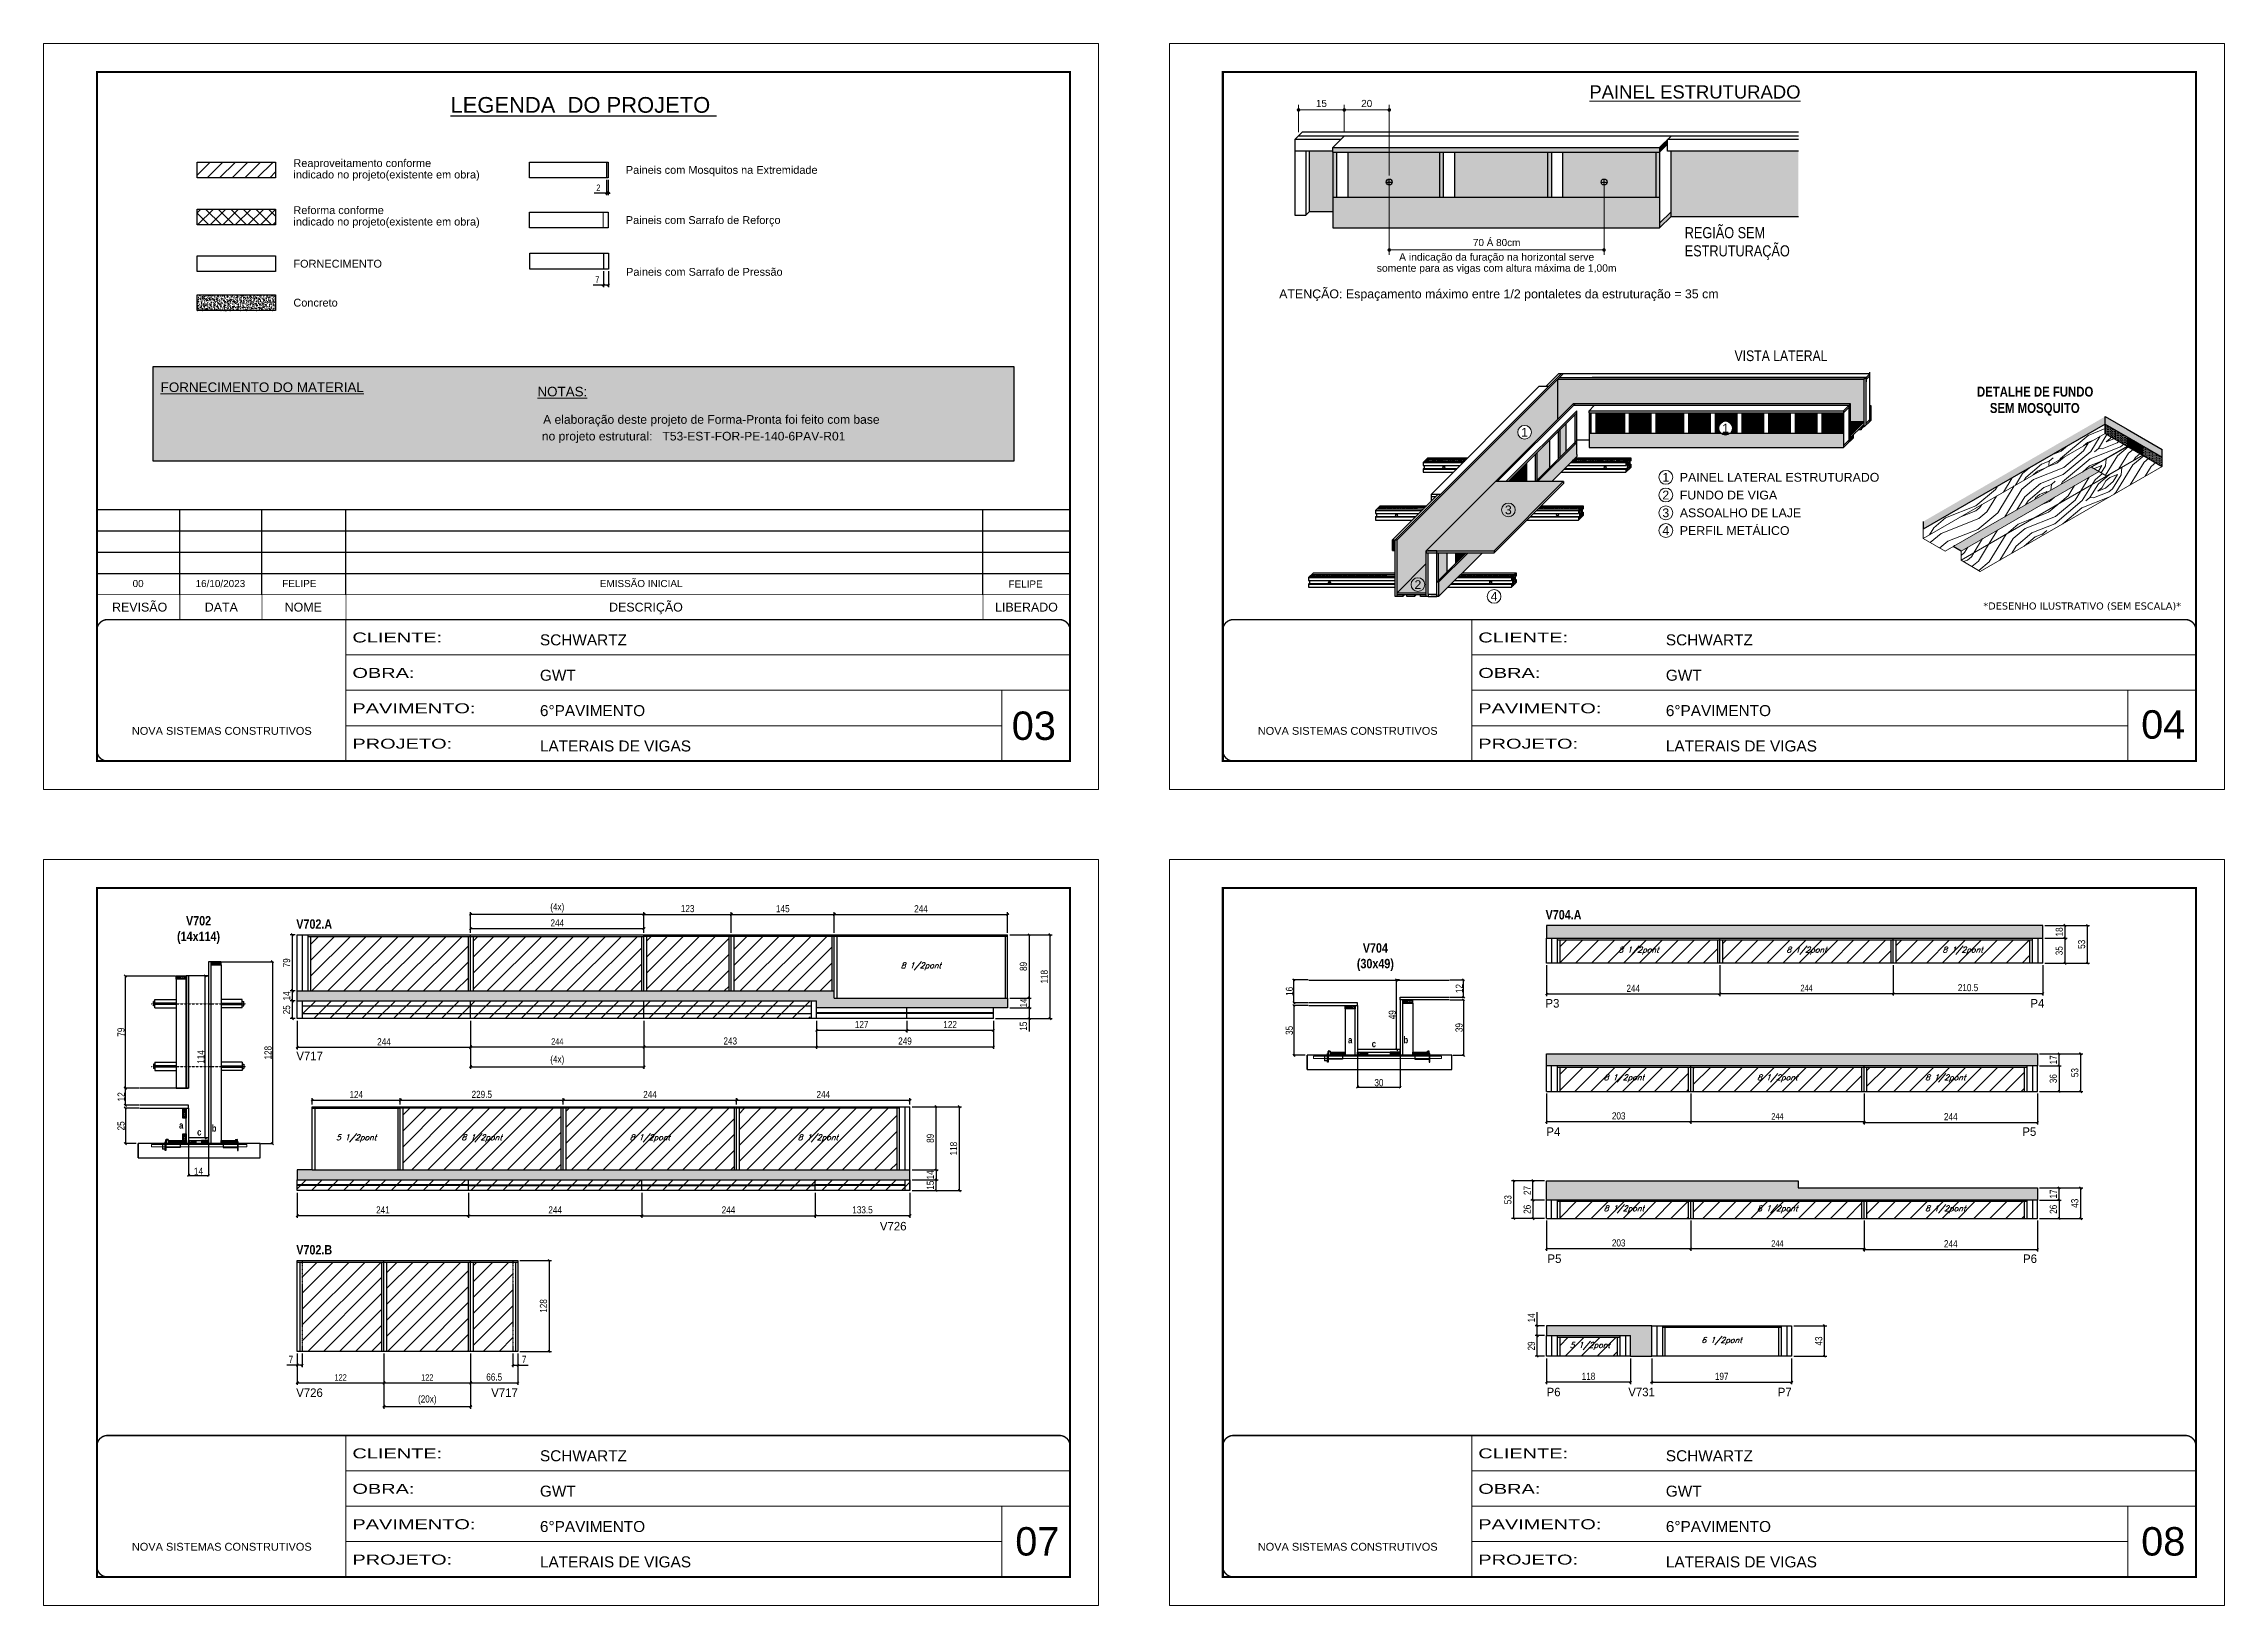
# Model space of a CAD drawing. Extents: x 13154 to 22413, y 1253 to 30260.
# Drawn here: x 16338 to 19408, y 27671 to 29869 of the extents above; entities that cross this region are included whole.
import ezdxf
from ezdxf.enums import TextEntityAlignment as Align

# ---------------------------------------------------------------- set-up
doc = ezdxf.new("R2010")
doc.units = 0
for name, pattern in [('CONTINUO', [0]), ('DASHED', [0.75, 0.5, -0.25]), ('HIDDEN', [0.375, 0.25, -0.125])]:
    doc.linetypes.add(name, pattern=pattern)
for name, color, linetype in [('5', 5, 'Continuous'), ('barrote', 251, 'Continuous'), ('COTA', 241, 'Continuous'), ('cotas', 4, 'Continuous'), ('detalhes', 4, 'Continuous'), ('HACHURA MADEIRAS', 1, 'Continuous'), ('material do compensado', 7, 'Continuous'), ('NOMENCLATURA', 7, 'Continuous'), ('Painéis', 200, 'Continuous'), ('presilha', 1, 'Continuous'), ('SARR_2.2x10', 60, 'Continuous'), ('SARR_2.2x7', 40, 'Continuous'), ('SARR_3.5x7', 81, 'Continuous'), ('TENSOR', 3, 'Continuous'), ('texto', 7, 'Continuous')]:
    doc.layers.add(name, color=color, linetype=linetype)
for name, color, linetype, lineweight in [('CARIMBO', 255, 'Continuous', 9), ('CONCRETO', 251, 'Continuous', 25), ('Demarcação 1', 251, 'Continuous', 9), ('Folhas', 255, 'Continuous', 9), ('fundo', 100, 'Continuous', 9), ('Hachura', 251, 'Continuous', 9), ('Madeira', 126, 'Continuous', 18), ('SARRAFO DE PRESSAO', 251, 'DASHED', 9), ('SCO-___-LAJ', 2, 'Continuous', 0)]:
    doc.layers.add(name, color=color, linetype=linetype, lineweight=lineweight)
doc.layers.add('Demarcação 2', color=7, linetype='Continuous', lineweight=9, true_color=0xe0e0e0)
doc.styles.add('ARIAL', font='arial.ttf')
doc.styles.add('CESAR1', font='arial.ttf', dxfattribs={"oblique": 15})
doc.styles.add('COTA TECNICA', font='techl___.ttf', dxfattribs={"height": 10})
doc.styles.add('COTA TECNICA 2X', font='techl___.ttf', dxfattribs={"height": 10})
doc.styles.add('COTA TECNICA-50', font='techl___.ttf', dxfattribs={"height": 9})
doc.styles.add('ROMANC', font='techb___.ttf', dxfattribs={"height": 2.5})
doc.styles.add('Romans', font='romans.shx')
doc.styles.add('ROMAS860', font='ROMAS860.SHX')
doc.styles.get("Standard").update_dxf_attribs({"font": 'arial.ttf'})
doc.styles.add('stylellllll', font='verdana.ttf', dxfattribs={"height": 2})
doc.styles.add('TECNICA', font='techb___.ttf', dxfattribs={"height": 10})
doc.styles.add('Tecnologia', font='')
doc.styles.add('texto', font='ARIALN.TTF')
doc.styles.get('Tecnologia').set_extended_font_data('Forgotten Futurist')
doc.dimstyles.new('1x', dxfattribs={"dimtxt": 10, "dimasz": 5, "dimexe": 7, "dimexo": 5, "dimgap": 4, "dimtad": 1, "dimdec": 1, "dimdsep": 46, "dimtxsty": 'Standard', "dimblk": 'DOT', "dimcen": 0.09, "dimclrd": 4, "dimclre": 4, "dimclrt": 2, "dimadec": 0, "dimazin": 2, "dimtfac": 1, "dimtdec": 1, "dimtmove": 0, "dimatfit": 3, "dimldrblk": 'DOT', "dimfxl": 1, "dimtolj": 1, "dimtzin": 0, "dimlwd": 9, "dimlwe": 9, "dimarcsym": 0})
doc.dimstyles.new('COTA PAINEL-50', dxfattribs={"dimtxt": 9, "dimasz": 3, "dimexe": 3, "dimexo": 3, "dimgap": 3, "dimtad": 1, "dimdec": 1, "dimzin": 12, "dimdsep": 46, "dimtxsty": 'COTA TECNICA-50', "dimblk1": 'OBLIQUE', "dimblk2": 'OBLIQUE', "dimsah": 1, "dimcen": 0.9, "dimclrd": 4, "dimclre": 4, "dimclrt": 240, "dimadec": 1, "dimazin": 3, "dimtfac": 1, "dimtdec": 1, "dimtmove": 0, "dimatfit": 3, "dimfxl": 1, "dimtolj": 1, "dimtzin": 12, "dimarcsym": 0})
doc.dimstyles.new('PAINEL', dxfattribs={"dimtxt": 10, "dimasz": 3, "dimexe": 3, "dimexo": 3, "dimgap": 3, "dimtad": 1, "dimdec": 1, "dimzin": 12, "dimdsep": 46, "dimtxsty": 'COTA TECNICA', "dimblk1": 'OBLIQUE', "dimblk2": 'OBLIQUE', "dimsah": 1, "dimcen": 0.9, "dimclrd": 4, "dimclre": 4, "dimclrt": 240, "dimadec": 1, "dimazin": 3, "dimtfac": 1, "dimtdec": 1, "dimtmove": 0, "dimatfit": 3, "dimfxl": 1, "dimtolj": 1, "dimtzin": 12, "dimarcsym": 0})
doc.dimstyles.new('SECAO', dxfattribs={"dimscale": 0.333333, "dimtxt": 5, "dimasz": 9, "dimexe": 3, "dimexo": 3, "dimgap": 3, "dimtad": 1, "dimdec": 1, "dimlfac": 0.5, "dimzin": 12, "dimdsep": 46, "dimtxsty": 'COTA TECNICA 2X', "dimblk1": 'OBLIQUE', "dimblk2": 'OBLIQUE', "dimsah": 1, "dimcen": 0.9, "dimclrd": 4, "dimclre": 4, "dimclrt": 240, "dimadec": 1, "dimazin": 3, "dimtfac": 1, "dimtdec": 1, "dimtmove": 0, "dimatfit": 3, "dimfxl": 1, "dimtolj": 1, "dimtzin": 12, "dimarcsym": 0})
pattern_1 = [(135, (49777.5462, -95191.541), (-1.122532015, -1.122532015), [])]
pattern_2 = [(45, (-36.601, 0), (-11.22532, 11.22532), [])]
pattern_3 = [(45, (15701.884, 77508.4651), (0.99436891, 3.64601934), [4.6875, -0.9375, 0, -0.9375])]
pattern_4 = [(355, (-30424.79, 26471.62), (111.07494, 93.20294), [5.12645, -97.40264]), (85, (-30380.81, 26503.79), (-93.20294, 111.07494), [10.2529, -92.27619]), (40, (-30402.13, 26495.366), (8.936, 102.13894), [7.24881, -21.74642, 7.24881, -14.497615, 50.751904, -43.50449]), (40, (-30430.344, 26466.96), (8.936, 102.13894), [7.24983, -14.49967, 7.24983, -115.99871]), (40, (-30393.7, 26474.044), (8.936, 102.13894), [7.24983, -137.7482]), (40, (-30383.935, 26468.044), (8.936, 102.13894), [7.24983, -137.7482]), (40, (-30398.36, 26479.6), (8.936, 102.13894), [7.24983, -137.7482]), (40, (-30403.02, 26485.15), (8.936, 102.13894), [14.49967, -130.49838]), (40, (-30370.786, 26559.52), (8.936, 102.13894), [14.49967, -130.49838]), (40, (-30412.79, 26491.15), (8.936, 102.13894), [28.99933, -115.99871]), (40, (-30417.45, 26496.706), (8.936, 102.13894), [28.99933, -115.99871]), (40, (-30348.38, 26521.54), (8.936, 102.13894), [28.99933, -115.99871]), (40, (-30421.66, 26507.37), (8.936, 102.13894), [21.7497, -123.24834]), (40, (-30440.75, 26524.475), (8.936, 102.13894), [21.7497, -123.24834]), (40, (-30431.43, 26513.37), (8.936, 102.13894), [21.7497, -123.24834]), (40, (-30362.36, 26538.2), (8.936, 102.13894), [36.24951, -108.74853]), (40, (-30372.126, 26544.2), (8.936, 102.13894), [36.24951, -108.74853]), (40, (-30364.146, 26517.77), (8.936, 102.13894), [50.74931, -94.24873]), (21.56505, (-30413.683, 26480.94), (102.138945, -8.936), [11.4631, -217.79893]), (21.56505, (-30390.575, 26509.793), (102.138945, -8.936), [11.4631, -217.79893]), (21.56505, (-30396.575, 26500.026), (102.138945, -8.936), [11.4631, -217.79893]), (21.56505, (-30419.684, 26471.17), (102.138945, -8.936), [22.9262, -206.33583]), (21.56505, (-30395.235, 26515.347), (102.138945, -8.936), [34.3893, -194.87273]), (21.56505, (-30405, 26521.347), (102.138945, -8.936), [45.8524, -183.40963]), (21.56505, (-30414.77, 26527.35), (102.138945, -8.936), [45.8524, -183.40963]), (21.56505, (-30427.41, 26559.33), (102.138945, -8.936), [45.8524, -183.40963]), (21.56505, (-30428.303, 26549.116), (102.138945, -8.936), [57.3155, -171.94653]), (21.56505, (-30424.09, 26538.455), (102.138945, -8.936), [57.3155, -171.94653]), (58.43495, (-30391.915, 26494.47), (8.936, 102.138945), [11.4631, -217.79893]), (58.43495, (-30408.13, 26485.6), (8.936, 102.138945), [11.4631, -217.79893]), (58.43495, (-30424.79, 26471.62), (8.936, 102.138945), [22.9262, -206.33583]), (58.43495, (-30392.81, 26484.26), (8.936, 102.138945), [22.9262, -206.33583]), (58.43495, (-30435.45, 26467.405), (8.936, 102.138945), [34.3893, -194.87273]), (58.43495, (-30445.665, 26468.3), (8.936, 102.138945), [45.8524, -183.40963]), (58.43495, (-30353.293, 26465.363), (8.936, 102.138945), [45.8524, -183.40963]), (58.43495, (-30388.15, 26478.705), (8.936, 102.138945), [45.8524, -183.40963]), (58.43495, (-30368.614, 26466.704), (8.936, 102.138945), [57.3155, -171.94653]), (58.43495, (-30378.38, 26472.704), (8.936, 102.138945), [57.3155, -171.94653])]
pattern_5 = [(0, (-19532.2736, 18717.6668), (0.82275303, 1.645506056), [0, -1.645506056])]

msp = doc.modelspace()

# ---------------------------------------------------------------- texts
at = {"color": 0, "linetype": 'Continuous', "ltscale": 5, "style": 'ARIAL'}
msp.add_text('%%ULEGENDA  DO PROJETO ', height=22.1184, dxfattribs=at).set_placement((17097.79, 29771.85), align=Align.CENTER)
at = {"style": 'ARIAL'}
for s, p in [('REVISÃO', (16473.06, 29075.92)), ('DATA', (16588.04, 29075.92)), ('NOME', (16703.4, 29075.92)), ('DESCRIÇÃO', (17185.85, 29075.92)), ('LIBERADO', (17721.52, 29075.92))]:
    msp.add_text(s, height=12.5, dxfattribs=at).set_placement(p, align=Align.MIDDLE_CENTER)
at = {"style": 'stylellllll'}
msp.add_text('*DESENHO ILUSTRATIVO (SEM ESCALA)*', height=10, dxfattribs=at).set_placement((19346.96, 29072.5), align=Align.RIGHT)
at = {"layer": '5', "linetype": 'Continuous', "style": 'ROMAS860'}
for s, p in [('P3', (18452.09, 28512.21)), ('P4', (19134.8, 28512.21)), ('V717', (16693.66, 28438.07)), ('P4', (18453.37, 28331.53)), ('P5', (19123.45, 28331.53)), ('V726', (17515.16, 28198.43)), ('P5', (18454.98, 28152.66)), ('P6', (19124.48, 28152.66)), ('V726', (16693.43, 27964.03)), ('V717', (16967.98, 27964.03)), ('P6', (18453.75, 27964.98)), ('V731', (18568.75, 27964.98)), ('P7', (18779.17, 27964.98))]:
    msp.add_text(s, height=12, rotation=359.99996, dxfattribs=at).set_placement(p)
at = {"layer": 'CARIMBO', "linetype": 'Continuous', "ltscale": 2, "style": 'ARIAL'}
msp.add_text('%%UPAINEL ESTRUTURADO', height=18.59, dxfattribs=at).set_placement((18662.54, 29791.85), align=Align.CENTER)
at = {"layer": 'CARIMBO'}
for s, height, style, p in [('indicado no projeto(existente em obra)', 11, 'ARIAL', (16689.55, 29684.86)), ('Reaproveitamento conforme ', 11, 'ARIAL', (16689.55, 29700.95)), ('Paineis com Mosquitos na Extremidade', 11, 'ARIAL', (17157.52, 29691.37)), ('Reforma conforme ', 11, 'ARIAL', (16689.55, 29634.71)), ('Paineis com Sarrafo de Reforço', 11, 'ARIAL', (17157.52, 29620.77)), ('indicado no projeto(existente em obra)', 11, 'ARIAL', (16689.55, 29618.62)), ('FORNECIMENTO', 11, 'ARIAL', (16689.55, 29559.33)), ('Paineis com Sarrafo de Pressão', 11, 'ARIAL', (17157.88, 29547.88)), ('Concreto', 11, 'ARIAL', (16689.55, 29504.53)), ('PAINEL LATERAL ESTRUTURADO', 12.436, 'CESAR1', (18641.25, 29258.66)), ('FUNDO DE VIGA', 12.436, 'CESAR1', (18641.25, 29233.66)), ('ASSOALHO DE LAJE', 12.436, 'CESAR1', (18641.25, 29208.66)), ('PERFIL METÁLICO', 12.436, 'CESAR1', (18641.25, 29183.66))]:
    msp.add_text(s, height=height, dxfattribs=dict(at, style=style)).set_placement(p, align=Align.MIDDLE_LEFT)
at = {"layer": 'CARIMBO', "linetype": 'Continuous', "ltscale": 2, "style": 'texto'}
for s, height, p in [('REGIÃO SEM', 15.6, (18648.2, 29595.21)), ('ESTRUTURAÇÃO', 15.6, (18648.2, 29569.65)), ('VISTA LATERAL', 15, (18718.3, 29422.29))]:
    msp.add_text(s, height=height, dxfattribs=at).set_placement(p)
at = {"layer": 'CARIMBO', "color": 2, "style": 'ARIAL'}
for s, height, p in [('A indicação da furação na horizontal serve', 10.4, (18383.4, 29568.83)), ('somente para as vigas com altura máxima de 1,00m', 10.4, (18383.4, 29553.23)), ('ATENÇÃO: Espaçamento máximo entre 1/2 pontaletes da estruturação = 35 cm  ', 12.48, (18391.42, 29516.87))]:
    msp.add_text(s, height=height, dxfattribs=at).set_placement(p, align=Align.MIDDLE_CENTER)
at = {"layer": 'CARIMBO', "color": 5, "style": 'ARIAL'}
for s, height, p in [('%%UFORNECIMENTO DO MATERIAL', 13.5, (16502.65, 29378.71)), ('%%UNOTAS:', 13.5, (17033.05, 29372.59)), ('  no projeto estrutural:', 12.15, (17029.87, 29310.5)), ('  A elaboração deste projeto de Forma-Pronta foi feito com base', 12.15, (17031.69, 29333.99))]:
    msp.add_text(s, height=height, dxfattribs=at).set_placement(p)
at = {"layer": 'CARIMBO', "color": 1, "style": 'ARIAL'}
msp.add_text('T53-EST-FOR-PE-140-6PAV-R01', height=12.15, dxfattribs=at).set_placement((17209.1, 29310.5))
at = {"layer": 'CARIMBO', "style": 'ARIAL'}
for s, height, p in [('1', 12.32, (18422.75, 29322.1)), ('1', 12.32, (18705.69, 29327.77)), ('1', 12.44, (18621.48, 29258.66)), ('2', 12.44, (18621.48, 29233.66)), ('3', 12.32, (18399.89, 29212.78)), ('3', 12.44, (18621.48, 29208.66)), ('4', 12.44, (18621.48, 29183.66)), ('2', 12.32, (18272.56, 29107.57)), ('4', 12.32, (18379.71, 29091.01))]:
    msp.add_text(s, height=height, dxfattribs=at).set_placement(p, align=Align.MIDDLE_CENTER)
for s, height, p in [('00', 10, (16463.15, 29104.1)), ('16/10/2023', 10, (16551.79, 29104.1)), ('FELIPE', 10, (16673.83, 29104.1)), ('EMISSÃO INICIAL', 10, (17120.88, 29104.1)), ('04', 40, (19290.74, 28890.74)), ('07', 40, (17705.74, 27740.74)), ('08', 40, (19290.74, 27740.74))]:
    msp.add_text(s, height=height, dxfattribs=at).set_placement(p)
at = {"layer": 'CARIMBO', "color": 7, "style": 'ARIAL'}
msp.add_text('03', height=40, dxfattribs=at).set_placement((17700.79, 28888.97))
at = {"layer": 'CARIMBO', "style": 'ARIAL'}
msp.add_attdef('FELIPE', text='', height=10, dxfattribs=at).set_placement((17720.23, 29108.42), align=Align.MIDDLE_CENTER)
at = {"layer": 'detalhes', "style": 'TECNICA'}
for s, p in [('a', (18174.2, 28461.87)), ('c', (18207.54, 28456.45)), ('b', (18252.17, 28461.86)), ('a', (16528.53, 28341.78)), ('c', (16553.92, 28332.1)), ('b', (16574.51, 28337.51))]:
    msp.add_text(s, height=9.6, dxfattribs=at).set_placement(p)
at = {"layer": 'NOMENCLATURA', "style": 'TECNICA'}
for s, p in [('V704.A', (18452.34, 28636.27)), ('V702.A', (16693.61, 28623.14)), ('V702.B', (16693.61, 28164.64))]:
    msp.add_text(s, height=13.2, dxfattribs=at).set_placement(p)
at = {"layer": 'NOMENCLATURA', "char_height": 13.2, "attachment_point": 2, "style": 'TECNICA'}
for s, insert in [('V702\\P(14x114)', (16556.01, 28641.03)), ('V704\\P(30x49)', (18212.67, 28602.67))]:
    msp.add_mtext_dynamic_manual_height_columns(s, width=300.2766, gutter_width=1, heights=[0], dxfattribs=dict(at, insert=insert))
at = {"layer": 'texto', "style": 'ROMANC'}
for s, p in [('DETALHE DE FUNDO ', (19143.69, 29379.25)), ('SEM MOSQUITO', (19140.95, 29356.2))]:
    msp.add_text(s, height=14, dxfattribs=at).set_placement(p, align=Align.MIDDLE_CENTER)
at = {"layer": 'texto', "color": 2, "char_height": 8, "attachment_point": 5, "style": 'Romans'}
for s, insert in [('{\\Q19;\\C256;8 1/2pont}', (18583.21, 28592.25)), ('{\\Q19;\\C256;8 1/2pont}', (18819.71, 28592.25)), ('{\\Q19;\\C256;8 1/2pont}', (19039.46, 28592.25)), ('{\\Q19;\\C256;8 1/2pont}', (17572.99, 28570.12)), ('{\\Q19;\\C256;8 1/2pont}', (18562.71, 28412.57)), ('{\\Q19;\\C256;8 1/2pont}', (18778.71, 28412.57)), ('{\\Q19;\\C256;8 1/2pont}', (19015.21, 28412.57)), ('{\\Q19;\\C256;5 1/2pont}', (16777.99, 28328.15)), ('{\\Q19;\\C256;8 1/2pont}', (16954.74, 28328.15)), ('{\\Q19;\\C256;8 1/2pont}', (17191.49, 28328.15)), ('{\\Q19;\\C256;8 1/2pont}', (17427.99, 28328.15)), ('{\\Q19;\\C256;8 1/2pont}', (18562.71, 28228.2)), ('{\\Q19;\\C256;8 1/2pont}', (18778.71, 28228.2)), ('{\\Q19;\\C256;8 1/2pont}', (19015.21, 28228.2)), ('{\\Q19;\\C256;5 1/2pont}', (18514.71, 28035.82)), ('{\\Q19;\\C256;6 1/2pont}', (18700.21, 28042.82))]:
    msp.add_mtext(s, dxfattribs=dict(at, insert=insert))

# ---------------------------------------------------------------- blocks, each defined once
blk = doc.blocks.new('_Oblique')
at = {"color": 0, "linetype": 'ByBlock', "lineweight": -2}
blk.add_line((-0.5, -0.5), (0.5, 0.5), dxfattribs=at)
blk = doc.blocks.new('*D13')
at = {"layer": 'cotas', "color": 4, "lineweight": -2, "transparency": 16777216}
for p, q in [((17130.5, 29658.8), (17113, 29658.8)), ((17130.5, 29677.2), (17130.5, 29655.8)), ((17132.5, 29658.8), (17130.5, 29658.8)), ((17132.5, 29677.2), (17132.5, 29655.8)), ((17132.5, 29658.8), (17135.5, 29658.8))]:
    blk.add_line(p, q, dxfattribs=at)
at = {"layer": 'Defpoints', "color": 0, "transparency": 16777216}
for p in [(17130.5, 29680.2), (17130.5, 29658.8), (17132.5, 29680.2)]:
    blk.add_point(p, dxfattribs=at)
at = {"layer": 'cotas', "color": 4, "lineweight": -2, "transparency": 16777216, "xscale": 3, "yscale": 3, "zscale": 3}
blk.add_blockref('_Oblique', (17130.5, 29658.8), dxfattribs=at)
at = {"layer": 'cotas', "color": 4, "lineweight": -2, "transparency": 16777216, "xscale": 3, "yscale": 3, "zscale": 3, "rotation": 180}
blk.add_blockref('_Oblique', (17132.5, 29658.8), dxfattribs=at)
at = {"layer": 'cotas', "color": 240, "transparency": 16777216, "insert": (17118.8, 29666.3), "char_height": 9, "attachment_point": 5, "style": 'COTA TECNICA-50'}
blk.add_mtext('\\A1;2', dxfattribs=at)
blk = doc.blocks.new('*D14')
at = {"layer": 'cotas', "color": 4, "lineweight": -2, "transparency": 16777216}
for p, q in [((17125.9, 29548.8), (17125.9, 29526.3)), ((17132.9, 29548.8), (17132.9, 29526.3)), ((17125.9, 29529.3), (17111.7, 29529.3)), ((17132.9, 29529.3), (17125.9, 29529.3))]:
    blk.add_line(p, q, dxfattribs=at)
at = {"layer": 'Defpoints', "color": 0, "transparency": 16777216}
for p in [(17125.9, 29551.8), (17132.9, 29551.8), (17125.9, 29529.3)]:
    blk.add_point(p, dxfattribs=at)
at = {"layer": 'cotas', "color": 4, "lineweight": -2, "transparency": 16777216, "xscale": 3, "yscale": 3, "zscale": 3, "rotation": 180}
blk.add_blockref('_Oblique', (17125.9, 29529.3), dxfattribs=at)
at = {"layer": 'cotas', "color": 4, "lineweight": -2, "transparency": 16777216, "xscale": 3, "yscale": 3, "zscale": 3}
blk.add_blockref('_Oblique', (17132.9, 29529.3), dxfattribs=at)
at = {"layer": 'cotas', "color": 240, "transparency": 16777216, "insert": (17117.3, 29536.9), "char_height": 9, "attachment_point": 5, "style": 'COTA TECNICA-50'}
blk.add_mtext('\\A1;7', dxfattribs=at)
blk = doc.blocks.new('9999999999')
at = {"color": 30, "linetype": 'CONTINUO'}
for p, q in [((98564.6, 34230.2), (98564.6, 34429.4)), ((98564.6, 34379.6), (99584, 34379.6)), ((98564.6, 34329.8), (99488, 34329.8)), ((99584, 34329.8), (99488, 34329.8)), ((99488, 34329.8), (99488, 34230.2)), ((98564.6, 34280), (99488, 34280))]:
    blk.add_line(p, q, dxfattribs=at)
at = {"color": 30, "linetype": 'CONTINUO', "const_width": 2}
blk.add_lwpolyline([(99584, 34230.2), (99584, 34414.4, 0.414214), (99569, 34429.4), (98229, 34429.4, 0.414214), (98214, 34414.4), (98214, 34245.2, 0.414214), (98229, 34230.2), (99584, 34230.2)], format="xyb", dxfattribs=at)
at = {"layer": 'Folhas'}
blk.add_lwpolyline([(98139, 34190.2), (99624, 34190.2), (99624, 35240.2), (98139, 35240.2)], close=True, dxfattribs=at)
at = {"layer": 'Folhas', "color": 30, "const_width": 3}
blk.add_lwpolyline([(98214, 34230.2), (99584, 34230.2), (99584, 35200.2), (98214, 35200.2)], close=True, dxfattribs=at)
at = {"color": 7, "linetype": 'Continuous', "ltscale": 5, "style": 'ARIAL'}
for s, height, p in [('SCHWARTZ', 15.48, (98837.7, 34393.1)), ('GWT', 15.48, (98837.7, 34343.3)), ('6°PAVIMENTO', 15.483, (98837.7, 34293.5)), ('NOVA SISTEMAS CONSTRUTIVOS', 11.059, (98263.2, 34267.2)), ('LATERAIS DE VIGAS', 15.483, (98837.7, 34243.7))]:
    blk.add_text(s, height=height, dxfattribs=at).set_placement(p)
at = {"layer": 'Folhas', "color": 7, "style": 'Tecnologia', "width": 1.5}
for s, p in [('CLIENTE:', (98573.7, 34397.2)), ('OBRA:', (98573.7, 34347.3)), ('PAVIMENTO:', (98573.7, 34297.5)), ('PROJETO:', (98573.7, 34247.7))]:
    blk.add_text(s, height=14, dxfattribs=at).set_placement(p)
blk = doc.blocks.new('PRESILHA METÁLICA 1')
at = {"layer": 'presilha'}
for p, q in [((0, 13), (6, 13)), ((0, 13), (0, 0)), ((6, 0), (0, 0)), ((6, 15.5), (7.5, 15.5)), ((6, -2.5), (6, 15.5)), ((6, 13), (6, 0)), ((7.5, 10.6), (7.5, 19.9)), ((7.5, 15.5), (7.5, -2.5)), ((37.5, 4.1), (7.5, 4.1)), ((12, 21), (8.6, 21)), ((9, 11.6), (9, 18.9)), ((12, 19.5), (9.6, 19.5)), ((37.5, 11), (9.6, 11)), ((12, 21), (12, 19.5)), ((37.5, 11), (37.5, 4.1)), ((7.5, -2.5), (6, -2.5))]:
    blk.add_line(p, q, dxfattribs=at)
for centre, radius, start, end in [((8.6, 19.9), 1.14, 90, 180), ((9.6, 18.9), 0.57, 90, 180), ((9.6, 11.6), 0.57, 180, 270)]:
    blk.add_arc(centre, radius, start, end, dxfattribs=at)
blk = doc.blocks.new('PRESILHA METÁLICA 2')
at = {"layer": 'presilha'}
for p, q in [((-30.8, 13.5), (-30.8, 6.6)), ((-30.8, 13.5), (-2.8, 13.5)), ((-30.8, 6.6), (-0.8, 6.6)), ((-5.2, 23.5), (-5.2, 22)), ((-5.2, 23.5), (-1.9, 23.5)), ((-5.2, 22), (-2.8, 22)), ((-2.2, 14.1), (-2.2, 21.4)), ((0.8, 18), (-0.8, 18)), ((-0.8, 18), (-0.8, 0)), ((-0.8, 0), (0.8, 0)), ((-0.8, 14.6), (-0.8, 22.4)), ((0.8, 0), (0.8, 18))]:
    blk.add_line(p, q, dxfattribs=at)
for centre, radius, start, end in [((-2.8, 21.4), 0.57, 0, 90), ((-2.8, 14.1), 0.57, 270, 0), ((-1.9, 22.4), 1.14, 0, 90)]:
    blk.add_arc(centre, radius, start, end, dxfattribs=at)
blk = doc.blocks.new('*D50')
at = {"layer": 'COTA', "color": 4, "lineweight": -2, "transparency": 16777216}
for p, q in [((16472.3, 28370.6), (16452, 28370.6)), ((16453, 28370.6), (16453, 28320.6)), ((16468.2, 28320.6), (16452, 28320.6))]:
    blk.add_line(p, q, dxfattribs=at)
at = {"layer": 'Defpoints', "color": 0, "transparency": 16777216}
for p in [(16473.3, 28370.6), (16453, 28320.6), (16469.2, 28320.6)]:
    blk.add_point(p, dxfattribs=at)
at = {"layer": 'COTA', "color": 4, "lineweight": -2, "transparency": 16777216, "xscale": 3, "yscale": 3, "zscale": 3}
for p, rotation in [((16453, 28370.6), 90), ((16453, 28320.6), 270)]:
    blk.add_blockref('_Oblique', p, dxfattribs=dict(at, rotation=rotation))
at = {"layer": 'COTA', "color": 240, "transparency": 16777216, "insert": (16446.9, 28345.6), "char_height": 10, "attachment_point": 5, "rotation": 90, "style": 'COTA TECNICA 2X'}
blk.add_mtext('\\A1;25', dxfattribs=at)
blk = doc.blocks.new('*D51')
at = {"layer": 'COTA', "color": 4, "lineweight": -2, "transparency": 16777216}
for p, q in [((16472.3, 28398.6), (16452, 28398.6)), ((16453, 28374.6), (16453, 28398.6)), ((16472.3, 28374.6), (16452, 28374.6))]:
    blk.add_line(p, q, dxfattribs=at)
at = {"layer": 'Defpoints', "color": 0, "transparency": 16777216}
for p in [(16453, 28398.6), (16473.3, 28398.6), (16473.3, 28374.6)]:
    blk.add_point(p, dxfattribs=at)
at = {"layer": 'COTA', "color": 4, "lineweight": -2, "transparency": 16777216, "xscale": 3, "yscale": 3, "zscale": 3}
for p, rotation in [((16453, 28398.6), 90), ((16453, 28374.6), 270)]:
    blk.add_blockref('_Oblique', p, dxfattribs=dict(at, rotation=rotation))
at = {"layer": 'COTA', "color": 240, "transparency": 16777216, "insert": (16446.9, 28386.6), "char_height": 10, "attachment_point": 5, "rotation": 90, "style": 'COTA TECNICA 2X'}
blk.add_mtext('\\A1;12', dxfattribs=at)
blk = doc.blocks.new('*D52')
at = {"layer": 'COTA', "color": 4, "lineweight": -2, "transparency": 16777216}
for p, q in [((16588.6, 28576.6), (16660.9, 28576.6)), ((16659.9, 28576.6), (16659.9, 28320.6)), ((16643.8, 28320.6), (16660.9, 28320.6))]:
    blk.add_line(p, q, dxfattribs=at)
at = {"layer": 'Defpoints', "color": 0, "transparency": 16777216}
for p in [(16587.6, 28576.6), (16642.8, 28320.6), (16659.9, 28320.6)]:
    blk.add_point(p, dxfattribs=at)
at = {"layer": 'COTA', "color": 4, "lineweight": -2, "transparency": 16777216, "xscale": 3, "yscale": 3, "zscale": 3}
for p, rotation in [((16659.9, 28576.6), 90), ((16659.9, 28320.6), 270)]:
    blk.add_blockref('_Oblique', p, dxfattribs=dict(at, rotation=rotation))
at = {"layer": 'COTA', "color": 240, "transparency": 16777216, "insert": (16653.8, 28448.6), "char_height": 10, "attachment_point": 5, "rotation": 90, "style": 'COTA TECNICA 2X'}
blk.add_mtext('\\A1;128', dxfattribs=at)
blk = doc.blocks.new('*D55')
at = {"layer": 'COTA', "color": 4, "lineweight": -2, "transparency": 16777216}
for p, q in [((16542, 28319.6), (16542, 28274.8)), ((16570, 28319.6), (16570, 28274.8)), ((16542, 28275.8), (16570, 28275.8))]:
    blk.add_line(p, q, dxfattribs=at)
at = {"layer": 'Defpoints', "color": 0, "transparency": 16777216}
for p in [(16542, 28320.6), (16570, 28320.6), (16570, 28275.8)]:
    blk.add_point(p, dxfattribs=at)
at = {"layer": 'COTA', "color": 4, "lineweight": -2, "transparency": 16777216, "xscale": 3, "yscale": 3, "zscale": 3, "rotation": 180}
blk.add_blockref('_Oblique', (16542, 28275.8), dxfattribs=at)
at = {"layer": 'COTA', "color": 4, "lineweight": -2, "transparency": 16777216, "xscale": 3, "yscale": 3, "zscale": 3}
blk.add_blockref('_Oblique', (16570, 28275.8), dxfattribs=at)
at = {"layer": 'COTA', "color": 240, "transparency": 16777216, "insert": (16556, 28281.9), "char_height": 10, "attachment_point": 5, "style": 'COTA TECNICA 2X'}
blk.add_mtext('\\A1;14', dxfattribs=at)
blk = doc.blocks.new('*D56')
at = {"layer": 'COTA', "color": 4, "lineweight": -2, "transparency": 16777216}
for p, q in [((16523.4, 28556.6), (16452, 28556.6)), ((16453, 28398.6), (16453, 28556.6)), ((16472.3, 28398.6), (16452, 28398.6))]:
    blk.add_line(p, q, dxfattribs=at)
at = {"layer": 'Defpoints', "color": 0, "transparency": 16777216}
for p in [(16453, 28556.6), (16524.4, 28556.6), (16473.3, 28398.6)]:
    blk.add_point(p, dxfattribs=at)
at = {"layer": 'COTA', "color": 4, "lineweight": -2, "transparency": 16777216, "xscale": 3, "yscale": 3, "zscale": 3}
for p, rotation in [((16453, 28556.6), 90), ((16453, 28398.6), 270)]:
    blk.add_blockref('_Oblique', p, dxfattribs=dict(at, rotation=rotation))
at = {"layer": 'COTA', "color": 240, "transparency": 16777216, "insert": (16446.9, 28477.6), "char_height": 10, "attachment_point": 5, "rotation": 90, "style": 'COTA TECNICA 2X'}
blk.add_mtext('\\A1;79', dxfattribs=at)
blk = doc.blocks.new('*D57')
at = {"layer": 'COTA', "color": 4, "lineweight": -2, "transparency": 16777216}
for p, q in [((16569, 28556.6), (16564.2, 28556.6)), ((16565.2, 28328.6), (16565.2, 28556.6)), ((16569, 28328.6), (16564.2, 28328.6))]:
    blk.add_line(p, q, dxfattribs=at)
at = {"layer": 'Defpoints', "color": 0, "transparency": 16777216}
for p in [(16565.2, 28556.6), (16570, 28556.6), (16570, 28328.6)]:
    blk.add_point(p, dxfattribs=at)
at = {"layer": 'COTA', "color": 4, "lineweight": -2, "transparency": 16777216, "xscale": 3, "yscale": 3, "zscale": 3}
for p, rotation in [((16565.2, 28556.6), 90), ((16565.2, 28328.6), 270)]:
    blk.add_blockref('_Oblique', p, dxfattribs=dict(at, rotation=rotation))
at = {"layer": 'COTA', "color": 240, "transparency": 16777216, "insert": (16559.1, 28442.6), "char_height": 10, "attachment_point": 5, "rotation": 90, "style": 'COTA TECNICA 2X'}
blk.add_mtext('\\A1;114', dxfattribs=at)
blk = doc.blocks.new('*D53')
at = {"layer": 'COTA', "color": 4, "linetype": 'ByBlock', "lineweight": -2, "transparency": 16777216}
for p, q in [((16939, 28493.6), (16939, 28453.9)), ((17183, 28493.6), (17183, 28453.9)), ((16939, 28456.9), (17183, 28456.9))]:
    blk.add_line(p, q, dxfattribs=at)
at = {"layer": 'Defpoints', "color": 0, "linetype": 'ByBlock', "transparency": 16777216}
for p in [(16939, 28496.6), (17183, 28496.6), (17183, 28456.9)]:
    blk.add_point(p, dxfattribs=at)
at = {"layer": 'COTA', "color": 4, "linetype": 'ByBlock', "lineweight": -2, "transparency": 16777216, "xscale": 3, "yscale": 3, "zscale": 3, "rotation": 180}
blk.add_blockref('_Oblique', (16939, 28456.9), dxfattribs=at)
at = {"layer": 'COTA', "color": 4, "linetype": 'ByBlock', "lineweight": -2, "transparency": 16777216, "xscale": 3, "yscale": 3, "zscale": 3}
blk.add_blockref('_Oblique', (17183, 28456.9), dxfattribs=at)
at = {"layer": 'COTA', "color": 240, "linetype": 'ByBlock', "transparency": 16777216, "insert": (17061, 28464.4), "char_height": 9, "attachment_point": 5, "style": 'COTA TECNICA-50'}
blk.add_mtext('\\A1;244', dxfattribs=at)
blk = doc.blocks.new('*D58')
at = {"layer": 'COTA', "color": 4, "linetype": 'ByBlock', "lineweight": -2, "transparency": 16777216}
for p, q in [((16695, 28493.6), (16695, 28453)), ((16939, 28493.6), (16939, 28453)), ((16939, 28456), (16695, 28456))]:
    blk.add_line(p, q, dxfattribs=at)
at = {"layer": 'Defpoints', "color": 0, "linetype": 'ByBlock', "transparency": 16777216}
for p in [(16695, 28496.6), (16939, 28496.6), (16695, 28456)]:
    blk.add_point(p, dxfattribs=at)
at = {"layer": 'COTA', "color": 4, "linetype": 'ByBlock', "lineweight": -2, "transparency": 16777216, "xscale": 3, "yscale": 3, "zscale": 3, "rotation": 180}
blk.add_blockref('_Oblique', (16695, 28456), dxfattribs=at)
at = {"layer": 'COTA', "color": 4, "linetype": 'ByBlock', "lineweight": -2, "transparency": 16777216, "xscale": 3, "yscale": 3, "zscale": 3}
blk.add_blockref('_Oblique', (16939, 28456), dxfattribs=at)
at = {"layer": 'COTA', "color": 240, "linetype": 'ByBlock', "transparency": 16777216, "insert": (16817, 28464), "char_height": 10, "attachment_point": 5, "style": 'COTA TECNICA'}
blk.add_mtext('\\A1;244', dxfattribs=at)
blk = doc.blocks.new('*D59')
at = {"layer": 'COTA', "color": 4, "lineweight": -2, "transparency": 16777216}
for p, q in [((16939, 28493.6), (16939, 28425.8)), ((17183, 28493.6), (17183, 28425.8)), ((16939, 28428.8), (17183, 28428.8))]:
    blk.add_line(p, q, dxfattribs=at)
at = {"layer": 'Defpoints', "color": 0, "transparency": 16777216}
for p in [(16939, 28496.6), (17183, 28496.6), (17183, 28428.8)]:
    blk.add_point(p, dxfattribs=at)
at = {"layer": 'COTA', "color": 4, "lineweight": -2, "transparency": 16777216, "xscale": 3, "yscale": 3, "zscale": 3, "rotation": 180}
blk.add_blockref('_Oblique', (16939, 28428.8), dxfattribs=at)
at = {"layer": 'COTA', "color": 4, "lineweight": -2, "transparency": 16777216, "xscale": 3, "yscale": 3, "zscale": 3}
blk.add_blockref('_Oblique', (17183, 28428.8), dxfattribs=at)
at = {"layer": 'COTA', "color": 240, "transparency": 16777216, "insert": (17061, 28438), "char_height": 10, "attachment_point": 5, "style": 'COTA TECNICA'}
blk.add_mtext('\\A1;(4x)', dxfattribs=at)
blk = doc.blocks.new('*D60')
at = {"layer": 'COTA', "color": 4, "lineweight": -2, "transparency": 16777216}
for p, q in [((17183, 28617.6), (17183, 28646.3)), ((17183, 28643.3), (17306, 28643.3)), ((17306, 28617.6), (17306, 28646.3))]:
    blk.add_line(p, q, dxfattribs=at)
at = {"layer": 'Defpoints', "color": 0, "transparency": 16777216}
for p in [(17306, 28643.3), (17183, 28614.6), (17306, 28614.6)]:
    blk.add_point(p, dxfattribs=at)
at = {"layer": 'COTA', "color": 4, "lineweight": -2, "transparency": 16777216, "xscale": 3, "yscale": 3, "zscale": 3, "rotation": 180}
blk.add_blockref('_Oblique', (17183, 28643.3), dxfattribs=at)
at = {"layer": 'COTA', "color": 4, "lineweight": -2, "transparency": 16777216, "xscale": 3, "yscale": 3, "zscale": 3}
blk.add_blockref('_Oblique', (17306, 28643.3), dxfattribs=at)
at = {"layer": 'COTA', "color": 240, "transparency": 16777216, "insert": (17244.5, 28651.5), "char_height": 10, "attachment_point": 5, "style": 'COTA TECNICA'}
blk.add_mtext('\\A1;123', dxfattribs=at)
blk = doc.blocks.new('*D61')
at = {"layer": 'COTA', "color": 4, "lineweight": -2, "transparency": 16777216}
for p, q in [((17451, 28617.6), (17451, 28646.3)), ((17451, 28643.3), (17695, 28643.3)), ((17695, 28617.6), (17695, 28646.3))]:
    blk.add_line(p, q, dxfattribs=at)
at = {"layer": 'Defpoints', "color": 0, "transparency": 16777216}
for p in [(17695, 28643.3), (17451, 28614.6), (17695, 28614.6)]:
    blk.add_point(p, dxfattribs=at)
at = {"layer": 'COTA', "color": 4, "lineweight": -2, "transparency": 16777216, "xscale": 3, "yscale": 3, "zscale": 3, "rotation": 180}
blk.add_blockref('_Oblique', (17451, 28643.3), dxfattribs=at)
at = {"layer": 'COTA', "color": 4, "lineweight": -2, "transparency": 16777216, "xscale": 3, "yscale": 3, "zscale": 3}
blk.add_blockref('_Oblique', (17695, 28643.3), dxfattribs=at)
at = {"layer": 'COTA', "color": 240, "transparency": 16777216, "insert": (17573, 28651.3), "char_height": 10, "attachment_point": 5, "style": 'COTA TECNICA'}
blk.add_mtext('\\A1;244', dxfattribs=at)
blk = doc.blocks.new('*D62')
at = {"layer": 'COTA', "color": 4, "lineweight": -2, "transparency": 16777216}
for p, q in [((16939, 28617.6), (16939, 28626.3)), ((16939, 28623.3), (17183, 28623.3)), ((17183, 28617.6), (17183, 28626.3))]:
    blk.add_line(p, q, dxfattribs=at)
at = {"layer": 'Defpoints', "color": 0, "transparency": 16777216}
for p in [(16939, 28614.6), (17183, 28623.3), (17183, 28614.6)]:
    blk.add_point(p, dxfattribs=at)
at = {"layer": 'COTA', "color": 4, "lineweight": -2, "transparency": 16777216, "xscale": 3, "yscale": 3, "zscale": 3, "rotation": 180}
blk.add_blockref('_Oblique', (16939, 28623.3), dxfattribs=at)
at = {"layer": 'COTA', "color": 4, "lineweight": -2, "transparency": 16777216, "xscale": 3, "yscale": 3, "zscale": 3}
blk.add_blockref('_Oblique', (17183, 28623.3), dxfattribs=at)
at = {"layer": 'COTA', "color": 240, "transparency": 16777216, "insert": (17061, 28631.3), "char_height": 10, "attachment_point": 5, "style": 'COTA TECNICA'}
blk.add_mtext('\\A1;244', dxfattribs=at)
blk = doc.blocks.new('*D63')
at = {"layer": 'COTA', "color": 4, "lineweight": -2, "transparency": 16777216}
for p, q in [((16939, 28617.6), (16939, 28646.3)), ((17183, 28643.3), (16939, 28643.3)), ((17183, 28617.6), (17183, 28646.3))]:
    blk.add_line(p, q, dxfattribs=at)
at = {"layer": 'Defpoints', "color": 0, "transparency": 16777216}
for p in [(16939, 28643.3), (16939, 28614.6), (17183, 28614.6)]:
    blk.add_point(p, dxfattribs=at)
at = {"layer": 'COTA', "color": 4, "lineweight": -2, "transparency": 16777216, "xscale": 3, "yscale": 3, "zscale": 3, "rotation": 180}
blk.add_blockref('_Oblique', (16939, 28643.3), dxfattribs=at)
at = {"layer": 'COTA', "color": 4, "lineweight": -2, "transparency": 16777216, "xscale": 3, "yscale": 3, "zscale": 3}
blk.add_blockref('_Oblique', (17183, 28643.3), dxfattribs=at)
at = {"layer": 'COTA', "color": 240, "transparency": 16777216, "insert": (17061, 28652.5), "char_height": 10, "attachment_point": 5, "style": 'COTA TECNICA'}
blk.add_mtext('\\A1;(4x)', dxfattribs=at)
blk = doc.blocks.new('*D64')
at = {"layer": 'COTA', "color": 4, "lineweight": -2, "transparency": 16777216}
for p, q in [((17560.5, 28372.6), (17597.3, 28372.6)), ((17594.3, 28283.6), (17594.3, 28372.6)), ((17560.5, 28283.6), (17597.3, 28283.6))]:
    blk.add_line(p, q, dxfattribs=at)
at = {"layer": 'Defpoints', "color": 0, "transparency": 16777216}
for p in [(17557.5, 28372.6), (17594.3, 28372.6), (17557.5, 28283.6)]:
    blk.add_point(p, dxfattribs=at)
at = {"layer": 'COTA', "color": 4, "lineweight": -2, "transparency": 16777216, "xscale": 3, "yscale": 3, "zscale": 3}
for p, rotation in [((17594.3, 28372.6), 90), ((17594.3, 28283.6), 270)]:
    blk.add_blockref('_Oblique', p, dxfattribs=dict(at, rotation=rotation))
at = {"layer": 'COTA', "color": 240, "transparency": 16777216, "insert": (17586.2, 28328.1), "char_height": 10, "attachment_point": 5, "rotation": 90, "style": 'COTA TECNICA'}
blk.add_mtext('\\A1;89', dxfattribs=at)
blk = doc.blocks.new('*D65')
at = {"layer": 'COTA', "color": 4, "lineweight": -2, "transparency": 16777216}
for p, q in [((17560.5, 28283.6), (17597.3, 28283.6)), ((17594.3, 28283.6), (17594.3, 28269.6)), ((17560.5, 28269.6), (17597.3, 28269.6))]:
    blk.add_line(p, q, dxfattribs=at)
at = {"layer": 'Defpoints', "color": 0, "transparency": 16777216}
for p in [(17557.5, 28283.6), (17557.5, 28269.6), (17594.3, 28269.6)]:
    blk.add_point(p, dxfattribs=at)
at = {"layer": 'COTA', "color": 4, "lineweight": -2, "transparency": 16777216, "xscale": 3, "yscale": 3, "zscale": 3}
for p, rotation in [((17594.3, 28283.6), 90), ((17594.3, 28269.6), 270)]:
    blk.add_blockref('_Oblique', p, dxfattribs=dict(at, rotation=rotation))
at = {"layer": 'COTA', "color": 240, "transparency": 16777216, "insert": (17586.2, 28276.6), "char_height": 10, "attachment_point": 5, "rotation": 90, "style": 'COTA TECNICA'}
blk.add_mtext('\\A1;14', dxfattribs=at)
blk = doc.blocks.new('*D66')
at = {"layer": 'COTA', "color": 4, "linetype": 'ByBlock', "lineweight": -2, "transparency": 16777216}
for p, q in [((16695, 28025.1), (16695, 27980.9)), ((16817, 28025.1), (16817, 27980.9)), ((16695, 27983.9), (16817, 27983.9))]:
    blk.add_line(p, q, dxfattribs=at)
at = {"layer": 'Defpoints', "color": 0, "linetype": 'ByBlock', "transparency": 16777216}
for p in [(16695, 28028.1), (16817, 28028.1), (16817, 27983.9)]:
    blk.add_point(p, dxfattribs=at)
at = {"layer": 'COTA', "color": 4, "linetype": 'ByBlock', "lineweight": -2, "transparency": 16777216, "xscale": 3, "yscale": 3, "zscale": 3, "rotation": 180}
blk.add_blockref('_Oblique', (16695, 27983.9), dxfattribs=at)
at = {"layer": 'COTA', "color": 4, "linetype": 'ByBlock', "lineweight": -2, "transparency": 16777216, "xscale": 3, "yscale": 3, "zscale": 3}
blk.add_blockref('_Oblique', (16817, 27983.9), dxfattribs=at)
at = {"layer": 'COTA', "color": 240, "linetype": 'ByBlock', "transparency": 16777216, "insert": (16756, 27991.5), "char_height": 9, "attachment_point": 5, "style": 'COTA TECNICA-50'}
blk.add_mtext('\\A1;122', dxfattribs=at)
blk = doc.blocks.new('*D67')
at = {"layer": 'COTA', "color": 4, "linetype": 'ByBlock', "lineweight": -2, "transparency": 16777216}
for p, q in [((16817, 28025.1), (16817, 27980.9)), ((16939, 28025.1), (16939, 27980.9)), ((16817, 27983.9), (16939, 27983.9))]:
    blk.add_line(p, q, dxfattribs=at)
at = {"layer": 'Defpoints', "color": 0, "linetype": 'ByBlock', "transparency": 16777216}
for p in [(16817, 28028.1), (16939, 28028.1), (16939, 27983.9)]:
    blk.add_point(p, dxfattribs=at)
at = {"layer": 'COTA', "color": 4, "linetype": 'ByBlock', "lineweight": -2, "transparency": 16777216, "xscale": 3, "yscale": 3, "zscale": 3, "rotation": 180}
blk.add_blockref('_Oblique', (16817, 27983.9), dxfattribs=at)
at = {"layer": 'COTA', "color": 4, "linetype": 'ByBlock', "lineweight": -2, "transparency": 16777216, "xscale": 3, "yscale": 3, "zscale": 3}
blk.add_blockref('_Oblique', (16939, 27983.9), dxfattribs=at)
at = {"layer": 'COTA', "color": 240, "linetype": 'ByBlock', "transparency": 16777216, "insert": (16878, 27991.5), "char_height": 9, "attachment_point": 5, "style": 'COTA TECNICA-50'}
blk.add_mtext('\\A1;122', dxfattribs=at)
blk = doc.blocks.new('*D68')
at = {"layer": 'COTA', "color": 4, "linetype": 'ByBlock', "lineweight": -2, "transparency": 16777216}
for p, q in [((17008.5, 28156.1), (17052.7, 28156.1)), ((17049.7, 28156.1), (17049.7, 28028.1)), ((17008.5, 28028.1), (17052.7, 28028.1))]:
    blk.add_line(p, q, dxfattribs=at)
at = {"layer": 'Defpoints', "color": 0, "linetype": 'ByBlock', "transparency": 16777216}
for p in [(17005.5, 28156.1), (17005.5, 28028.1), (17049.7, 28028.1)]:
    blk.add_point(p, dxfattribs=at)
at = {"layer": 'COTA', "color": 4, "linetype": 'ByBlock', "lineweight": -2, "transparency": 16777216, "xscale": 3, "yscale": 3, "zscale": 3}
for p, rotation in [((17049.7, 28156.1), 90), ((17049.7, 28028.1), 270)]:
    blk.add_blockref('_Oblique', p, dxfattribs=dict(at, rotation=rotation))
at = {"layer": 'COTA', "color": 240, "linetype": 'ByBlock', "transparency": 16777216, "insert": (17041.6, 28092.1), "char_height": 10, "attachment_point": 5, "rotation": 90, "style": 'COTA TECNICA'}
blk.add_mtext('\\A1;128', dxfattribs=at)
blk = doc.blocks.new('*D69')
at = {"layer": 'COTA', "color": 4, "lineweight": -2, "transparency": 16777216}
for p, q in [((16939, 28025.1), (16939, 27980.9)), ((17005.5, 28025.1), (17005.5, 27980.9)), ((16939, 27983.9), (17005.5, 27983.9))]:
    blk.add_line(p, q, dxfattribs=at)
at = {"layer": 'Defpoints', "color": 0, "transparency": 16777216}
for p in [(16939, 28028.1), (17005.5, 28028.1), (17005.5, 27983.9)]:
    blk.add_point(p, dxfattribs=at)
at = {"layer": 'COTA', "color": 4, "lineweight": -2, "transparency": 16777216, "xscale": 3, "yscale": 3, "zscale": 3, "rotation": 180}
blk.add_blockref('_Oblique', (16939, 27983.9), dxfattribs=at)
at = {"layer": 'COTA', "color": 4, "lineweight": -2, "transparency": 16777216, "xscale": 3, "yscale": 3, "zscale": 3}
blk.add_blockref('_Oblique', (17005.5, 27983.9), dxfattribs=at)
at = {"layer": 'COTA', "color": 240, "transparency": 16777216, "insert": (16972.2, 27992), "char_height": 10, "attachment_point": 5, "style": 'COTA TECNICA'}
blk.add_mtext('\\A1;66.5', dxfattribs=at)
blk = doc.blocks.new('*D70')
at = {"layer": 'COTA', "color": 4, "lineweight": -2, "transparency": 16777216}
for p, q in [((16695, 28008.9), (16680.3, 28008.9)), ((16695, 28025.1), (16695, 28005.9)), ((16702, 28008.9), (16695, 28008.9)), ((16702, 28025.1), (16702, 28005.9))]:
    blk.add_line(p, q, dxfattribs=at)
at = {"layer": 'Defpoints', "color": 0, "transparency": 16777216}
for p in [(16695, 28028.1), (16695, 28008.9), (16702, 28028.1)]:
    blk.add_point(p, dxfattribs=at)
at = {"layer": 'COTA', "color": 4, "lineweight": -2, "transparency": 16777216, "xscale": 3, "yscale": 3, "zscale": 3, "rotation": 180}
blk.add_blockref('_Oblique', (16695, 28008.9), dxfattribs=at)
at = {"layer": 'COTA', "color": 4, "lineweight": -2, "transparency": 16777216, "xscale": 3, "yscale": 3, "zscale": 3}
blk.add_blockref('_Oblique', (16702, 28008.9), dxfattribs=at)
at = {"layer": 'COTA', "color": 240, "transparency": 16777216, "insert": (16686.1, 28017), "char_height": 10, "attachment_point": 5, "style": 'COTA TECNICA'}
blk.add_mtext('\\A1;7', dxfattribs=at)
blk = doc.blocks.new('*D54')
at = {"layer": 'COTA', "color": 4, "lineweight": -2, "transparency": 16777216}
for p, q in [((16998.5, 28025.1), (16998.5, 28005.9)), ((16998.5, 28008.9), (17005.5, 28008.9)), ((17005.5, 28025.1), (17005.5, 28005.9)), ((17005.5, 28008.9), (17020.2, 28008.9))]:
    blk.add_line(p, q, dxfattribs=at)
at = {"layer": 'Defpoints', "color": 0, "transparency": 16777216}
for p in [(16998.5, 28028.1), (17005.5, 28028.1), (17005.5, 28008.9)]:
    blk.add_point(p, dxfattribs=at)
at = {"layer": 'COTA', "color": 4, "lineweight": -2, "transparency": 16777216, "xscale": 3, "yscale": 3, "zscale": 3, "rotation": 180}
blk.add_blockref('_Oblique', (16998.5, 28008.9), dxfattribs=at)
at = {"layer": 'COTA', "color": 4, "lineweight": -2, "transparency": 16777216, "xscale": 3, "yscale": 3, "zscale": 3}
blk.add_blockref('_Oblique', (17005.5, 28008.9), dxfattribs=at)
at = {"layer": 'COTA', "color": 240, "transparency": 16777216, "insert": (17014.4, 28017), "char_height": 10, "attachment_point": 5, "style": 'COTA TECNICA'}
blk.add_mtext('\\A1;7', dxfattribs=at)
blk = doc.blocks.new('*D71')
at = {"layer": 'COTA', "color": 4, "lineweight": -2, "transparency": 16777216}
for p, q in [((16817, 28025.1), (16817, 27947.5)), ((16939, 28025.1), (16939, 27947.5)), ((16817, 27950.5), (16939, 27950.5))]:
    blk.add_line(p, q, dxfattribs=at)
at = {"layer": 'Defpoints', "color": 0, "transparency": 16777216}
for p in [(16817, 28028.1), (16939, 28028.1), (16939, 27950.5)]:
    blk.add_point(p, dxfattribs=at)
at = {"layer": 'COTA', "color": 4, "lineweight": -2, "transparency": 16777216, "xscale": 3, "yscale": 3, "zscale": 3, "rotation": 180}
blk.add_blockref('_Oblique', (16817, 27950.5), dxfattribs=at)
at = {"layer": 'COTA', "color": 4, "lineweight": -2, "transparency": 16777216, "xscale": 3, "yscale": 3, "zscale": 3}
blk.add_blockref('_Oblique', (16939, 27950.5), dxfattribs=at)
at = {"layer": 'COTA', "color": 240, "transparency": 16777216, "insert": (16878, 27959.7), "char_height": 10, "attachment_point": 5, "style": 'COTA TECNICA'}
blk.add_mtext('\\A1;(20x)', dxfattribs=at)
blk = doc.blocks.new('*D727')
at = {"layer": 'COTA', "color": 4, "lineweight": -2, "transparency": 16777216}
for p, q in [((16716, 28375.6), (16716, 28384.7)), ((16716, 28381.7), (16840, 28381.7)), ((16840, 28375.6), (16840, 28384.7))]:
    blk.add_line(p, q, dxfattribs=at)
at = {"layer": 'Defpoints', "color": 0, "transparency": 16777216}
for p in [(16716, 28372.6), (16840, 28381.7), (16840, 28372.6)]:
    blk.add_point(p, dxfattribs=at)
at = {"layer": 'COTA', "color": 4, "lineweight": -2, "transparency": 16777216, "xscale": 3, "yscale": 3, "zscale": 3, "rotation": 180}
blk.add_blockref('_Oblique', (16716, 28381.7), dxfattribs=at)
at = {"layer": 'COTA', "color": 4, "lineweight": -2, "transparency": 16777216, "xscale": 3, "yscale": 3, "zscale": 3}
blk.add_blockref('_Oblique', (16840, 28381.7), dxfattribs=at)
at = {"layer": 'COTA', "color": 240, "transparency": 16777216, "insert": (16778, 28389.8), "char_height": 10, "attachment_point": 5, "style": 'COTA TECNICA'}
blk.add_mtext('\\A1;124', dxfattribs=at)
blk = doc.blocks.new('*D728')
at = {"layer": 'COTA', "color": 4, "lineweight": -2, "transparency": 16777216}
for p, q in [((16840, 28375.6), (16840, 28384.7)), ((16840, 28381.7), (17069.5, 28381.7)), ((17069.5, 28375.6), (17069.5, 28384.7))]:
    blk.add_line(p, q, dxfattribs=at)
at = {"layer": 'Defpoints', "color": 0, "transparency": 16777216}
for p in [(16840, 28372.6), (17069.5, 28381.7), (17069.5, 28372.6)]:
    blk.add_point(p, dxfattribs=at)
at = {"layer": 'COTA', "color": 4, "lineweight": -2, "transparency": 16777216, "xscale": 3, "yscale": 3, "zscale": 3, "rotation": 180}
blk.add_blockref('_Oblique', (16840, 28381.7), dxfattribs=at)
at = {"layer": 'COTA', "color": 4, "lineweight": -2, "transparency": 16777216, "xscale": 3, "yscale": 3, "zscale": 3}
blk.add_blockref('_Oblique', (17069.5, 28381.7), dxfattribs=at)
at = {"layer": 'COTA', "color": 240, "transparency": 16777216, "insert": (16954.7, 28389.9), "char_height": 10, "attachment_point": 5, "style": 'COTA TECNICA'}
blk.add_mtext('\\A1;229.5', dxfattribs=at)
blk = doc.blocks.new('*D729')
at = {"layer": 'COTA', "color": 4, "lineweight": -2, "transparency": 16777216}
for p, q in [((17069.5, 28375.6), (17069.5, 28384.7)), ((17069.5, 28381.7), (17313.5, 28381.7)), ((17313.5, 28375.6), (17313.5, 28384.7))]:
    blk.add_line(p, q, dxfattribs=at)
at = {"layer": 'Defpoints', "color": 0, "transparency": 16777216}
for p in [(17069.5, 28372.6), (17313.5, 28381.7), (17313.5, 28372.6)]:
    blk.add_point(p, dxfattribs=at)
at = {"layer": 'COTA', "color": 4, "lineweight": -2, "transparency": 16777216, "xscale": 3, "yscale": 3, "zscale": 3, "rotation": 180}
blk.add_blockref('_Oblique', (17069.5, 28381.7), dxfattribs=at)
at = {"layer": 'COTA', "color": 4, "lineweight": -2, "transparency": 16777216, "xscale": 3, "yscale": 3, "zscale": 3}
blk.add_blockref('_Oblique', (17313.5, 28381.7), dxfattribs=at)
at = {"layer": 'COTA', "color": 240, "transparency": 16777216, "insert": (17191.5, 28389.8), "char_height": 10, "attachment_point": 5, "style": 'COTA TECNICA'}
blk.add_mtext('\\A1;244', dxfattribs=at)
blk = doc.blocks.new('*D730')
at = {"layer": 'COTA', "color": 4, "lineweight": -2, "transparency": 16777216}
for p, q in [((17313.5, 28375.6), (17313.5, 28384.7)), ((17313.5, 28381.7), (17557.5, 28381.7)), ((17557.5, 28375.6), (17557.5, 28384.7))]:
    blk.add_line(p, q, dxfattribs=at)
at = {"layer": 'Defpoints', "color": 0, "transparency": 16777216}
for p in [(17313.5, 28372.6), (17557.5, 28381.7), (17557.5, 28372.6)]:
    blk.add_point(p, dxfattribs=at)
at = {"layer": 'COTA', "color": 4, "lineweight": -2, "transparency": 16777216, "xscale": 3, "yscale": 3, "zscale": 3, "rotation": 180}
blk.add_blockref('_Oblique', (17313.5, 28381.7), dxfattribs=at)
at = {"layer": 'COTA', "color": 4, "lineweight": -2, "transparency": 16777216, "xscale": 3, "yscale": 3, "zscale": 3}
blk.add_blockref('_Oblique', (17557.5, 28381.7), dxfattribs=at)
at = {"layer": 'COTA', "color": 240, "transparency": 16777216, "insert": (17435.5, 28389.8), "char_height": 10, "attachment_point": 5, "style": 'COTA TECNICA'}
blk.add_mtext('\\A1;244', dxfattribs=at)
blk = doc.blocks.new('*D731')
at = {"layer": 'COTA', "color": 4, "lineweight": -2, "transparency": 16777216}
for p, q in [((17560.5, 28269.6), (17597.3, 28269.6)), ((17560.5, 28254.6), (17597.3, 28254.6)), ((17594.3, 28254.6), (17594.3, 28269.6))]:
    blk.add_line(p, q, dxfattribs=at)
at = {"layer": 'Defpoints', "color": 0, "transparency": 16777216}
for p in [(17557.5, 28269.6), (17557.5, 28254.6), (17594.3, 28269.6)]:
    blk.add_point(p, dxfattribs=at)
at = {"layer": 'COTA', "color": 4, "lineweight": -2, "transparency": 16777216, "xscale": 3, "yscale": 3, "zscale": 3}
for p, rotation in [((17594.3, 28269.6), 90), ((17594.3, 28254.6), 270)]:
    blk.add_blockref('_Oblique', p, dxfattribs=dict(at, rotation=rotation))
at = {"layer": 'COTA', "color": 240, "transparency": 16777216, "insert": (17586.2, 28262.1), "char_height": 10, "attachment_point": 5, "rotation": 90, "style": 'COTA TECNICA'}
blk.add_mtext('\\A1;15', dxfattribs=at)
blk = doc.blocks.new('*D732')
at = {"layer": 'COTA', "color": 4, "lineweight": -2, "transparency": 16777216}
for p, q in [((17424, 28251.6), (17424, 28216.2)), ((17557.5, 28251.6), (17557.5, 28216.2)), ((17557.5, 28219.2), (17424, 28219.2))]:
    blk.add_line(p, q, dxfattribs=at)
at = {"layer": 'Defpoints', "color": 0, "transparency": 16777216}
for p in [(17424, 28254.6), (17557.5, 28254.6), (17424, 28219.2)]:
    blk.add_point(p, dxfattribs=at)
at = {"layer": 'COTA', "color": 4, "lineweight": -2, "transparency": 16777216, "xscale": 3, "yscale": 3, "zscale": 3, "rotation": 180}
blk.add_blockref('_Oblique', (17424, 28219.2), dxfattribs=at)
at = {"layer": 'COTA', "color": 4, "lineweight": -2, "transparency": 16777216, "xscale": 3, "yscale": 3, "zscale": 3}
blk.add_blockref('_Oblique', (17557.5, 28219.2), dxfattribs=at)
at = {"layer": 'COTA', "color": 240, "transparency": 16777216, "insert": (17490.7, 28227.4), "char_height": 10, "attachment_point": 5, "style": 'COTA TECNICA'}
blk.add_mtext('\\A1;133.5', dxfattribs=at)
blk = doc.blocks.new('*D733')
at = {"layer": 'COTA', "color": 4, "lineweight": -2, "transparency": 16777216}
for p, q in [((16936, 28251.6), (16936, 28216.2)), ((17180, 28251.6), (17180, 28216.2)), ((17180, 28219.2), (16936, 28219.2))]:
    blk.add_line(p, q, dxfattribs=at)
at = {"layer": 'Defpoints', "color": 0, "transparency": 16777216}
for p in [(16936, 28254.6), (17180, 28254.6), (16936, 28219.2)]:
    blk.add_point(p, dxfattribs=at)
at = {"layer": 'COTA', "color": 4, "lineweight": -2, "transparency": 16777216, "xscale": 3, "yscale": 3, "zscale": 3, "rotation": 180}
blk.add_blockref('_Oblique', (16936, 28219.2), dxfattribs=at)
at = {"layer": 'COTA', "color": 4, "lineweight": -2, "transparency": 16777216, "xscale": 3, "yscale": 3, "zscale": 3}
blk.add_blockref('_Oblique', (17180, 28219.2), dxfattribs=at)
at = {"layer": 'COTA', "color": 240, "transparency": 16777216, "insert": (17058, 28227.3), "char_height": 10, "attachment_point": 5, "style": 'COTA TECNICA'}
blk.add_mtext('\\A1;244', dxfattribs=at)
blk = doc.blocks.new('*D734')
at = {"layer": 'COTA', "color": 4, "lineweight": -2, "transparency": 16777216}
for p, q in [((16695, 28251.6), (16695, 28216.2)), ((16936, 28251.6), (16936, 28216.2)), ((16936, 28219.2), (16695, 28219.2))]:
    blk.add_line(p, q, dxfattribs=at)
at = {"layer": 'Defpoints', "color": 0, "transparency": 16777216}
for p in [(16695, 28254.6), (16936, 28254.6), (16695, 28219.2)]:
    blk.add_point(p, dxfattribs=at)
at = {"layer": 'COTA', "color": 4, "lineweight": -2, "transparency": 16777216, "xscale": 3, "yscale": 3, "zscale": 3, "rotation": 180}
blk.add_blockref('_Oblique', (16695, 28219.2), dxfattribs=at)
at = {"layer": 'COTA', "color": 4, "lineweight": -2, "transparency": 16777216, "xscale": 3, "yscale": 3, "zscale": 3}
blk.add_blockref('_Oblique', (16936, 28219.2), dxfattribs=at)
at = {"layer": 'COTA', "color": 240, "transparency": 16777216, "insert": (16815.5, 28227.3), "char_height": 10, "attachment_point": 5, "style": 'COTA TECNICA'}
blk.add_mtext('\\A1;241', dxfattribs=at)
blk = doc.blocks.new('*D735')
at = {"layer": 'COTA', "color": 4, "lineweight": -2, "transparency": 16777216}
for p, q in [((17180, 28251.6), (17180, 28216.2)), ((17424, 28251.6), (17424, 28216.2)), ((17180, 28219.2), (17424, 28219.2))]:
    blk.add_line(p, q, dxfattribs=at)
at = {"layer": 'Defpoints', "color": 0, "transparency": 16777216}
for p in [(17180, 28254.6), (17424, 28254.6), (17424, 28219.2)]:
    blk.add_point(p, dxfattribs=at)
at = {"layer": 'COTA', "color": 4, "lineweight": -2, "transparency": 16777216, "xscale": 3, "yscale": 3, "zscale": 3, "rotation": 180}
blk.add_blockref('_Oblique', (17180, 28219.2), dxfattribs=at)
at = {"layer": 'COTA', "color": 4, "lineweight": -2, "transparency": 16777216, "xscale": 3, "yscale": 3, "zscale": 3}
blk.add_blockref('_Oblique', (17424, 28219.2), dxfattribs=at)
at = {"layer": 'COTA', "color": 240, "transparency": 16777216, "insert": (17302, 28227.3), "char_height": 10, "attachment_point": 5, "style": 'COTA TECNICA'}
blk.add_mtext('\\A1;244', dxfattribs=at)
blk = doc.blocks.new('*D748')
at = {"layer": 'COTA', "color": 4, "lineweight": -2, "transparency": 16777216}
for p, q in [((17560.5, 28372.6), (17630, 28372.6)), ((17627, 28254.6), (17627, 28372.6)), ((17560.5, 28254.6), (17630, 28254.6))]:
    blk.add_line(p, q, dxfattribs=at)
at = {"layer": 'Defpoints', "color": 0, "transparency": 16777216}
for p in [(17557.5, 28372.6), (17627, 28372.6), (17557.5, 28254.6)]:
    blk.add_point(p, dxfattribs=at)
at = {"layer": 'COTA', "color": 4, "lineweight": -2, "transparency": 16777216, "xscale": 3, "yscale": 3, "zscale": 3}
for p, rotation in [((17627, 28372.6), 90), ((17627, 28254.6), 270)]:
    blk.add_blockref('_Oblique', p, dxfattribs=dict(at, rotation=rotation))
at = {"layer": 'COTA', "color": 240, "transparency": 16777216, "insert": (17618.9, 28313.6), "char_height": 10, "attachment_point": 5, "rotation": 90, "style": 'COTA TECNICA'}
blk.add_mtext('\\A1;118', dxfattribs=at)
blk = doc.blocks.new('*D828')
at = {"layer": 'COTA', "color": 4, "lineweight": -2, "transparency": 16777216}
for p, q in [((17306, 28617.6), (17306, 28646.3)), ((17306, 28643.3), (17451, 28643.3)), ((17451, 28617.6), (17451, 28646.3))]:
    blk.add_line(p, q, dxfattribs=at)
at = {"layer": 'Defpoints', "color": 0, "transparency": 16777216}
for p in [(17451, 28643.3), (17306, 28614.6), (17451, 28614.6)]:
    blk.add_point(p, dxfattribs=at)
at = {"layer": 'COTA', "color": 4, "lineweight": -2, "transparency": 16777216, "xscale": 3, "yscale": 3, "zscale": 3, "rotation": 180}
blk.add_blockref('_Oblique', (17306, 28643.3), dxfattribs=at)
at = {"layer": 'COTA', "color": 4, "lineweight": -2, "transparency": 16777216, "xscale": 3, "yscale": 3, "zscale": 3}
blk.add_blockref('_Oblique', (17451, 28643.3), dxfattribs=at)
at = {"layer": 'COTA', "color": 240, "transparency": 16777216, "insert": (17378.5, 28651.4), "char_height": 10, "attachment_point": 5, "style": 'COTA TECNICA'}
blk.add_mtext('\\A1;145', dxfattribs=at)
blk = doc.blocks.new('*D829')
at = {"layer": 'COTA', "color": 4, "lineweight": -2, "transparency": 16777216}
for p, q in [((17183, 28493.6), (17183, 28453.9)), ((17426, 28493.6), (17426, 28453.9)), ((17183, 28456.9), (17426, 28456.9))]:
    blk.add_line(p, q, dxfattribs=at)
at = {"layer": 'Defpoints', "color": 0, "transparency": 16777216}
for p in [(17183, 28496.6), (17426, 28496.6), (17426, 28456.9)]:
    blk.add_point(p, dxfattribs=at)
at = {"layer": 'COTA', "color": 4, "lineweight": -2, "transparency": 16777216, "xscale": 3, "yscale": 3, "zscale": 3, "rotation": 180}
blk.add_blockref('_Oblique', (17183, 28456.9), dxfattribs=at)
at = {"layer": 'COTA', "color": 4, "lineweight": -2, "transparency": 16777216, "xscale": 3, "yscale": 3, "zscale": 3}
blk.add_blockref('_Oblique', (17426, 28456.9), dxfattribs=at)
at = {"layer": 'COTA', "color": 240, "transparency": 16777216, "insert": (17304.5, 28465.1), "char_height": 10, "attachment_point": 5, "style": 'COTA TECNICA'}
blk.add_mtext('\\A1;243', dxfattribs=at)
blk = doc.blocks.new('*D830')
at = {"layer": 'COTA', "color": 4, "lineweight": -2, "transparency": 16777216}
for p, q in [((17426, 28493.6), (17426, 28453.9)), ((17675, 28493.6), (17675, 28453.9)), ((17426, 28456.9), (17675, 28456.9))]:
    blk.add_line(p, q, dxfattribs=at)
at = {"layer": 'Defpoints', "color": 0, "transparency": 16777216}
for p in [(17426, 28496.6), (17675, 28496.6), (17675, 28456.9)]:
    blk.add_point(p, dxfattribs=at)
at = {"layer": 'COTA', "color": 4, "lineweight": -2, "transparency": 16777216, "xscale": 3, "yscale": 3, "zscale": 3, "rotation": 180}
blk.add_blockref('_Oblique', (17426, 28456.9), dxfattribs=at)
at = {"layer": 'COTA', "color": 4, "lineweight": -2, "transparency": 16777216, "xscale": 3, "yscale": 3, "zscale": 3}
blk.add_blockref('_Oblique', (17675, 28456.9), dxfattribs=at)
at = {"layer": 'COTA', "color": 240, "transparency": 16777216, "insert": (17550.5, 28465), "char_height": 10, "attachment_point": 5, "style": 'COTA TECNICA'}
blk.add_mtext('\\A1;249', dxfattribs=at)
blk = doc.blocks.new('*D831')
at = {"layer": 'COTA', "color": 4, "lineweight": -2, "transparency": 16777216}
for p, q in [((17426, 28493.6), (17426, 28477.2)), ((17553, 28493.6), (17553, 28477.2)), ((17426, 28480.2), (17553, 28480.2))]:
    blk.add_line(p, q, dxfattribs=at)
at = {"layer": 'Defpoints', "color": 0, "transparency": 16777216}
for p in [(17426, 28496.6), (17553, 28496.6), (17553, 28480.2)]:
    blk.add_point(p, dxfattribs=at)
at = {"layer": 'COTA', "color": 4, "lineweight": -2, "transparency": 16777216, "xscale": 3, "yscale": 3, "zscale": 3, "rotation": 180}
blk.add_blockref('_Oblique', (17426, 28480.2), dxfattribs=at)
at = {"layer": 'COTA', "color": 4, "lineweight": -2, "transparency": 16777216, "xscale": 3, "yscale": 3, "zscale": 3}
blk.add_blockref('_Oblique', (17553, 28480.2), dxfattribs=at)
at = {"layer": 'COTA', "color": 240, "transparency": 16777216, "insert": (17489.5, 28488.3), "char_height": 10, "attachment_point": 5, "style": 'COTA TECNICA'}
blk.add_mtext('\\A1;127', dxfattribs=at)
blk = doc.blocks.new('*D832')
at = {"layer": 'COTA', "color": 4, "lineweight": -2, "transparency": 16777216}
for p, q in [((17553, 28493.6), (17553, 28477.2)), ((17675, 28493.6), (17675, 28477.2)), ((17553, 28480.2), (17675, 28480.2))]:
    blk.add_line(p, q, dxfattribs=at)
at = {"layer": 'Defpoints', "color": 0, "transparency": 16777216}
for p in [(17553, 28496.6), (17675, 28496.6), (17675, 28480.2)]:
    blk.add_point(p, dxfattribs=at)
at = {"layer": 'COTA', "color": 4, "lineweight": -2, "transparency": 16777216, "xscale": 3, "yscale": 3, "zscale": 3, "rotation": 180}
blk.add_blockref('_Oblique', (17553, 28480.2), dxfattribs=at)
at = {"layer": 'COTA', "color": 4, "lineweight": -2, "transparency": 16777216, "xscale": 3, "yscale": 3, "zscale": 3}
blk.add_blockref('_Oblique', (17675, 28480.2), dxfattribs=at)
at = {"layer": 'COTA', "color": 240, "transparency": 16777216, "insert": (17614, 28488.3), "char_height": 10, "attachment_point": 5, "style": 'COTA TECNICA'}
blk.add_mtext('\\A1;122', dxfattribs=at)
blk = doc.blocks.new('*D833')
at = {"layer": 'COTA', "color": 4, "lineweight": -2, "transparency": 16777216}
for p, q in [((17698, 28614.6), (17728.3, 28614.6)), ((17725.3, 28614.6), (17725.3, 28525.6)), ((17698, 28525.6), (17728.3, 28525.6))]:
    blk.add_line(p, q, dxfattribs=at)
at = {"layer": 'Defpoints', "color": 0, "transparency": 16777216}
for p in [(17695, 28614.6), (17695, 28525.6), (17725.3, 28525.6)]:
    blk.add_point(p, dxfattribs=at)
at = {"layer": 'COTA', "color": 4, "lineweight": -2, "transparency": 16777216, "xscale": 3, "yscale": 3, "zscale": 3}
for p, rotation in [((17725.3, 28614.6), 90), ((17725.3, 28525.6), 270)]:
    blk.add_blockref('_Oblique', p, dxfattribs=dict(at, rotation=rotation))
at = {"layer": 'COTA', "color": 240, "transparency": 16777216, "insert": (17717.2, 28570.1), "char_height": 10, "attachment_point": 5, "rotation": 90, "style": 'COTA TECNICA'}
blk.add_mtext('\\A1;89', dxfattribs=at)
blk = doc.blocks.new('*D834')
at = {"layer": 'COTA', "color": 4, "lineweight": -2, "transparency": 16777216}
for p, q in [((17698, 28525.6), (17728.3, 28525.6)), ((17725.3, 28525.6), (17725.3, 28511.6)), ((17698, 28511.6), (17728.3, 28511.6))]:
    blk.add_line(p, q, dxfattribs=at)
at = {"layer": 'Defpoints', "color": 0, "transparency": 16777216}
for p in [(17695, 28525.6), (17695, 28511.6), (17725.3, 28511.6)]:
    blk.add_point(p, dxfattribs=at)
at = {"layer": 'COTA', "color": 4, "lineweight": -2, "transparency": 16777216, "xscale": 3, "yscale": 3, "zscale": 3}
for p, rotation in [((17725.3, 28525.6), 90), ((17725.3, 28511.6), 270)]:
    blk.add_blockref('_Oblique', p, dxfattribs=dict(at, rotation=rotation))
at = {"layer": 'COTA', "color": 240, "transparency": 16777216, "insert": (17717.3, 28518.6), "char_height": 10, "attachment_point": 5, "rotation": 90, "style": 'COTA TECNICA'}
blk.add_mtext('\\A1;14', dxfattribs=at)
blk = doc.blocks.new('*D835')
at = {"layer": 'COTA', "color": 4, "lineweight": -2, "transparency": 16777216}
for p, q in [((17678, 28496.6), (17728.3, 28496.6)), ((17698, 28511.6), (17728.3, 28511.6)), ((17725.3, 28511.6), (17725.3, 28496.6)), ((17725.3, 28496.6), (17725.3, 28478.3))]:
    blk.add_line(p, q, dxfattribs=at)
at = {"layer": 'Defpoints', "color": 0, "transparency": 16777216}
for p in [(17675, 28496.6), (17695, 28511.6), (17725.3, 28496.6)]:
    blk.add_point(p, dxfattribs=at)
at = {"layer": 'COTA', "color": 4, "lineweight": -2, "transparency": 16777216, "xscale": 3, "yscale": 3, "zscale": 3}
for p, rotation in [((17725.3, 28511.6), 90), ((17725.3, 28496.6), 270)]:
    blk.add_blockref('_Oblique', p, dxfattribs=dict(at, rotation=rotation))
at = {"layer": 'COTA', "color": 240, "transparency": 16777216, "insert": (17717.2, 28485.9), "char_height": 10, "attachment_point": 5, "rotation": 90, "style": 'COTA TECNICA'}
blk.add_mtext('\\A1;15', dxfattribs=at)
blk = doc.blocks.new('*D836')
at = {"layer": 'COTA', "color": 4, "lineweight": -2, "transparency": 16777216}
for p, q in [((17698, 28614.6), (17757.7, 28614.6)), ((17754.7, 28496.6), (17754.7, 28614.6)), ((17678, 28496.6), (17757.7, 28496.6))]:
    blk.add_line(p, q, dxfattribs=at)
at = {"layer": 'Defpoints', "color": 0, "transparency": 16777216}
for p in [(17695, 28614.6), (17754.7, 28614.6), (17675, 28496.6)]:
    blk.add_point(p, dxfattribs=at)
at = {"layer": 'COTA', "color": 4, "lineweight": -2, "transparency": 16777216, "xscale": 3, "yscale": 3, "zscale": 3}
for p, rotation in [((17754.7, 28614.6), 90), ((17754.7, 28496.6), 270)]:
    blk.add_blockref('_Oblique', p, dxfattribs=dict(at, rotation=rotation))
at = {"layer": 'COTA', "color": 240, "transparency": 16777216, "insert": (17746.6, 28555.6), "char_height": 10, "attachment_point": 5, "rotation": 90, "style": 'COTA TECNICA'}
blk.add_mtext('\\A1;118', dxfattribs=at)
blk = doc.blocks.new('*D837')
at = {"layer": 'COTA', "color": 4, "lineweight": -2, "transparency": 16777216}
for p, q in [((16692, 28614.6), (16685.1, 28614.6)), ((16688.1, 28535.6), (16688.1, 28614.6)), ((16692, 28535.6), (16685.1, 28535.6))]:
    blk.add_line(p, q, dxfattribs=at)
at = {"layer": 'Defpoints', "color": 0, "transparency": 16777216}
for p in [(16688.1, 28614.6), (16695, 28614.6), (16695, 28535.6)]:
    blk.add_point(p, dxfattribs=at)
at = {"layer": 'COTA', "color": 4, "lineweight": -2, "transparency": 16777216, "xscale": 3, "yscale": 3, "zscale": 3}
for p, rotation in [((16688.1, 28614.6), 90), ((16688.1, 28535.6), 270)]:
    blk.add_blockref('_Oblique', p, dxfattribs=dict(at, rotation=rotation))
at = {"layer": 'COTA', "color": 240, "transparency": 16777216, "insert": (16680, 28575.1), "char_height": 10, "attachment_point": 5, "rotation": 90, "style": 'COTA TECNICA'}
blk.add_mtext('\\A1;79', dxfattribs=at)
blk = doc.blocks.new('*D838')
at = {"layer": 'COTA', "color": 4, "lineweight": -2, "transparency": 16777216}
for p, q in [((16692, 28535.6), (16685.1, 28535.6)), ((16692, 28521.6), (16685.1, 28521.6)), ((16688.1, 28521.6), (16688.1, 28535.6))]:
    blk.add_line(p, q, dxfattribs=at)
at = {"layer": 'Defpoints', "color": 0, "transparency": 16777216}
for p in [(16688.1, 28535.6), (16695, 28535.6), (16695, 28521.6)]:
    blk.add_point(p, dxfattribs=at)
at = {"layer": 'COTA', "color": 4, "lineweight": -2, "transparency": 16777216, "xscale": 3, "yscale": 3, "zscale": 3}
for p, rotation in [((16688.1, 28535.6), 90), ((16688.1, 28521.6), 270)]:
    blk.add_blockref('_Oblique', p, dxfattribs=dict(at, rotation=rotation))
at = {"layer": 'COTA', "color": 240, "transparency": 16777216, "insert": (16680, 28528.6), "char_height": 10, "attachment_point": 5, "rotation": 90, "style": 'COTA TECNICA'}
blk.add_mtext('\\A1;14', dxfattribs=at)
blk = doc.blocks.new('*D839')
at = {"layer": 'COTA', "color": 4, "lineweight": -2, "transparency": 16777216}
for p, q in [((16692, 28521.6), (16685.1, 28521.6)), ((16688.1, 28496.6), (16688.1, 28521.6)), ((16692, 28496.6), (16685.1, 28496.6))]:
    blk.add_line(p, q, dxfattribs=at)
at = {"layer": 'Defpoints', "color": 0, "transparency": 16777216}
for p in [(16688.1, 28521.6), (16695, 28521.6), (16695, 28496.6)]:
    blk.add_point(p, dxfattribs=at)
at = {"layer": 'COTA', "color": 4, "lineweight": -2, "transparency": 16777216, "xscale": 3, "yscale": 3, "zscale": 3}
for p, rotation in [((16688.1, 28521.6), 90), ((16688.1, 28496.6), 270)]:
    blk.add_blockref('_Oblique', p, dxfattribs=dict(at, rotation=rotation))
at = {"layer": 'COTA', "color": 240, "transparency": 16777216, "insert": (16680, 28509.1), "char_height": 10, "attachment_point": 5, "rotation": 90, "style": 'COTA TECNICA'}
blk.add_mtext('\\A1;25', dxfattribs=at)
blk = doc.blocks.new('_Dot')
at = {"color": 0, "linetype": 'ByBlock', "lineweight": -2}
blk.add_line((-0.5, 0), (-1, 0), dxfattribs=at)
at = {"color": 0, "linetype": 'ByBlock', "const_width": 0.5}
blk.add_lwpolyline([(-0.25, 0, 1), (0.25, 0, 1)], format="xyb", close=True, dxfattribs=at)
blk = doc.blocks.new('*D10')
at = {"layer": 'COTA', "color": 4, "lineweight": 9, "transparency": 16777216}
for p, q in [((18104.5, 29744.4), (18104.5, 29782.8)), ((18168.9, 29744), (18168.9, 29782.8)), ((18109.5, 29775.8), (18163.9, 29775.8))]:
    blk.add_line(p, q, dxfattribs=at)
at = {"layer": 'Defpoints', "color": 0, "transparency": 16777216}
for p in [(18168.9, 29775.8), (18104.5, 29739.4), (18168.9, 29739)]:
    blk.add_point(p, dxfattribs=at)
at = {"layer": 'COTA', "color": 4, "lineweight": 9, "transparency": 16777216, "xscale": 5, "yscale": 5, "zscale": 5, "rotation": 180}
blk.add_blockref('_Dot', (18104.5, 29775.8), dxfattribs=at)
at = {"layer": 'COTA', "color": 4, "lineweight": 9, "transparency": 16777216, "xscale": 5, "yscale": 5, "zscale": 5}
blk.add_blockref('_Dot', (18168.9, 29775.8), dxfattribs=at)
at = {"layer": 'COTA', "color": 2, "transparency": 16777216, "insert": (18136.7, 29784.9), "char_height": 10, "attachment_point": 5}
blk.add_mtext('\\A1;15', dxfattribs=at)
blk = doc.blocks.new('*D11')
at = {"layer": 'COTA', "color": 4, "lineweight": 9, "transparency": 16777216}
for p, q in [((18168.9, 29744), (18168.9, 29782.8)), ((18232.2, 29683.5), (18232.2, 29782.8)), ((18173.9, 29775.8), (18227.2, 29775.8))]:
    blk.add_line(p, q, dxfattribs=at)
at = {"layer": 'Defpoints', "color": 0, "transparency": 16777216}
for p in [(18232.2, 29775.8), (18168.9, 29739), (18232.2, 29678.5)]:
    blk.add_point(p, dxfattribs=at)
at = {"layer": 'COTA', "color": 4, "lineweight": 9, "transparency": 16777216, "xscale": 5, "yscale": 5, "zscale": 5, "rotation": 180}
blk.add_blockref('_Dot', (18168.9, 29775.8), dxfattribs=at)
at = {"layer": 'COTA', "color": 4, "lineweight": 9, "transparency": 16777216, "xscale": 5, "yscale": 5, "zscale": 5}
blk.add_blockref('_Dot', (18232.2, 29775.8), dxfattribs=at)
at = {"layer": 'COTA', "color": 2, "transparency": 16777216, "insert": (18200.5, 29784.9), "char_height": 10, "attachment_point": 5}
blk.add_mtext('\\A1;20', dxfattribs=at)
blk = doc.blocks.new('*D12')
at = {"layer": 'COTA', "color": 4, "lineweight": 9, "transparency": 16777216}
for p, q in [((18232.2, 29673.5), (18232.2, 29571.7)), ((18534.6, 29673.5), (18534.6, 29571.7)), ((18237.2, 29578.7), (18529.6, 29578.7))]:
    blk.add_line(p, q, dxfattribs=at)
at = {"layer": 'Defpoints', "color": 0, "transparency": 16777216}
for p in [(18232.2, 29678.5), (18534.6, 29678.5), (18534.6, 29578.7)]:
    blk.add_point(p, dxfattribs=at)
at = {"layer": 'COTA', "color": 4, "lineweight": 9, "transparency": 16777216, "xscale": 5, "yscale": 5, "zscale": 5, "rotation": 180}
blk.add_blockref('_Dot', (18232.2, 29578.7), dxfattribs=at)
at = {"layer": 'COTA', "color": 4, "lineweight": 9, "transparency": 16777216, "xscale": 5, "yscale": 5, "zscale": 5}
blk.add_blockref('_Dot', (18534.6, 29578.7), dxfattribs=at)
at = {"layer": 'COTA', "color": 2, "transparency": 16777216, "insert": (18383.4, 29589.1), "char_height": 10, "attachment_point": 5}
blk.add_mtext('\\A1;70 Á 80cm', dxfattribs=at)
blk = doc.blocks.new('*D72')
at = {"layer": 'COTA', "color": 4, "lineweight": -2, "transparency": 16777216}
for p, q in [((18317.4, 28523), (18337.7, 28523)), ((18336.7, 28523), (18336.7, 28445)), ((18321.5, 28445), (18337.7, 28445))]:
    blk.add_line(p, q, dxfattribs=at)
at = {"layer": 'Defpoints', "color": 0, "transparency": 16777216}
for p in [(18316.4, 28523), (18320.5, 28445), (18336.7, 28445)]:
    blk.add_point(p, dxfattribs=at)
at = {"layer": 'COTA', "color": 4, "lineweight": -2, "transparency": 16777216, "xscale": 3, "yscale": 3, "zscale": 3}
for p, rotation in [((18336.7, 28523), 90), ((18336.7, 28445), 270)]:
    blk.add_blockref('_Oblique', p, dxfattribs=dict(at, rotation=rotation))
at = {"layer": 'COTA', "color": 240, "transparency": 16777216, "insert": (18330.5, 28484), "char_height": 10, "attachment_point": 5, "rotation": 90, "style": 'COTA TECNICA 2X'}
blk.add_mtext('\\A1;39', dxfattribs=at)
blk = doc.blocks.new('*D73')
at = {"layer": 'COTA', "color": 4, "lineweight": -2, "transparency": 16777216}
for p, q in [((18317.4, 28551), (18337.7, 28551)), ((18317.4, 28527), (18337.7, 28527)), ((18336.7, 28527), (18336.7, 28551))]:
    blk.add_line(p, q, dxfattribs=at)
at = {"layer": 'Defpoints', "color": 0, "transparency": 16777216}
for p in [(18316.4, 28551), (18316.4, 28527), (18336.7, 28551)]:
    blk.add_point(p, dxfattribs=at)
at = {"layer": 'COTA', "color": 4, "lineweight": -2, "transparency": 16777216, "xscale": 3, "yscale": 3, "zscale": 3}
for p, rotation in [((18336.7, 28551), 90), ((18336.7, 28527), 270)]:
    blk.add_blockref('_Oblique', p, dxfattribs=dict(at, rotation=rotation))
at = {"layer": 'COTA', "color": 240, "transparency": 16777216, "insert": (18330.7, 28539), "char_height": 10, "attachment_point": 5, "rotation": 90, "style": 'COTA TECNICA 2X'}
blk.add_mtext('\\A1;12', dxfattribs=at)
blk = doc.blocks.new('*D74')
at = {"layer": 'COTA', "color": 4, "lineweight": -2, "transparency": 16777216}
for p, q in [((18118, 28515), (18096.8, 28515)), ((18097.8, 28515), (18097.8, 28445)), ((18113.9, 28445), (18096.8, 28445))]:
    blk.add_line(p, q, dxfattribs=at)
at = {"layer": 'Defpoints', "color": 0, "transparency": 16777216}
for p in [(18119, 28515), (18097.8, 28445), (18114.9, 28445)]:
    blk.add_point(p, dxfattribs=at)
at = {"layer": 'COTA', "color": 4, "lineweight": -2, "transparency": 16777216, "xscale": 3, "yscale": 3, "zscale": 3}
for p, rotation in [((18097.8, 28515), 90), ((18097.8, 28445), 270)]:
    blk.add_blockref('_Oblique', p, dxfattribs=dict(at, rotation=rotation))
at = {"layer": 'COTA', "color": 240, "transparency": 16777216, "insert": (18091.5, 28480), "char_height": 10, "attachment_point": 5, "rotation": 90, "style": 'COTA TECNICA 2X'}
blk.add_mtext('\\A1;35', dxfattribs=at)
blk = doc.blocks.new('*D80')
at = {"layer": 'COTA', "color": 4, "lineweight": -2, "transparency": 16777216}
for p, q in [((18246.7, 28551), (18241.6, 28551)), ((18242.6, 28453), (18242.6, 28551)), ((18246.7, 28453), (18241.6, 28453))]:
    blk.add_line(p, q, dxfattribs=at)
at = {"layer": 'Defpoints', "color": 0, "transparency": 16777216}
for p in [(18242.6, 28551), (18247.7, 28551), (18247.7, 28453)]:
    blk.add_point(p, dxfattribs=at)
at = {"layer": 'COTA', "color": 4, "lineweight": -2, "transparency": 16777216, "xscale": 3, "yscale": 3, "zscale": 3}
for p, rotation in [((18242.6, 28551), 90), ((18242.6, 28453), 270)]:
    blk.add_blockref('_Oblique', p, dxfattribs=dict(at, rotation=rotation))
at = {"layer": 'COTA', "color": 240, "transparency": 16777216, "insert": (18236.5, 28502), "char_height": 10, "attachment_point": 5, "rotation": 90, "style": 'COTA TECNICA 2X'}
blk.add_mtext('\\A1;49', dxfattribs=at)
blk = doc.blocks.new('*D81')
at = {"layer": 'COTA', "color": 4, "lineweight": -2, "transparency": 16777216}
for p, q in [((18118, 28551), (18096.8, 28551)), ((18097.8, 28519), (18097.8, 28551)), ((18118, 28519), (18096.8, 28519))]:
    blk.add_line(p, q, dxfattribs=at)
at = {"layer": 'Defpoints', "color": 0, "transparency": 16777216}
for p in [(18097.8, 28551), (18119, 28551), (18119, 28519)]:
    blk.add_point(p, dxfattribs=at)
at = {"layer": 'COTA', "color": 4, "lineweight": -2, "transparency": 16777216, "xscale": 3, "yscale": 3, "zscale": 3}
for p, rotation in [((18097.8, 28551), 90), ((18097.8, 28519), 270)]:
    blk.add_blockref('_Oblique', p, dxfattribs=dict(at, rotation=rotation))
at = {"layer": 'COTA', "color": 240, "transparency": 16777216, "insert": (18091.7, 28535), "char_height": 10, "attachment_point": 5, "rotation": 90, "style": 'COTA TECNICA 2X'}
blk.add_mtext('\\A1;16', dxfattribs=at)
blk = doc.blocks.new('*D82')
at = {"layer": 'COTA', "color": 4, "lineweight": -2, "transparency": 16777216}
for p, q in [((18187.7, 28444), (18187.7, 28399.2)), ((18247.7, 28444), (18247.7, 28399.2)), ((18187.7, 28400.2), (18247.7, 28400.2))]:
    blk.add_line(p, q, dxfattribs=at)
at = {"layer": 'Defpoints', "color": 0, "transparency": 16777216}
for p in [(18187.7, 28445), (18247.7, 28445), (18247.7, 28400.2)]:
    blk.add_point(p, dxfattribs=at)
at = {"layer": 'COTA', "color": 4, "lineweight": -2, "transparency": 16777216, "xscale": 3, "yscale": 3, "zscale": 3, "rotation": 180}
blk.add_blockref('_Oblique', (18187.7, 28400.2), dxfattribs=at)
at = {"layer": 'COTA', "color": 4, "lineweight": -2, "transparency": 16777216, "xscale": 3, "yscale": 3, "zscale": 3}
blk.add_blockref('_Oblique', (18247.7, 28400.2), dxfattribs=at)
at = {"layer": 'COTA', "color": 240, "transparency": 16777216, "insert": (18217.7, 28406.4), "char_height": 10, "attachment_point": 5, "style": 'COTA TECNICA 2X'}
blk.add_mtext('\\A1;30', dxfattribs=at)
blk = doc.blocks.new('*D75')
at = {"layer": 'COTA', "color": 4, "linetype": 'ByBlock', "lineweight": -2, "transparency": 16777216}
for p, q in [((18697.7, 28571.7), (18697.7, 28529.1)), ((18941.7, 28571.7), (18941.7, 28529.1)), ((18697.7, 28532.1), (18941.7, 28532.1))]:
    blk.add_line(p, q, dxfattribs=at)
at = {"layer": 'Defpoints', "color": 0, "linetype": 'ByBlock', "transparency": 16777216}
for p in [(18697.7, 28574.7), (18941.7, 28574.7), (18941.7, 28532.1)]:
    blk.add_point(p, dxfattribs=at)
at = {"layer": 'COTA', "color": 4, "linetype": 'ByBlock', "lineweight": -2, "transparency": 16777216, "xscale": 3, "yscale": 3, "zscale": 3, "rotation": 180}
blk.add_blockref('_Oblique', (18697.7, 28532.1), dxfattribs=at)
at = {"layer": 'COTA', "color": 4, "linetype": 'ByBlock', "lineweight": -2, "transparency": 16777216, "xscale": 3, "yscale": 3, "zscale": 3}
blk.add_blockref('_Oblique', (18941.7, 28532.1), dxfattribs=at)
at = {"layer": 'COTA', "color": 240, "linetype": 'ByBlock', "transparency": 16777216, "insert": (18819.7, 28539.7), "char_height": 9, "attachment_point": 5, "style": 'COTA TECNICA-50'}
blk.add_mtext('\\A1;244', dxfattribs=at)
blk = doc.blocks.new('*D83')
at = {"layer": 'COTA', "color": 4, "linetype": 'ByBlock', "lineweight": -2, "transparency": 16777216}
for p, q in [((18453.7, 28571.7), (18453.7, 28528.2)), ((18697.7, 28571.7), (18697.7, 28528.2)), ((18697.7, 28531.2), (18453.7, 28531.2))]:
    blk.add_line(p, q, dxfattribs=at)
at = {"layer": 'Defpoints', "color": 0, "linetype": 'ByBlock', "transparency": 16777216}
for p in [(18453.7, 28574.7), (18697.7, 28574.7), (18453.7, 28531.2)]:
    blk.add_point(p, dxfattribs=at)
at = {"layer": 'COTA', "color": 4, "linetype": 'ByBlock', "lineweight": -2, "transparency": 16777216, "xscale": 3, "yscale": 3, "zscale": 3, "rotation": 180}
blk.add_blockref('_Oblique', (18453.7, 28531.2), dxfattribs=at)
at = {"layer": 'COTA', "color": 4, "linetype": 'ByBlock', "lineweight": -2, "transparency": 16777216, "xscale": 3, "yscale": 3, "zscale": 3}
blk.add_blockref('_Oblique', (18697.7, 28531.2), dxfattribs=at)
at = {"layer": 'COTA', "color": 240, "linetype": 'ByBlock', "transparency": 16777216, "insert": (18575.7, 28539.3), "char_height": 10, "attachment_point": 5, "style": 'COTA TECNICA'}
blk.add_mtext('\\A1;244', dxfattribs=at)
blk = doc.blocks.new('*D84')
at = {"layer": 'COTA', "color": 4, "linetype": 'ByBlock', "lineweight": -2, "transparency": 16777216}
for p, q in [((18941.7, 28571.7), (18941.7, 28529.1)), ((19152.2, 28571.7), (19152.2, 28529.1)), ((18941.7, 28532.1), (19152.2, 28532.1))]:
    blk.add_line(p, q, dxfattribs=at)
at = {"layer": 'Defpoints', "color": 0, "linetype": 'ByBlock', "transparency": 16777216}
for p in [(18941.7, 28574.7), (19152.2, 28574.7), (19152.2, 28532.1)]:
    blk.add_point(p, dxfattribs=at)
at = {"layer": 'COTA', "color": 4, "linetype": 'ByBlock', "lineweight": -2, "transparency": 16777216, "xscale": 3, "yscale": 3, "zscale": 3, "rotation": 180}
blk.add_blockref('_Oblique', (18941.7, 28532.1), dxfattribs=at)
at = {"layer": 'COTA', "color": 4, "linetype": 'ByBlock', "lineweight": -2, "transparency": 16777216, "xscale": 3, "yscale": 3, "zscale": 3}
blk.add_blockref('_Oblique', (19152.2, 28532.1), dxfattribs=at)
at = {"layer": 'COTA', "color": 240, "linetype": 'ByBlock', "transparency": 16777216, "insert": (19047, 28540.2), "char_height": 10, "attachment_point": 5, "style": 'COTA TECNICA'}
blk.add_mtext('\\A1;210.5', dxfattribs=at)
blk = doc.blocks.new('*D85')
at = {"layer": 'COTA', "color": 4, "linetype": 'ByBlock', "lineweight": -2, "transparency": 16777216}
for p, q in [((19155.2, 28627.7), (19218.1, 28627.7)), ((19215.1, 28574.7), (19215.1, 28627.7)), ((19155.2, 28574.7), (19218.1, 28574.7))]:
    blk.add_line(p, q, dxfattribs=at)
at = {"layer": 'Defpoints', "color": 0, "linetype": 'ByBlock', "transparency": 16777216}
for p in [(19152.2, 28627.7), (19215.1, 28627.7), (19152.2, 28574.7)]:
    blk.add_point(p, dxfattribs=at)
at = {"layer": 'COTA', "color": 4, "linetype": 'ByBlock', "lineweight": -2, "transparency": 16777216, "xscale": 3, "yscale": 3, "zscale": 3}
for p, rotation in [((19215.1, 28627.7), 90), ((19215.1, 28574.7), 270)]:
    blk.add_blockref('_Oblique', p, dxfattribs=dict(at, rotation=rotation))
at = {"layer": 'COTA', "color": 240, "linetype": 'ByBlock', "transparency": 16777216, "insert": (19206.9, 28601.2), "char_height": 10, "attachment_point": 5, "rotation": 90, "style": 'COTA TECNICA'}
blk.add_mtext('\\A1;53', dxfattribs=at)
blk = doc.blocks.new('*D76')
at = {"layer": 'COTA', "color": 4, "linetype": 'ByBlock', "lineweight": -2, "transparency": 16777216}
for p, q in [((18656.7, 28391.1), (18656.7, 28348.4)), ((18900.7, 28391.1), (18900.7, 28348.4)), ((18900.7, 28351.4), (18656.7, 28351.4))]:
    blk.add_line(p, q, dxfattribs=at)
at = {"layer": 'Defpoints', "color": 0, "linetype": 'ByBlock', "transparency": 16777216}
for p in [(18656.7, 28394.1), (18900.7, 28394.1), (18656.7, 28351.4)]:
    blk.add_point(p, dxfattribs=at)
at = {"layer": 'COTA', "color": 4, "linetype": 'ByBlock', "lineweight": -2, "transparency": 16777216, "xscale": 3, "yscale": 3, "zscale": 3, "rotation": 180}
blk.add_blockref('_Oblique', (18656.7, 28351.4), dxfattribs=at)
at = {"layer": 'COTA', "color": 4, "linetype": 'ByBlock', "lineweight": -2, "transparency": 16777216, "xscale": 3, "yscale": 3, "zscale": 3}
blk.add_blockref('_Oblique', (18900.7, 28351.4), dxfattribs=at)
at = {"layer": 'COTA', "color": 240, "linetype": 'ByBlock', "transparency": 16777216, "insert": (18778.7, 28359), "char_height": 9, "attachment_point": 5, "style": 'COTA TECNICA-50'}
blk.add_mtext('\\A1;244', dxfattribs=at)
blk = doc.blocks.new('*D86')
at = {"layer": 'COTA', "color": 4, "linetype": 'ByBlock', "lineweight": -2, "transparency": 16777216}
for p, q in [((18900.7, 28391.1), (18900.7, 28347.5)), ((19144.7, 28391.1), (19144.7, 28347.5)), ((18900.7, 28350.5), (19144.7, 28350.5))]:
    blk.add_line(p, q, dxfattribs=at)
at = {"layer": 'Defpoints', "color": 0, "linetype": 'ByBlock', "transparency": 16777216}
for p in [(18900.7, 28394.1), (19144.7, 28394.1), (19144.7, 28350.5)]:
    blk.add_point(p, dxfattribs=at)
at = {"layer": 'COTA', "color": 4, "linetype": 'ByBlock', "lineweight": -2, "transparency": 16777216, "xscale": 3, "yscale": 3, "zscale": 3, "rotation": 180}
blk.add_blockref('_Oblique', (18900.7, 28350.5), dxfattribs=at)
at = {"layer": 'COTA', "color": 4, "linetype": 'ByBlock', "lineweight": -2, "transparency": 16777216, "xscale": 3, "yscale": 3, "zscale": 3}
blk.add_blockref('_Oblique', (19144.7, 28350.5), dxfattribs=at)
at = {"layer": 'COTA', "color": 240, "linetype": 'ByBlock', "transparency": 16777216, "insert": (19022.7, 28358.6), "char_height": 10, "attachment_point": 5, "style": 'COTA TECNICA'}
blk.add_mtext('\\A1;244', dxfattribs=at)
blk = doc.blocks.new('*D87')
at = {"layer": 'COTA', "color": 4, "linetype": 'ByBlock', "lineweight": -2, "transparency": 16777216}
for p, q in [((18453.7, 28391.1), (18453.7, 28348.4)), ((18656.7, 28391.1), (18656.7, 28348.4)), ((18656.7, 28351.4), (18453.7, 28351.4))]:
    blk.add_line(p, q, dxfattribs=at)
at = {"layer": 'Defpoints', "color": 0, "linetype": 'ByBlock', "transparency": 16777216}
for p in [(18453.7, 28394.1), (18656.7, 28394.1), (18453.7, 28351.4)]:
    blk.add_point(p, dxfattribs=at)
at = {"layer": 'COTA', "color": 4, "linetype": 'ByBlock', "lineweight": -2, "transparency": 16777216, "xscale": 3, "yscale": 3, "zscale": 3, "rotation": 180}
blk.add_blockref('_Oblique', (18453.7, 28351.4), dxfattribs=at)
at = {"layer": 'COTA', "color": 4, "linetype": 'ByBlock', "lineweight": -2, "transparency": 16777216, "xscale": 3, "yscale": 3, "zscale": 3}
blk.add_blockref('_Oblique', (18656.7, 28351.4), dxfattribs=at)
at = {"layer": 'COTA', "color": 240, "linetype": 'ByBlock', "transparency": 16777216, "insert": (18555.2, 28359.6), "char_height": 10, "attachment_point": 5, "style": 'COTA TECNICA'}
blk.add_mtext('\\A1;203', dxfattribs=at)
blk = doc.blocks.new('*D77')
at = {"layer": 'COTA', "color": 4, "lineweight": -2, "transparency": 16777216}
for p, q in [((19147.7, 28430.1), (19178.2, 28430.1)), ((19175.2, 28430.1), (19175.2, 28394.1)), ((19147.7, 28394.1), (19178.2, 28394.1))]:
    blk.add_line(p, q, dxfattribs=at)
at = {"layer": 'Defpoints', "color": 0, "transparency": 16777216}
for p in [(19144.7, 28430.1), (19144.7, 28394.1), (19175.2, 28394.1)]:
    blk.add_point(p, dxfattribs=at)
at = {"layer": 'COTA', "color": 4, "lineweight": -2, "transparency": 16777216, "xscale": 3, "yscale": 3, "zscale": 3}
for p, rotation in [((19175.2, 28430.1), 90), ((19175.2, 28394.1), 270)]:
    blk.add_blockref('_Oblique', p, dxfattribs=dict(at, rotation=rotation))
at = {"layer": 'COTA', "color": 240, "transparency": 16777216, "insert": (19167, 28412.1), "char_height": 10, "attachment_point": 5, "rotation": 90, "style": 'COTA TECNICA'}
blk.add_mtext('\\A1;36', dxfattribs=at)
blk = doc.blocks.new('*D78')
at = {"layer": 'COTA', "color": 4, "lineweight": -2, "transparency": 16777216}
for p, q in [((19147.7, 28447.1), (19178.2, 28447.1)), ((19147.7, 28430.1), (19178.2, 28430.1)), ((19175.2, 28430.1), (19175.2, 28447.1))]:
    blk.add_line(p, q, dxfattribs=at)
at = {"layer": 'Defpoints', "color": 0, "transparency": 16777216}
for p in [(19144.7, 28447.1), (19144.7, 28430.1), (19175.2, 28447.1)]:
    blk.add_point(p, dxfattribs=at)
at = {"layer": 'COTA', "color": 4, "lineweight": -2, "transparency": 16777216, "xscale": 3, "yscale": 3, "zscale": 3}
for p, rotation in [((19175.2, 28447.1), 90), ((19175.2, 28430.1), 270)]:
    blk.add_blockref('_Oblique', p, dxfattribs=dict(at, rotation=rotation))
at = {"layer": 'COTA', "color": 240, "transparency": 16777216, "insert": (19167.1, 28438.6), "char_height": 10, "attachment_point": 5, "rotation": 90, "style": 'COTA TECNICA'}
blk.add_mtext('\\A1;17', dxfattribs=at)
blk = doc.blocks.new('*D79')
at = {"layer": 'COTA', "color": 4, "lineweight": -2, "transparency": 16777216}
for p, q in [((19147.7, 28447.1), (19208.6, 28447.1)), ((19205.6, 28394.1), (19205.6, 28447.1)), ((19147.7, 28394.1), (19208.6, 28394.1))]:
    blk.add_line(p, q, dxfattribs=at)
at = {"layer": 'Defpoints', "color": 0, "transparency": 16777216}
for p in [(19144.7, 28447.1), (19205.6, 28447.1), (19144.7, 28394.1)]:
    blk.add_point(p, dxfattribs=at)
at = {"layer": 'COTA', "color": 4, "lineweight": -2, "transparency": 16777216, "xscale": 3, "yscale": 3, "zscale": 3}
for p, rotation in [((19205.6, 28447.1), 90), ((19205.6, 28394.1), 270)]:
    blk.add_blockref('_Oblique', p, dxfattribs=dict(at, rotation=rotation))
at = {"layer": 'COTA', "color": 240, "transparency": 16777216, "insert": (19197.3, 28420.6), "char_height": 10, "attachment_point": 5, "rotation": 90, "style": 'COTA TECNICA'}
blk.add_mtext('\\A1;53', dxfattribs=at)
blk = doc.blocks.new('*D88')
at = {"layer": 'COTA', "color": 4, "lineweight": -2, "transparency": 16777216}
for p, q in [((19155.2, 28609.7), (19186.5, 28609.7)), ((19183.5, 28609.7), (19183.5, 28574.7)), ((19155.2, 28574.7), (19186.5, 28574.7))]:
    blk.add_line(p, q, dxfattribs=at)
at = {"layer": 'Defpoints', "color": 0, "transparency": 16777216}
for p in [(19152.2, 28609.7), (19152.2, 28574.7), (19183.5, 28574.7)]:
    blk.add_point(p, dxfattribs=at)
at = {"layer": 'COTA', "color": 4, "lineweight": -2, "transparency": 16777216, "xscale": 3, "yscale": 3, "zscale": 3}
for p, rotation in [((19183.5, 28609.7), 90), ((19183.5, 28574.7), 270)]:
    blk.add_blockref('_Oblique', p, dxfattribs=dict(at, rotation=rotation))
at = {"layer": 'COTA', "color": 240, "transparency": 16777216, "insert": (19175.3, 28592.2), "char_height": 10, "attachment_point": 5, "rotation": 90, "style": 'COTA TECNICA'}
blk.add_mtext('\\A1;35', dxfattribs=at)
blk = doc.blocks.new('*D89')
at = {"layer": 'COTA', "color": 4, "lineweight": -2, "transparency": 16777216}
for p, q in [((19155.2, 28627.7), (19186.5, 28627.7)), ((19183.5, 28627.7), (19183.5, 28609.7)), ((19155.2, 28609.7), (19186.5, 28609.7))]:
    blk.add_line(p, q, dxfattribs=at)
at = {"layer": 'Defpoints', "color": 0, "transparency": 16777216}
for p in [(19152.2, 28627.7), (19152.2, 28609.7), (19183.5, 28609.7)]:
    blk.add_point(p, dxfattribs=at)
at = {"layer": 'COTA', "color": 4, "lineweight": -2, "transparency": 16777216, "xscale": 3, "yscale": 3, "zscale": 3}
for p, rotation in [((19183.5, 28627.7), 90), ((19183.5, 28609.7), 270)]:
    blk.add_blockref('_Oblique', p, dxfattribs=dict(at, rotation=rotation))
at = {"layer": 'COTA', "color": 240, "transparency": 16777216, "insert": (19175.4, 28618.7), "char_height": 10, "attachment_point": 5, "rotation": 90, "style": 'COTA TECNICA'}
blk.add_mtext('\\A1;18', dxfattribs=at)
blk = doc.blocks.new('*D90')
at = {"layer": 'COTA', "color": 4, "linetype": 'ByBlock', "lineweight": -2, "transparency": 16777216}
for p, q in [((18656.7, 28212.2), (18656.7, 28169.6)), ((18900.7, 28212.2), (18900.7, 28169.6)), ((18900.7, 28172.6), (18656.7, 28172.6))]:
    blk.add_line(p, q, dxfattribs=at)
at = {"layer": 'Defpoints', "color": 0, "linetype": 'ByBlock', "transparency": 16777216}
for p in [(18656.7, 28215.2), (18900.7, 28215.2), (18656.7, 28172.6)]:
    blk.add_point(p, dxfattribs=at)
at = {"layer": 'COTA', "color": 4, "linetype": 'ByBlock', "lineweight": -2, "transparency": 16777216, "xscale": 3, "yscale": 3, "zscale": 3, "rotation": 180}
blk.add_blockref('_Oblique', (18656.7, 28172.6), dxfattribs=at)
at = {"layer": 'COTA', "color": 4, "linetype": 'ByBlock', "lineweight": -2, "transparency": 16777216, "xscale": 3, "yscale": 3, "zscale": 3}
blk.add_blockref('_Oblique', (18900.7, 28172.6), dxfattribs=at)
at = {"layer": 'COTA', "color": 240, "linetype": 'ByBlock', "transparency": 16777216, "insert": (18778.7, 28180.1), "char_height": 9, "attachment_point": 5, "style": 'COTA TECNICA-50'}
blk.add_mtext('\\A1;244', dxfattribs=at)
blk = doc.blocks.new('*D91')
at = {"layer": 'COTA', "color": 4, "linetype": 'ByBlock', "lineweight": -2, "transparency": 16777216}
for p, q in [((18900.7, 28212.2), (18900.7, 28168.7)), ((19144.7, 28212.2), (19144.7, 28168.7)), ((18900.7, 28171.7), (19144.7, 28171.7))]:
    blk.add_line(p, q, dxfattribs=at)
at = {"layer": 'Defpoints', "color": 0, "linetype": 'ByBlock', "transparency": 16777216}
for p in [(18900.7, 28215.2), (19144.7, 28215.2), (19144.7, 28171.7)]:
    blk.add_point(p, dxfattribs=at)
at = {"layer": 'COTA', "color": 4, "linetype": 'ByBlock', "lineweight": -2, "transparency": 16777216, "xscale": 3, "yscale": 3, "zscale": 3, "rotation": 180}
blk.add_blockref('_Oblique', (18900.7, 28171.7), dxfattribs=at)
at = {"layer": 'COTA', "color": 4, "linetype": 'ByBlock', "lineweight": -2, "transparency": 16777216, "xscale": 3, "yscale": 3, "zscale": 3}
blk.add_blockref('_Oblique', (19144.7, 28171.7), dxfattribs=at)
at = {"layer": 'COTA', "color": 240, "linetype": 'ByBlock', "transparency": 16777216, "insert": (19022.7, 28179.7), "char_height": 10, "attachment_point": 5, "style": 'COTA TECNICA'}
blk.add_mtext('\\A1;244', dxfattribs=at)
blk = doc.blocks.new('*D92')
at = {"layer": 'COTA', "color": 4, "linetype": 'ByBlock', "lineweight": -2, "transparency": 16777216}
for p, q in [((18453.7, 28212.2), (18453.7, 28169.6)), ((18656.7, 28212.2), (18656.7, 28169.6)), ((18656.7, 28172.6), (18453.7, 28172.6))]:
    blk.add_line(p, q, dxfattribs=at)
at = {"layer": 'Defpoints', "color": 0, "linetype": 'ByBlock', "transparency": 16777216}
for p in [(18453.7, 28215.2), (18656.7, 28215.2), (18453.7, 28172.6)]:
    blk.add_point(p, dxfattribs=at)
at = {"layer": 'COTA', "color": 4, "linetype": 'ByBlock', "lineweight": -2, "transparency": 16777216, "xscale": 3, "yscale": 3, "zscale": 3, "rotation": 180}
blk.add_blockref('_Oblique', (18453.7, 28172.6), dxfattribs=at)
at = {"layer": 'COTA', "color": 4, "linetype": 'ByBlock', "lineweight": -2, "transparency": 16777216, "xscale": 3, "yscale": 3, "zscale": 3}
blk.add_blockref('_Oblique', (18656.7, 28172.6), dxfattribs=at)
at = {"layer": 'COTA', "color": 240, "linetype": 'ByBlock', "transparency": 16777216, "insert": (18555.2, 28180.8), "char_height": 10, "attachment_point": 5, "style": 'COTA TECNICA'}
blk.add_mtext('\\A1;203', dxfattribs=at)
blk = doc.blocks.new('*D93')
at = {"layer": 'COTA', "color": 4, "lineweight": -2, "transparency": 16777216}
for p, q in [((19147.7, 28241.2), (19178.2, 28241.2)), ((19147.7, 28215.2), (19178.2, 28215.2)), ((19175.2, 28241.2), (19175.2, 28215.2))]:
    blk.add_line(p, q, dxfattribs=at)
at = {"layer": 'Defpoints', "color": 0, "transparency": 16777216}
for p in [(19144.7, 28241.2), (19144.7, 28215.2), (19175.2, 28215.2)]:
    blk.add_point(p, dxfattribs=at)
at = {"layer": 'COTA', "color": 4, "lineweight": -2, "transparency": 16777216, "xscale": 3, "yscale": 3, "zscale": 3}
for p, rotation in [((19175.2, 28241.2), 90), ((19175.2, 28215.2), 270)]:
    blk.add_blockref('_Oblique', p, dxfattribs=dict(at, rotation=rotation))
at = {"layer": 'COTA', "color": 240, "transparency": 16777216, "insert": (19167.1, 28228.2), "char_height": 10, "attachment_point": 5, "rotation": 90, "style": 'COTA TECNICA'}
blk.add_mtext('\\A1;26', dxfattribs=at)
blk = doc.blocks.new('*D94')
at = {"layer": 'COTA', "color": 4, "lineweight": -2, "transparency": 16777216}
for p, q in [((19147.7, 28258.2), (19178.2, 28258.2)), ((19175.2, 28241.2), (19175.2, 28258.2)), ((19147.7, 28241.2), (19178.2, 28241.2))]:
    blk.add_line(p, q, dxfattribs=at)
at = {"layer": 'Defpoints', "color": 0, "transparency": 16777216}
for p in [(19144.7, 28258.2), (19175.2, 28258.2), (19144.7, 28241.2)]:
    blk.add_point(p, dxfattribs=at)
at = {"layer": 'COTA', "color": 4, "lineweight": -2, "transparency": 16777216, "xscale": 3, "yscale": 3, "zscale": 3}
for p, rotation in [((19175.2, 28258.2), 90), ((19175.2, 28241.2), 270)]:
    blk.add_blockref('_Oblique', p, dxfattribs=dict(at, rotation=rotation))
at = {"layer": 'COTA', "color": 240, "transparency": 16777216, "insert": (19167.1, 28249.7), "char_height": 10, "attachment_point": 5, "rotation": 90, "style": 'COTA TECNICA'}
blk.add_mtext('\\A1;17', dxfattribs=at)
blk = doc.blocks.new('*D95')
at = {"layer": 'COTA', "color": 4, "lineweight": -2, "transparency": 16777216}
for p, q in [((19147.7, 28258.2), (19208.6, 28258.2)), ((19205.6, 28215.2), (19205.6, 28258.2)), ((19147.7, 28215.2), (19208.6, 28215.2))]:
    blk.add_line(p, q, dxfattribs=at)
at = {"layer": 'Defpoints', "color": 0, "transparency": 16777216}
for p in [(19144.7, 28258.2), (19205.6, 28258.2), (19144.7, 28215.2)]:
    blk.add_point(p, dxfattribs=at)
at = {"layer": 'COTA', "color": 4, "lineweight": -2, "transparency": 16777216, "xscale": 3, "yscale": 3, "zscale": 3}
for p, rotation in [((19205.6, 28258.2), 90), ((19205.6, 28215.2), 270)]:
    blk.add_blockref('_Oblique', p, dxfattribs=dict(at, rotation=rotation))
at = {"layer": 'COTA', "color": 240, "transparency": 16777216, "insert": (19197.3, 28236.7), "char_height": 10, "attachment_point": 5, "rotation": 90, "style": 'COTA TECNICA'}
blk.add_mtext('\\A1;43', dxfattribs=at)
blk = doc.blocks.new('*D96')
at = {"layer": 'COTA', "color": 4, "linetype": 'ByBlock', "lineweight": -2, "transparency": 16777216}
for p, q in [((18453.7, 28018.3), (18453.7, 27981.9)), ((18571.7, 28018.3), (18571.7, 27981.9)), ((18571.7, 27984.9), (18453.7, 27984.9))]:
    blk.add_line(p, q, dxfattribs=at)
at = {"layer": 'Defpoints', "color": 0, "linetype": 'ByBlock', "transparency": 16777216}
for p in [(18453.7, 28021.3), (18571.7, 28021.3), (18453.7, 27984.9)]:
    blk.add_point(p, dxfattribs=at)
at = {"layer": 'COTA', "color": 4, "linetype": 'ByBlock', "lineweight": -2, "transparency": 16777216, "xscale": 3, "yscale": 3, "zscale": 3, "rotation": 180}
blk.add_blockref('_Oblique', (18453.7, 27984.9), dxfattribs=at)
at = {"layer": 'COTA', "color": 4, "linetype": 'ByBlock', "lineweight": -2, "transparency": 16777216, "xscale": 3, "yscale": 3, "zscale": 3}
blk.add_blockref('_Oblique', (18571.7, 27984.9), dxfattribs=at)
at = {"layer": 'COTA', "color": 240, "linetype": 'ByBlock', "transparency": 16777216, "insert": (18512.7, 27993), "char_height": 10, "attachment_point": 5, "style": 'COTA TECNICA'}
blk.add_mtext('\\A1;118', dxfattribs=at)
blk = doc.blocks.new('*D840')
at = {"layer": 'COTA', "color": 4, "lineweight": -2, "transparency": 16777216}
for p, q in [((18450.7, 28241.2), (18431.5, 28241.2)), ((18450.7, 28215.2), (18431.5, 28215.2)), ((18434.5, 28241.2), (18434.5, 28215.2))]:
    blk.add_line(p, q, dxfattribs=at)
at = {"layer": 'Defpoints', "color": 0, "transparency": 16777216}
for p in [(18434.5, 28215.2), (18453.7, 28241.2), (18453.7, 28215.2)]:
    blk.add_point(p, dxfattribs=at)
at = {"layer": 'COTA', "color": 4, "lineweight": -2, "transparency": 16777216, "xscale": 3, "yscale": 3, "zscale": 3}
for p, rotation in [((18434.5, 28241.2), 90), ((18434.5, 28215.2), 270)]:
    blk.add_blockref('_Oblique', p, dxfattribs=dict(at, rotation=rotation))
at = {"layer": 'COTA', "color": 240, "transparency": 16777216, "insert": (18426.4, 28228.2), "char_height": 10, "attachment_point": 5, "rotation": 90, "style": 'COTA TECNICA'}
blk.add_mtext('\\A1;26', dxfattribs=at)
blk = doc.blocks.new('*D841')
at = {"layer": 'COTA', "color": 4, "lineweight": -2, "transparency": 16777216}
for p, q in [((18450.7, 28268.2), (18431.5, 28268.2)), ((18434.5, 28241.2), (18434.5, 28268.2)), ((18450.7, 28241.2), (18431.5, 28241.2))]:
    blk.add_line(p, q, dxfattribs=at)
at = {"layer": 'Defpoints', "color": 0, "transparency": 16777216}
for p in [(18434.5, 28268.2), (18453.7, 28268.2), (18453.7, 28241.2)]:
    blk.add_point(p, dxfattribs=at)
at = {"layer": 'COTA', "color": 4, "lineweight": -2, "transparency": 16777216, "xscale": 3, "yscale": 3, "zscale": 3}
for p, rotation in [((18434.5, 28268.2), 90), ((18434.5, 28241.2), 270)]:
    blk.add_blockref('_Oblique', p, dxfattribs=dict(at, rotation=rotation))
at = {"layer": 'COTA', "color": 240, "transparency": 16777216, "insert": (18426.5, 28254.7), "char_height": 10, "attachment_point": 5, "rotation": 90, "style": 'COTA TECNICA'}
blk.add_mtext('\\A1;27', dxfattribs=at)
blk = doc.blocks.new('*D842')
at = {"layer": 'COTA', "color": 4, "lineweight": -2, "transparency": 16777216}
for p, q in [((18450.7, 28268.2), (18404.5, 28268.2)), ((18407.5, 28215.2), (18407.5, 28268.2)), ((18450.7, 28215.2), (18404.5, 28215.2))]:
    blk.add_line(p, q, dxfattribs=at)
at = {"layer": 'Defpoints', "color": 0, "transparency": 16777216}
for p in [(18407.5, 28268.2), (18453.7, 28268.2), (18453.7, 28215.2)]:
    blk.add_point(p, dxfattribs=at)
at = {"layer": 'COTA', "color": 4, "lineweight": -2, "transparency": 16777216, "xscale": 3, "yscale": 3, "zscale": 3}
for p, rotation in [((18407.5, 28268.2), 90), ((18407.5, 28215.2), 270)]:
    blk.add_blockref('_Oblique', p, dxfattribs=dict(at, rotation=rotation))
at = {"layer": 'COTA', "color": 240, "transparency": 16777216, "insert": (18399.3, 28241.7), "char_height": 10, "attachment_point": 5, "rotation": 90, "style": 'COTA TECNICA'}
blk.add_mtext('\\A1;53', dxfattribs=at)
blk = doc.blocks.new('*D843')
at = {"layer": 'COTA', "color": 4, "lineweight": -2, "transparency": 16777216}
for p, q in [((18601.7, 28018.3), (18601.7, 27981.9)), ((18798.7, 28018.3), (18798.7, 27981.9)), ((18601.7, 27984.9), (18798.7, 27984.9))]:
    blk.add_line(p, q, dxfattribs=at)
at = {"layer": 'Defpoints', "color": 0, "transparency": 16777216}
for p in [(18601.7, 28021.3), (18798.7, 28021.3), (18798.7, 27984.9)]:
    blk.add_point(p, dxfattribs=at)
at = {"layer": 'COTA', "color": 4, "lineweight": -2, "transparency": 16777216, "xscale": 3, "yscale": 3, "zscale": 3, "rotation": 180}
blk.add_blockref('_Oblique', (18601.7, 27984.9), dxfattribs=at)
at = {"layer": 'COTA', "color": 4, "lineweight": -2, "transparency": 16777216, "xscale": 3, "yscale": 3, "zscale": 3}
blk.add_blockref('_Oblique', (18798.7, 27984.9), dxfattribs=at)
at = {"layer": 'COTA', "color": 240, "transparency": 16777216, "insert": (18700.2, 27993), "char_height": 10, "attachment_point": 5, "style": 'COTA TECNICA'}
blk.add_mtext('\\A1;197', dxfattribs=at)
blk = doc.blocks.new('*D844')
at = {"layer": 'COTA', "color": 4, "lineweight": -2, "transparency": 16777216}
for p, q in [((18801.7, 28064.3), (18848, 28064.3)), ((18845, 28021.3), (18845, 28064.3)), ((18801.7, 28021.3), (18848, 28021.3))]:
    blk.add_line(p, q, dxfattribs=at)
at = {"layer": 'Defpoints', "color": 0, "transparency": 16777216}
for p in [(18798.7, 28064.3), (18845, 28064.3), (18798.7, 28021.3)]:
    blk.add_point(p, dxfattribs=at)
at = {"layer": 'COTA', "color": 4, "lineweight": -2, "transparency": 16777216, "xscale": 3, "yscale": 3, "zscale": 3}
for p, rotation in [((18845, 28064.3), 90), ((18845, 28021.3), 270)]:
    blk.add_blockref('_Oblique', p, dxfattribs=dict(at, rotation=rotation))
at = {"layer": 'COTA', "color": 240, "transparency": 16777216, "insert": (18836.8, 28042.8), "char_height": 10, "attachment_point": 5, "rotation": 90, "style": 'COTA TECNICA'}
blk.add_mtext('\\A1;43', dxfattribs=at)
blk = doc.blocks.new('*D845')
at = {"layer": 'COTA', "color": 4, "lineweight": -2, "transparency": 16777216}
for p, q in [((18450.7, 28050.3), (18437.4, 28050.3)), ((18440.4, 28021.3), (18440.4, 28050.3)), ((18450.7, 28021.3), (18437.4, 28021.3))]:
    blk.add_line(p, q, dxfattribs=at)
at = {"layer": 'Defpoints', "color": 0, "transparency": 16777216}
for p in [(18440.4, 28050.3), (18453.7, 28050.3), (18453.7, 28021.3)]:
    blk.add_point(p, dxfattribs=at)
at = {"layer": 'COTA', "color": 4, "lineweight": -2, "transparency": 16777216, "xscale": 3, "yscale": 3, "zscale": 3}
for p, rotation in [((18440.4, 28050.3), 90), ((18440.4, 28021.3), 270)]:
    blk.add_blockref('_Oblique', p, dxfattribs=dict(at, rotation=rotation))
at = {"layer": 'COTA', "color": 240, "transparency": 16777216, "insert": (18432.3, 28035.8), "char_height": 10, "attachment_point": 5, "rotation": 90, "style": 'COTA TECNICA'}
blk.add_mtext('\\A1;29', dxfattribs=at)
blk = doc.blocks.new('*D846')
at = {"layer": 'COTA', "color": 4, "lineweight": -2, "transparency": 16777216}
for p, q in [((18450.7, 28064.3), (18437.4, 28064.3)), ((18440.4, 28064.3), (18440.4, 28083.4)), ((18440.4, 28050.3), (18440.4, 28064.3)), ((18450.7, 28050.3), (18437.4, 28050.3))]:
    blk.add_line(p, q, dxfattribs=at)
at = {"layer": 'Defpoints', "color": 0, "transparency": 16777216}
for p in [(18440.4, 28064.3), (18453.7, 28064.3), (18453.7, 28050.3)]:
    blk.add_point(p, dxfattribs=at)
at = {"layer": 'COTA', "color": 4, "lineweight": -2, "transparency": 16777216, "xscale": 3, "yscale": 3, "zscale": 3}
for p, rotation in [((18440.4, 28064.3), 90), ((18440.4, 28050.3), 270)]:
    blk.add_blockref('_Oblique', p, dxfattribs=dict(at, rotation=rotation))
at = {"layer": 'COTA', "color": 240, "transparency": 16777216, "insert": (18432.3, 28075.4), "char_height": 10, "attachment_point": 5, "rotation": 90, "style": 'COTA TECNICA'}
blk.add_mtext('\\A1;14', dxfattribs=at)

# ---------------------------------------------------------------- dimensions: what is measured, and where the dimension line sits
at = {"layer": 'COTA'}
for base, p1, p2, text, dimstyle, picture, middle in [((18168.89, 29775.81), (18104.46, 29739.39), (18168.89, 29739.01), '15', '1x', '*D10', (18136.67, 29784.92)), ((18232.17, 29775.81), (18168.89, 29739.01), (18232.17, 29678.54), '20', '1x', '*D11', (18200.53, 29784.92)), ((18534.63, 29578.71), (18232.17, 29678.54), (18534.63, 29678.54), '70 Á 80cm', '1x', '*D12', (18383.4, 29589.06)), ((16938.99, 28643.25), (17182.99, 28614.62), (16938.99, 28614.62), '(4x)', 'PAINEL', '*D63', (17060.99, 28652.47)), ((17182.99, 28428.76), (16938.99, 28496.62), (17182.99, 28496.62), '(4x)', 'PAINEL', '*D59', (17060.99, 28437.98)), ((16938.99, 27950.48), (16816.99, 28028.12), (16938.99, 28028.12), '(20x)', 'PAINEL', '*D71', (16877.99, 27959.7))]:
    dim = msp.add_linear_dim(base=base, p1=p1, p2=p2, text=text, dimstyle=dimstyle, dxfattribs=at)
    dim.commit()
    dim.dimension.update_dxf_attribs({"geometry": picture, "text_midpoint": middle})
for base, p1, p2, dimstyle, picture, middle in [((17305.99, 28643.25), (17182.99, 28614.62), (17305.99, 28614.62), 'PAINEL', '*D60', (17244.49, 28651.47)), ((17450.99, 28643.25), (17305.99, 28614.62), (17450.99, 28614.62), 'PAINEL', '*D828', (17378.49, 28651.36)), ((17694.99, 28643.25), (17450.99, 28614.62), (17694.99, 28614.62), 'PAINEL', '*D61', (17572.99, 28651.33)), ((17182.99, 28623.26), (16938.99, 28614.62), (17182.99, 28614.62), 'PAINEL', '*D62', (17060.99, 28631.33)), ((17425.99, 28456.87), (17182.99, 28496.62), (17425.99, 28496.62), 'PAINEL', '*D829', (17304.49, 28465.09)), ((17674.99, 28456.87), (17425.99, 28496.62), (17674.99, 28496.62), 'PAINEL', '*D830', (17550.49, 28464.98)), ((17552.99, 28480.19), (17425.99, 28496.62), (17552.99, 28496.62), 'PAINEL', '*D831', (17489.49, 28488.27)), ((18247.67, 28400.15), (18187.67, 28444.98), (18247.67, 28444.98), 'SECAO', '*D82', (18217.67, 28406.37)), ((16839.99, 28381.72), (16715.99, 28372.65), (16839.99, 28372.65), 'PAINEL', '*D727', (16777.99, 28389.79)), ((16570.01, 28275.8), (16542.01, 28320.63), (16570.01, 28320.63), 'SECAO', '*D55', (16556.01, 28281.88)), ((16694.99, 28219.23), (16935.99, 28254.65), (16694.99, 28254.65), 'PAINEL', '*D734', (16815.49, 28227.3)), ((17423.99, 28219.23), (17179.99, 28254.65), (17423.99, 28254.65), 'PAINEL', '*D735', (17301.99, 28227.3)), ((17423.99, 28219.23), (17557.49, 28254.65), (17423.99, 28254.65), 'PAINEL', '*D732', (17490.74, 28227.45)), ((16694.99, 28008.91), (16701.99, 28028.12), (16694.99, 28028.12), 'PAINEL', '*D70', (16686.12, 28016.98)), ((17005.49, 27983.93), (16938.99, 28028.12), (17005.49, 28028.12), 'PAINEL', '*D69', (16972.24, 27992.04)), ((18798.71, 27984.88), (18601.71, 28021.32), (18798.71, 28021.32), 'PAINEL', '*D843', (18700.21, 27992.98))]:
    dim = msp.add_linear_dim(base=base, p1=p1, p2=p2, dimstyle=dimstyle, dxfattribs=at)
    dim.commit()
    dim.dimension.update_dxf_attribs({"geometry": picture, "text_midpoint": middle})
for base, p1, p2, angle, dimstyle, picture, middle in [((16688.06, 28614.62), (16694.99, 28535.62), (16694.99, 28614.62), 90, 'PAINEL', '*D837', (16679.96, 28575.12)), ((17754.71, 28614.62), (17674.99, 28496.62), (17694.99, 28614.62), 90, 'PAINEL', '*D836', (17746.61, 28555.62)), ((17725.34, 28525.62), (17694.99, 28614.62), (17694.99, 28525.62), 90, 'PAINEL', '*D833', (17717.24, 28570.12)), ((19183.52, 28609.75), (19152.21, 28627.75), (19152.21, 28609.75), 90, 'PAINEL', '*D89', (19175.42, 28618.75)), ((19183.52, 28574.75), (19152.21, 28609.75), (19152.21, 28574.75), 90, 'PAINEL', '*D88', (19175.3, 28592.25)), ((16452.96, 28556.63), (16473.31, 28398.63), (16524.41, 28556.63), 90, 'SECAO', '*D56', (16446.86, 28477.63)), ((16565.16, 28556.63), (16570.01, 28328.63), (16570.01, 28556.63), 90, 'SECAO', '*D57', (16559.08, 28442.63)), ((16659.93, 28320.63, 0), (16587.61, 28576.63), (16642.82, 28320.63, 0), 90, 'SECAO', '*D52', (16653.83, 28448.63, 0)), ((18097.76, 28550.98), (18118.97, 28518.98), (18118.97, 28550.98), 90, 'SECAO', '*D81', (18091.65, 28534.98)), ((18242.6, 28550.98), (18247.67, 28452.98), (18247.67, 28550.98), 90, 'SECAO', '*D80', (18236.5, 28501.98)), ((18336.72, 28550.98), (18316.37, 28526.98), (18316.37, 28550.98), 90, 'SECAO', '*D73', (18330.66, 28538.98)), ((16688.06, 28521.62), (16694.99, 28496.62), (16694.99, 28521.62), 90, 'PAINEL', '*D839', (16679.95, 28509.12)), ((18336.72, 28444.98, 0), (18316.37, 28522.98), (18320.49, 28444.98, 0), 90, 'SECAO', '*D72', (18330.47, 28483.98, 0)), ((17725.34, 28496.62), (17694.99, 28511.62), (17674.99, 28496.62), 90, 'PAINEL', '*D835', (17717.23, 28485.94)), ((18097.76, 28444.98, 0), (18118.97, 28514.98), (18114.86, 28444.98, 0), 90, 'SECAO', '*D74', (18091.54, 28479.98, 0)), ((19175.21, 28447.07), (19144.71, 28430.07), (19144.71, 28447.07), 90, 'PAINEL', '*D78', (19167.13, 28438.57)), ((19205.55, 28447.07), (19144.71, 28394.07), (19144.71, 28447.07), 90, 'PAINEL', '*D79', (19197.33, 28420.57)), ((19175.21, 28394.07), (19144.71, 28430.07), (19144.71, 28394.07), 90, 'PAINEL', '*D77', (19166.99, 28412.07)), ((16452.96, 28398.63), (16473.31, 28374.63), (16473.31, 28398.63), 90, 'SECAO', '*D51', (16446.9, 28386.63)), ((16452.96, 28320.63, 0), (16473.31, 28370.63), (16469.19, 28320.63, 0), 90, 'SECAO', '*D50', (16446.85, 28345.63, 0)), ((17594.28, 28372.65), (17557.49, 28283.65), (17557.49, 28372.65), 90, 'PAINEL', '*D64', (17586.18, 28328.15)), ((17627.01, 28372.65), (17557.49, 28254.65), (17557.49, 28372.65), 90, 'PAINEL', '*D748', (17618.91, 28313.65)), ((18407.49, 28268.2), (18453.71, 28215.2), (18453.71, 28268.2), 90, 'PAINEL', '*D842', (18399.27, 28241.7)), ((18434.54, 28268.2), (18453.71, 28241.2), (18453.71, 28268.2), 90, 'PAINEL', '*D841', (18426.47, 28254.7)), ((19175.21, 28258.2), (19144.71, 28241.2), (19144.71, 28258.2), 90, 'PAINEL', '*D94', (19167.13, 28249.7)), ((19205.55, 28258.2), (19144.71, 28215.2), (19144.71, 28258.2), 90, 'PAINEL', '*D95', (19197.33, 28236.7)), ((18434.54, 28215.2), (18453.71, 28241.2), (18453.71, 28215.2), 90, 'PAINEL', '*D840', (18426.44, 28228.2)), ((19175.21, 28215.2), (19144.71, 28241.2), (19144.71, 28215.2), 90, 'PAINEL', '*D93', (19167.1, 28228.2)), ((18440.38, 28064.32), (18453.71, 28050.32), (18453.71, 28064.32), 90, 'PAINEL', '*D846', (18432.31, 28075.38)), ((18845.01, 28064.32), (18798.71, 28021.32), (18798.71, 28064.32), 90, 'PAINEL', '*D844', (18836.79, 28042.82)), ((18440.38, 28050.32), (18453.71, 28021.32), (18453.71, 28050.32), 90, 'PAINEL', '*D845', (18432.29, 28035.82)), ((17005.49, 28008.91), (16998.49, 28028.12), (17005.49, 28028.12), 180, 'PAINEL', '*D54', (17014.35, 28016.98))]:
    dim = msp.add_linear_dim(base=base, p1=p1, p2=p2, angle=angle, dimstyle=dimstyle, dxfattribs=at)
    dim.commit()
    dim.dimension.update_dxf_attribs({"geometry": picture, "text_midpoint": middle})
at = {"layer": 'COTA', "linetype": 'ByBlock'}
for base, p1, p2, angle, picture, middle in [((19215.12, 28627.75), (19152.21, 28574.75), (19152.21, 28627.75), 90, '*D85', (19206.9, 28601.25)), ((18453.71, 28531.21), (18697.71, 28574.75), (18453.71, 28574.75), 180, '*D83', (18575.71, 28539.28)), ((16694.99, 28455.97), (16938.99, 28496.62), (16694.99, 28496.62), 180, '*D58', (16816.99, 28464.05)), ((18453.71, 28351.43), (18656.71, 28394.07), (18453.71, 28394.07), 180, '*D87', (18555.21, 28359.65)), ((18453.71, 28172.56), (18656.71, 28215.2), (18453.71, 28215.2), 180, '*D92', (18555.21, 28180.78)), ((17049.7, 28028.12), (17005.49, 28156.12), (17005.49, 28028.12), 90, '*D68', (17041.6, 28092.12)), ((18453.71, 27984.88), (18571.71, 28021.32), (18453.71, 28021.32), 180, '*D96', (18512.71, 27992.98))]:
    dim = msp.add_linear_dim(base=base, p1=p1, p2=p2, angle=angle, dimstyle='PAINEL', dxfattribs=at)
    dim.commit()
    dim.dimension.update_dxf_attribs({"geometry": picture, "text_midpoint": middle})
for base, p1, p2, picture, middle in [((18941.71, 28532.11), (18697.71, 28574.75), (18941.71, 28574.75), '*D75', (18819.71, 28539.67)), ((17182.99, 28456.87), (16938.99, 28496.62), (17182.99, 28496.62), '*D53', (17060.99, 28464.44)), ((16816.99, 27983.93), (16694.99, 28028.12), (16816.99, 28028.12), '*D66', (16755.99, 27991.48))]:
    dim = msp.add_linear_dim(base=base, p1=p1, p2=p2, angle=180, dimstyle='COTA PAINEL-50', override={"dimarcsym": 1}, dxfattribs=at)
    dim.commit()
    dim.dimension.update_dxf_attribs({"geometry": picture, "text_midpoint": middle})
for base, p1, p2, picture, middle in [((19152.21, 28532.11), (18941.71, 28574.75), (19152.21, 28574.75), '*D84', (19046.96, 28540.22)), ((19144.71, 28350.53), (18900.71, 28394.07), (19144.71, 28394.07), '*D86', (19022.71, 28358.6)), ((19144.71, 28171.66), (18900.71, 28215.2), (19144.71, 28215.2), '*D91', (19022.71, 28179.73))]:
    dim = msp.add_linear_dim(base=base, p1=p1, p2=p2, dimstyle='PAINEL', dxfattribs=at)
    dim.commit()
    dim.dimension.update_dxf_attribs({"geometry": picture, "text_midpoint": middle})
at = {"layer": 'COTA'}
for base, p1, p2, picture, middle in [((16688.06, 28535.62), (16694.99, 28521.62), (16694.99, 28535.62), '*D838', (16688.06, 28528.62)), ((17725.34, 28511.62), (17694.99, 28525.62), (17694.99, 28511.62), '*D834', (17725.34, 28518.62)), ((17594.28, 28269.65), (17557.49, 28283.65), (17557.49, 28269.65), '*D65', (17594.28, 28276.65)), ((17594.28, 28269.65), (17557.49, 28254.65), (17557.49, 28269.65), '*D731', (17594.28, 28262.15))]:
    dim = msp.add_linear_dim(base=base, p1=p1, p2=p2, angle=90, dimstyle='PAINEL', dxfattribs=at)
    dim.commit()
    dim.dimension.update_dxf_attribs({"geometry": picture, "text_midpoint": middle, "dimtype": 160})
for base, p1, p2, picture, middle in [((17674.99, 28480.19), (17552.99, 28496.62), (17674.99, 28496.62), '*D832', (17613.99, 28488.25)), ((17069.49, 28381.72), (16839.99, 28372.65), (17069.49, 28372.65), '*D728', (16954.74, 28389.86)), ((17313.49, 28381.72), (17069.49, 28372.65), (17313.49, 28372.65), '*D729', (17191.49, 28389.79)), ((17557.49, 28381.72), (17313.49, 28372.65), (17557.49, 28372.65), '*D730', (17435.49, 28389.79)), ((16935.99, 28219.23), (17179.99, 28254.65), (16935.99, 28254.65), '*D733', (17057.99, 28227.3))]:
    dim = msp.add_linear_dim(base=base, p1=p1, p2=p2, dimstyle='PAINEL', override={"dimtmove": 1}, dxfattribs=at)
    dim.commit()
    dim.dimension.update_dxf_attribs({"geometry": picture, "text_midpoint": middle})
at = {"layer": 'COTA', "linetype": 'ByBlock'}
for base, p1, p2, picture, middle in [((18656.71, 28351.43), (18900.71, 28394.07), (18656.71, 28394.07), '*D76', (18778.71, 28359)), ((18656.71, 28172.56), (18900.71, 28215.2), (18656.71, 28215.2), '*D90', (18778.71, 28180.12)), ((16938.99, 27983.93), (16816.99, 28028.12), (16938.99, 28028.12), '*D67', (16877.99, 27991.48))]:
    dim = msp.add_linear_dim(base=base, p1=p1, p2=p2, dimstyle='COTA PAINEL-50', override={"dimarcsym": 1}, dxfattribs=at)
    dim.commit()
    dim.dimension.update_dxf_attribs({"geometry": picture, "text_midpoint": middle})
at = {"layer": 'cotas'}
for base, p1, p2, picture, middle in [((17130.52, 29658.83), (17132.52, 29680.24), (17130.52, 29680.24), '*D13', (17118.77, 29666.33)), ((17125.88, 29529.33), (17132.88, 29551.81), (17125.88, 29551.81), '*D14', (17117.3, 29536.9))]:
    dim = msp.add_linear_dim(base=base, p1=p1, p2=p2, dimstyle='COTA PAINEL-50', dxfattribs=at)
    dim.commit()
    dim.dimension.update_dxf_attribs({"geometry": picture, "text_midpoint": middle})

# ---------------------------------------------------------------- hatches: boundary and pattern name
at = {"linetype": 'ByBlock', "ltscale": 2}
for points in [[(18612.72, 29722.91), (18152.67, 29722.91), (18152.67, 29716.54), (18612.72, 29716.54)], [(18152.56, 29652.83), (18157.88, 29652.83), (18157.88, 29716.43), (18152.56, 29716.43)], [(18302.74, 29652.83), (18308.06, 29652.83), (18308.06, 29716.43), (18302.74, 29716.43)], [(18513.34, 29320.57), (18515.78, 29320.57), (18515.78, 29349.29), (18513.34, 29349.29)], [(18560.62, 29320.57), (18563.05, 29320.57), (18563.05, 29349.29), (18560.62, 29349.29)], [(18598.15, 29320.57), (18600.59, 29320.57), (18600.59, 29349.29), (18598.15, 29349.29)], [(18644.08, 29320.57), (18646.52, 29320.57), (18646.52, 29349.29), (18644.08, 29349.29)], [(18681.61, 29320.57), (18684.05, 29320.57), (18684.05, 29349.29), (18681.61, 29349.29)], [(18719.15, 29320.57), (18721.59, 29320.57), (18721.59, 29349.29), (18719.15, 29349.29)], [(18756.68, 29320.57), (18759.12, 29320.57), (18759.12, 29349.29), (18756.68, 29349.29)], [(18794.21, 29320.57), (18796.65, 29320.57), (18796.65, 29349.29), (18794.22, 29349.29)], [(18831.75, 29320.57), (18834.19, 29320.57), (18834.19, 29349.29), (18831.75, 29349.29)], [(18869.28, 29320.57), (18871.72, 29320.57), (18871.72, 29349.29), (18869.28, 29349.29)], [(18910.61, 29359.27), (18908.59, 29359.27), (18908.59, 29357.03)], [(18470.35, 29284.47), (18472.7, 29286.83), (18472.7, 29326.12), (18470.35, 29323.77)], [(18493.69, 29305.33), (18496.04, 29307.69), (18496.04, 29349.13), (18493.69, 29346.77)], [(18440.29, 29293.38), (18437.94, 29291.03), (18437.94, 29252.53), (18440.29, 29252.53)], [(18493.8, 29305.44), (18493.8, 29307.92), (18440.4, 29254.52), (18440.4, 29252.63), (18440.99, 29252.63)], [(18343.13, 29152.5), (18340.56, 29152.5), (18299.1, 29111.05), (18301.67, 29111.05)], [(18325.92, 29137.86), (18328.27, 29140.21), (18328.27, 29152.4), (18325.92, 29152.4)]]:
    msp.add_hatch(color=256, dxfattribs=at).paths.add_polyline_path(points)
for points in [[(18624.07, 29727.79), (18624.07, 29734.17), (18612.72, 29722.91), (18612.72, 29716.54)], [(18455.12, 29652.83), (18460.45, 29652.83), (18460.45, 29716.54), (18455.12, 29716.54)], [(18885.81, 29318.63), (18879.83, 29312.7), (18879.83, 29308.51), (18885.81, 29314.44)], [(18900.98, 29329.48), (18900.98, 29333.67), (18896.75, 29329.48), (18896.75, 29325.29)], [(18240.58, 29170.66), (18236.92, 29170.66), (18236.92, 29155.8), (18240.58, 29155.8)]]:
    msp.add_hatch(color=256).paths.add_polyline_path(points)
h = msp.add_hatch(color=256)
h.paths.add_polyline_path([(18612.72, 29616.28), (18612.72, 29609.91), (18628.95, 29626), (18628.95, 29632.38)])
h.paths.add_polyline_path([(18607.4, 29652.82), (18612.72, 29652.82), (18612.72, 29716.54), (18607.4, 29716.54)])
at = {"linetype": 'Continuous', "ltscale": 1.5}
h = msp.add_hatch(dxfattribs=at)
h.set_pattern_fill('ANSI36', color=256, scale=15, style=0)
h.set_pattern_definition(pattern_3)
h.paths.add_polyline_path([(18284.35, 29283.95), (18281.85, 29281.45), (18338.41, 29281.45), (18340.9, 29283.95)])
h = msp.add_hatch(dxfattribs=at)
h.set_pattern_fill('ANSI36', color=256, scale=15, style=0)
h.set_pattern_definition(pattern_3)
h.paths.add_polyline_path([(18570.04, 29283.95), (18492.31, 29283.95), (18489.8, 29281.45), (18567.54, 29281.45)])
h.paths.add_polyline_path([(18570.04, 29283.95), (18567.54, 29281.45), (18567.54, 29267.84), (18570.04, 29270.34)])
h = msp.add_hatch(dxfattribs=at)
h.set_pattern_fill('ANSI36', color=256, scale=15, style=0)
h.set_pattern_definition(pattern_3)
h.paths.add_polyline_path([(18217.37, 29216.58), (18214.87, 29214.08), (18271.43, 29214.08), (18273.92, 29216.58)])
h = msp.add_hatch(dxfattribs=at)
h.set_pattern_fill('ANSI36', color=256, scale=15, style=0)
h.set_pattern_definition(pattern_3)
h.paths.add_polyline_path([(18503.06, 29216.58), (18500.56, 29214.08), (18500.56, 29200.47), (18503.06, 29202.97)])
h.paths.add_polyline_path([(18444.06, 29216.58), (18441.55, 29214.08), (18500.56, 29214.08), (18503.06, 29216.58)])
h = msp.add_hatch(dxfattribs=at)
h.set_pattern_fill('ANSI36', color=256, scale=15, style=0)
h.set_pattern_definition(pattern_3)
h.paths.add_polyline_path([(18123.3, 29121.96), (18120.79, 29119.46), (18228.26, 29119.46), (18228.26, 29121.96)])
h = msp.add_hatch(dxfattribs=at)
h.set_pattern_fill('ANSI36', color=256, scale=15, style=0)
h.set_pattern_definition(pattern_3)
h.paths.add_polyline_path([(18408.99, 29121.96), (18406.48, 29119.46), (18406.48, 29105.84), (18408.99, 29108.35)])
h.paths.add_polyline_path([(18332.88, 29121.96), (18330.38, 29119.46), (18406.48, 29119.46), (18408.99, 29121.96)])
at = {"linetype": 'ByBlock', "ltscale": 2}
h = msp.add_hatch(color=256, dxfattribs=at)
h.paths.add_polyline_path([(18251.37, 29093.67), (18243.15, 29093.67), (18243.15, 29090.75), (18251.37, 29090.75)])
h.paths.add_polyline_path([(18267.67, 29093.67), (18256.88, 29093.67), (18256.88, 29090.75), (18267.67, 29090.75)])
h.paths.add_polyline_path([(18284.22, 29093.67), (18276, 29093.67), (18276, 29090.75), (18284.22, 29090.75)])
at = {"layer": 'COTA', "linetype": 'ByBlock'}
h = msp.add_hatch(dxfattribs=at)
h.set_pattern_fill('AR-CONC', color=256, scale=0.9, style=0)
h.set_pattern_definition([(50, (-81801.0986, -5371.0305), (6.45534164, -0.56476921), [0.675, -7.425]), (355, (-81801.0986, -5371.0305), (-1.248762, 6.7697292), [0.54, -5.94]), (100.4514445, (-81800.561, -5371.0776), (5.20657962, 6.20495992), [0.57366173, -6.310279]), (46.1842, (-81801.099, -5369.2305), (9.605172, -1.4896735), [1.0125, -11.1375]), (96.635635, (-81800.298, -5369.355), (8.4119575, 8.7670674), [0.8604931, -9.4654238]), (351.184164, (-81801.099, -5369.231), (8.4119575, 8.7670674), [0.81, -8.91]), (21, (-81800.1986, -5369.6805), (5.37216347, -3.62357002), [0.675, -7.425]), (326, (-81800.1986, -5369.6805), (2.189838, 6.5263504), [0.54, -5.94]), (71.451445, (-81799.751, -5369.9825), (7.5620014, 2.90278038), [0.5736617, -6.310279]), (37.5, (-81801.0986, -5371.0305), (0.1094387, 2.996044684), [0, -5.868, 0, -6.03, 0, -5.9625]), (7.5, (-81801.0986, -5371.0305), (2.36762584, 3.54970541), [0, -3.438, 0, -5.733, 0, -2.2725]), (327.5, (-81803.1056, -5371.0305), (4.804401926, -0.202993846), [0, -2.25, 0, -7.02, 0, -9.315]), (317.5, (-81804.0056, -5371.0305), (5.24867552, 0.90094484), [0, -2.925, 0, -4.662, 0, -6.615])])
h.paths.add_polyline_path([(16664.55, 29493.4), (16664.55, 29515.65), (16553.98, 29515.65), (16553.98, 29493.4)])
at = {"layer": 'COTA'}
h = msp.add_hatch(dxfattribs=at)
h.set_pattern_fill('AR-CONC', color=256, scale=0.03)
h.set_pattern_definition([(50, (0, 23.517), (5.46554007, -0.47817257), [0.5715, -6.2865]), (355, (0, 23.517), (-1.0573026, 5.7317054), [0.4572, -5.0292175]), (100.451445, (0.4555, 23.477), (4.4082374, 5.25353256), [0.4857003, -5.3427073]), (46.1842, (0, 25.041), (8.1323712, -1.2612698), [0.85725, -9.42975]), (96.635558, (0.678, 24.936), (7.122124, 7.4227837), [0.7285507, -8.0140682]), (351.18415, (0, 25.041), (7.122124, 7.4227837), [0.685799, -7.543792]), (21, (0.762, 24.66), (4.54843174, -3.06795595), [0.5715, -6.2865]), (326, (0.762, 24.66), (1.85406085, 5.525639), [0.4572, -5.0292]), (71.451445, (1.141, 24.4043), (6.4024926, 2.4576831), [0.4857003, -5.3426981]), (37.5, (0, 23.517), (0.0926581, 2.53665117), [0, -4.96824, 0, -5.1054, 0, -5.04825]), (7.5, (0, 23.517), (2.00458988, 3.00541724), [0, -2.91084, 0, -4.85394, 0, -1.92405]), (327.5, (-1.6993, 23.517), (4.06771786, -0.17186232), [0, -1.905, 0, -5.9436, 0, -7.8867]), (317.5, (-2.4613, 23.517), (4.44387544, 0.76279473), [0, -2.4765, 0, -3.94716, 0, -5.6007])])
h.paths.add_polyline_path([(19152.21, 28609.75), (19152.21, 28627.75), (18453.71, 28627.75), (18453.71, 28609.75)])
h = msp.add_hatch(dxfattribs=at)
h.set_pattern_fill('AR-CONC', color=256, scale=0.03)
h.set_pattern_definition([(50, (-36.6013, 0), (5.46554007, -0.47817257), [0.5715, -6.2865]), (355, (-36.6013, 0), (-1.0573026, 5.7317054), [0.4572, -5.0292175]), (100.451445, (-36.146, -0.04), (4.4082374, 5.25353256), [0.4857003, -5.3427073]), (46.1842, (-36.601, 1.524), (8.1323712, -1.2612698), [0.85725, -9.42975]), (96.635558, (-35.924, 1.419), (7.122124, 7.4227837), [0.7285507, -8.0140682]), (351.18415, (-36.601, 1.524), (7.122124, 7.4227837), [0.685799, -7.543792]), (21, (-35.8393, 1.143), (4.54843174, -3.06795595), [0.5715, -6.2865]), (326, (-35.8393, 1.143), (1.85406085, 5.525639), [0.4572, -5.0292]), (71.451445, (-35.4603, 0.8873), (6.4024926, 2.4576831), [0.4857003, -5.3426981]), (37.5, (-36.6013, 0), (0.0926581, 2.53665117), [0, -4.96824, 0, -5.1054, 0, -5.04825]), (7.5, (-36.6013, 0), (2.00458988, 3.00541724), [0, -2.91084, 0, -4.85394, 0, -1.92405]), (327.5, (-38.3006, 0), (4.06771786, -0.17186232), [0, -1.905, 0, -5.9436, 0, -7.8867]), (317.5, (-39.0626, 0), (4.44387544, 0.76279473), [0, -2.4765, 0, -3.94716, 0, -5.6007])])
h.paths.add_polyline_path([(17694.99, 28525.62), (17450.99, 28525.62), (17450.99, 28535.62), (17305.99, 28535.62), (16694.99, 28535.62), (16694.99, 28521.62), (17425.99, 28521.62), (17425.99, 28511.62), (17694.99, 28511.62)])
h = msp.add_hatch(dxfattribs=at)
h.set_pattern_fill('AR-CONC', color=256, scale=0.03)
h.set_pattern_definition([(50, (0, 1.251), (5.46554007, -0.47817257), [0.5715, -6.2865]), (355, (0, 1.251), (-1.0573026, 5.7317054), [0.4572, -5.0292175]), (100.451445, (0.4555, 1.2113), (4.4082374, 5.25353256), [0.4857003, -5.3427073]), (46.1842, (0, 2.775), (8.1323712, -1.2612698), [0.85725, -9.42975]), (96.635558, (0.678, 2.67), (7.122124, 7.4227837), [0.7285507, -8.0140682]), (351.18415, (0, 2.775), (7.122124, 7.4227837), [0.685799, -7.543792]), (21, (0.762, 2.394), (4.54843174, -3.06795595), [0.5715, -6.2865]), (326, (0.762, 2.394), (1.85406085, 5.525639), [0.4572, -5.0292]), (71.451445, (1.141, 2.1385), (6.4024926, 2.4576831), [0.4857003, -5.3426981]), (37.5, (0, 1.2512), (0.0926581, 2.53665117), [0, -4.96824, 0, -5.1054, 0, -5.04825]), (7.5, (0, 1.2512), (2.00458988, 3.00541724), [0, -2.91084, 0, -4.85394, 0, -1.92405]), (327.5, (-1.6993, 1.2512), (4.06771786, -0.17186232), [0, -1.905, 0, -5.9436, 0, -7.8867]), (317.5, (-2.4613, 1.251), (4.44387544, 0.76279473), [0, -2.4765, 0, -3.94716, 0, -5.6007])])
h.paths.add_polyline_path([(18453.71, 28447.07), (18453.71, 28430.07), (19144.71, 28430.07), (19144.71, 28447.07)])
h = msp.add_hatch(dxfattribs=at)
h.set_pattern_fill('AR-CONC', color=256, scale=0.03)
h.paths.add_polyline_path([(17557.49, 28283.65), (17069.49, 28283.65), (16839.99, 28283.65), (16715.99, 28283.65), (16694.99, 28283.65), (16694.99, 28269.65), (16935.99, 28269.65), (17557.49, 28269.65)])
h = msp.add_hatch(dxfattribs=at)
h.set_pattern_fill('AR-CONC', color=256, scale=0.03)
h.paths.add_polyline_path([(19144.71, 28241.2), (19144.71, 28258.2), (18807.71, 28258.2), (18807.71, 28268.2), (18453.71, 28268.2), (18453.71, 28241.2)])
h = msp.add_hatch(dxfattribs=at)
h.set_pattern_fill('AR-CONC', color=256, scale=0.03)
h.paths.add_polyline_path([(18601.71, 28064.32), (18453.71, 28064.32), (18453.71, 28050.32), (18571.71, 28050.32), (18571.71, 28021.32), (18601.71, 28021.32)])
at = {"layer": 'Demarcação 1'}
h = msp.add_hatch(color=256, dxfattribs=at)
h.paths.add_polyline_path([(18262.88, 29107.57, 1), (18282.24, 29107.57, 1)], flags=17)
h.paths.add_polyline_path([(18284.22, 29155.27), (18469.26, 29340.31), (18469.26, 29396.78), (18469.26, 29396.78), (18243.15, 29170.67), (18243.15, 29096.24), (18284.22, 29137.3)])
h.paths.add_polyline_path([(18413.08, 29322.1, -1), (18432.43, 29322.1, -1)], flags=16)
h.paths.add_polyline_path([(18264.68, 29098.31), (18280.44, 29098.31), (18280.44, 29116.87), (18264.68, 29116.87)], flags=24)
h.paths.add_polyline_path([(18414.88, 29312.85), (18430.63, 29312.85), (18430.63, 29331.41), (18414.88, 29331.41)], flags=24)
for points in [[(18469.26, 29340.31), (18491.2, 29362.25), (18881.76, 29362.25), (18881.76, 29336.62), (18900.98, 29336.62), (18900.98, 29396.78), (18469.26, 29396.78)], [(18881.76, 29336.62), (18881.76, 29317.57), (18900.98, 29336.62)]]:
    msp.add_hatch(color=256, dxfattribs=at).paths.add_polyline_path(points)
h = msp.add_hatch(color=256, dxfattribs=at)
h.paths.add_polyline_path([(18243.15, 29096.24), (18284.22, 29096.24), (18284.22, 29137.3)])
h.paths.add_polyline_path([(18262.88, 29107.57, -1), (18282.24, 29107.57, -1)], flags=16)
h.paths.add_polyline_path([(18264.68, 29098.31), (18280.44, 29098.31), (18280.44, 29116.87), (18264.68, 29116.87)], flags=24)
at = {"layer": 'Demarcação 2'}
for points in [[(18152.67, 29716.54), (18152.67, 29716.54), (18152.67, 29716.54), (18152.67, 29717.6), (18119.67, 29717.6), (18119.67, 29632.38), (18152.67, 29632.38)], [(18174.22, 29652.83), (18302.85, 29652.83), (18302.85, 29716.54), (18174.22, 29716.54)], [(18324.4, 29652.83), (18455.12, 29652.83), (18455.12, 29716.54), (18324.4, 29716.54)], [(18628.95, 29717.6), (18628.95, 29626), (18808.22, 29626), (18808.22, 29717.6)], [(18612.72, 29652.82), (18152.67, 29652.83), (18152.67, 29616.29), (18152.67, 29609.91), (18612.72, 29609.91)], [(18523.31, 29320.57), (18560.72, 29320.57), (18560.72, 29349.39), (18523.31, 29349.39)], [(18570.59, 29320.57), (18598.26, 29320.57), (18598.26, 29349.39), (18570.59, 29349.39)], [(18608.12, 29320.57), (18644.19, 29320.57), (18644.19, 29349.39), (18608.12, 29349.39)], [(18654.05, 29320.57), (18681.72, 29320.57), (18681.72, 29349.39), (18654.05, 29349.39)], [(18729.12, 29320.57), (18756.79, 29320.57), (18756.79, 29349.39), (18729.12, 29349.39)], [(18766.66, 29320.57), (18794.32, 29320.57), (18794.32, 29349.39), (18766.66, 29349.39)], [(18804.19, 29320.57), (18831.86, 29320.57), (18831.86, 29349.39), (18804.19, 29349.39)], [(18841.72, 29320.57), (18869.39, 29320.57), (18869.39, 29349.39), (18841.72, 29349.39)], [(18472.81, 29286.93), (18481.48, 29295.6), (18481.48, 29334.56), (18472.81, 29325.89)], [(18871.83, 29320.57), (18712.16, 29320.57, -0.3830345), (18699.23, 29320.57), (18513.45, 29320.57), (18513.45, 29300.57), (18871.83, 29300.57)], [(18440.4, 29254.52), (18458.14, 29272.26), (18458.14, 29311.22), (18440.4, 29293.48)], [(18496.15, 29290.71), (18496.15, 29307.79), (18440.99, 29252.63), (18460.99, 29252.63), (18496.14, 29287.79)], [(18399.55, 29252.63), (18425.73, 29252.63), (18425.73, 29278.81)], [(18301.46, 29113.4), (18313.7, 29125.65), (18313.7, 29152.5), (18301.46, 29152.5)], [(18363.43, 29152.5), (18357.94, 29152.5), (18343.13, 29152.5), (18301.67, 29111.05), (18301.67, 29090.75)], [(18328.38, 29140.32), (18340.56, 29152.5), (18328.38, 29152.5)]]:
    msp.add_hatch(color=256, dxfattribs=at).paths.add_polyline_path(points)
h = msp.add_hatch(color=256, dxfattribs=at)
h.paths.add_polyline_path([(18530.45, 29674.36, -1), (18538.81, 29674.36, -1)], flags=16)
h.paths.add_polyline_path([(18476.67, 29652.83), (18607.4, 29652.82), (18607.4, 29716.54), (18476.67, 29716.54)])
h = msp.add_hatch(color=8, dxfattribs=at)
h.set_gradient(color1=(112, 112, 112), one_color=1, tint=1, name='SPHERICAL')
h.paths.add_polyline_path([(16492.31, 29414.58), (17703.57, 29414.58), (17703.57, 29281.57), (16492.31, 29281.57)])
h = msp.add_hatch(color=256, dxfattribs=at)
h.paths.add_polyline_path([(18715.37, 29327.77, -1), (18696.02, 29327.77, -1)], flags=16)
h.paths.add_polyline_path([(18697.82, 29318.52), (18713.57, 29318.52), (18713.57, 29337.07), (18697.82, 29337.07)], flags=24)
h.paths.add_polyline_path([(18691.59, 29320.57), (18719.25, 29320.57), (18719.25, 29349.39), (18691.59, 29349.39)])
h = msp.add_hatch(color=256, dxfattribs=at)
h.paths.add_polyline_path([(18284.22, 29155.27), (18286.78, 29155.27), (18299.1, 29155.27), (18379.86, 29155.27), (18477.22, 29252.63), (18381.58, 29252.63)])
h.paths.add_polyline_path([(18391.96, 29203.25), (18407.82, 29203.25), (18407.82, 29222.14), (18391.96, 29222.14)], flags=24)
at = {"layer": 'fundo'}
h = msp.add_hatch(color=252, dxfattribs=at)
h.dxf.hatch_style = 1
h.paths.add_polyline_path([(18983.87, 29196.29), (18983.87, 29185.63), (19240.02, 29333.52), (19240.02, 29344.17)])
h = msp.add_hatch(color=252, dxfattribs=at)
h.dxf.hatch_style = 1
h.paths.add_polyline_path([(19271.1, 29326.23), (19240.02, 29344.17), (19240.02, 29333.52), (19271.1, 29315.58), (19320.43, 29287.09), (19320.43, 29297.75)])
h = msp.add_hatch(color=252, dxfattribs=at)
h.dxf.hatch_style = 1
h.paths.add_polyline_path([(19231.39, 29266.78), (19221.02, 29272.76), (19221.02, 29273.64), (19026.23, 29161.18), (19037.15, 29154.87)])
at = {"layer": 'Hachura', "linetype": 'ByBlock'}
h = msp.add_hatch(dxfattribs=at)
h.set_pattern_fill('ANSI31', color=256, scale=100)
h.set_pattern_definition([(45, (-100596.149, -5371.03), (-8.8388348, 8.8388348), [])])
h.paths.add_polyline_path([(16664.55, 29702.5), (16553.98, 29702.5), (16553.98, 29680.24), (16664.55, 29680.24)])
h = msp.add_hatch(dxfattribs=at)
h.set_pattern_fill('ANSI37', color=256, scale=100)
h.set_pattern_definition([(45, (-100596.149, -5371.03), (-8.8388348, 8.8388348), []), (135, (-100596.149, -5371.03), (-8.8388348, -8.8388348), [])])
h.paths.add_polyline_path([(16664.55, 29636.26), (16553.98, 29636.26), (16553.98, 29614.01), (16664.55, 29614.01)])
h = msp.add_hatch(dxfattribs=at)
h.set_pattern_fill('ANSI31', color=256, scale=5)
h.set_pattern_definition([(45, (-36.601, -2.955), (-11.22532, 11.22532), [])])
h.paths.add_polyline_path([(16935.49, 28612.42), (16713.49, 28612.42), (16713.49, 28535.62), (16935.49, 28535.62)])
h.paths.add_polyline_path([(16942.49, 28612.42), (16942.49, 28535.62), (17179.49, 28535.62), (17179.49, 28612.42)])
h = msp.add_hatch(dxfattribs=at)
h.set_pattern_fill('ANSI31', color=256, scale=5)
h.set_pattern_definition(pattern_2)
h.paths.add_polyline_path([(17302.49, 28535.62), (17302.49, 28612.42), (17186.49, 28612.42), (17186.49, 28535.62)])
h.paths.add_polyline_path([(17309.49, 28535.62), (17447.49, 28535.62), (17447.49, 28612.42), (17309.49, 28612.42)])
h = msp.add_hatch(dxfattribs=at)
h.set_pattern_fill('ANSI31', color=256, scale=5)
h.paths.add_polyline_path([(18472.21, 28607.55), (18472.21, 28574.75), (18694.21, 28574.75), (18694.21, 28607.55)])
h.paths.add_polyline_path([(18701.21, 28607.55), (18701.21, 28574.75), (18938.21, 28574.75), (18938.21, 28607.55)])
h.paths.add_polyline_path([(18945.21, 28607.55), (18945.21, 28574.75), (19133.71, 28574.75), (19133.71, 28607.55)])
h = msp.add_hatch(dxfattribs=at)
h.set_pattern_fill('ANSI31', color=256, scale=5)
h.set_pattern_definition(pattern_2)
h.paths.add_polyline_path([(16938.99, 28514.62), (16938.99, 28521.62), (16701.99, 28521.62), (16701.99, 28514.62)])
h.paths.add_polyline_path([(16938.99, 28503.62), (16938.99, 28514.62), (16701.99, 28514.62), (16701.99, 28503.62)])
h.paths.add_polyline_path([(16938.99, 28496.62), (16938.99, 28503.62), (16701.99, 28503.62), (16701.99, 28496.62)])
h.paths.add_polyline_path([(16938.99, 28496.62), (17182.99, 28496.62), (17182.99, 28503.62), (16938.99, 28503.62)])
h.paths.add_polyline_path([(16938.99, 28514.62), (16938.99, 28503.62), (17182.99, 28503.62), (17182.99, 28514.62)])
h.paths.add_polyline_path([(17182.99, 28514.62), (17182.99, 28521.62), (16938.99, 28521.62), (16938.99, 28514.62)])
h = msp.add_hatch(dxfattribs=at)
h.set_pattern_fill('ANSI31', color=256, scale=5)
h.set_pattern_definition(pattern_2)
h.paths.add_polyline_path([(17278.99, 28521.62), (17182.99, 28521.62), (17182.99, 28514.62), (17278.99, 28514.62)])
h.paths.add_polyline_path([(17416.99, 28521.62), (17278.99, 28521.62), (17278.99, 28514.62), (17416.99, 28514.62)])
h.paths.add_polyline_path([(17278.99, 28514.62), (17182.99, 28514.62), (17182.99, 28503.62), (17278.99, 28503.62)])
h.paths.add_polyline_path([(17416.99, 28514.62), (17278.99, 28514.62), (17278.99, 28503.62), (17416.99, 28503.62)])
h.paths.add_polyline_path([(17416.99, 28503.62), (17278.99, 28503.62), (17278.99, 28496.62), (17416.99, 28496.62)])
h.paths.add_polyline_path([(17278.99, 28503.62), (17182.99, 28503.62), (17182.99, 28496.62), (17278.99, 28496.62)])
h = msp.add_hatch(dxfattribs=at)
h.set_pattern_fill('ANSI31', color=256, scale=5)
h.paths.add_polyline_path([(18653.21, 28427.87), (18472.21, 28427.87), (18472.21, 28394.07), (18653.21, 28394.07)])
h.paths.add_polyline_path([(18660.21, 28427.87), (18660.21, 28394.07), (18897.21, 28394.07), (18897.21, 28427.87)])
h.paths.add_polyline_path([(19126.21, 28394.07), (19126.21, 28427.87), (18904.21, 28427.87), (18904.21, 28394.07)])
h = msp.add_hatch(dxfattribs=at)
h.set_pattern_fill('ANSI31', color=256, scale=5)
h.paths.add_polyline_path([(16843.49, 28370.45), (16843.49, 28283.65), (17065.99, 28283.65), (17065.99, 28370.45)])
h.paths.add_polyline_path([(17072.99, 28370.45), (17072.99, 28283.65), (17309.99, 28283.65), (17309.99, 28370.45)])
h.paths.add_polyline_path([(17316.99, 28283.65), (17538.99, 28283.65), (17538.99, 28370.45), (17316.99, 28370.45)])
h = msp.add_hatch(dxfattribs=at)
h.set_pattern_fill('ANSI31', color=256, scale=5)
h.paths.add_polyline_path([(16694.99, 28269.65), (16694.99, 28254.65), (16935.99, 28254.65), (16935.99, 28269.65)])
h.paths.add_polyline_path([(17179.99, 28254.65), (17179.99, 28269.65), (16935.99, 28269.65), (16935.99, 28254.65)])
h.paths.add_polyline_path([(17423.99, 28254.65), (17423.99, 28269.65), (17179.99, 28269.65), (17179.99, 28254.65)])
h.paths.add_polyline_path([(17423.99, 28269.65), (17423.99, 28254.65), (17557.49, 28254.65), (17557.49, 28269.65)])
h = msp.add_hatch(dxfattribs=at)
h.set_pattern_fill('ANSI31', color=256, scale=5)
h.paths.add_polyline_path([(18472.21, 28239), (18472.21, 28215.2), (18653.21, 28215.2), (18653.21, 28239)])
h.paths.add_polyline_path([(18897.21, 28215.2), (18897.21, 28239), (18660.21, 28239), (18660.21, 28215.2)])
h.paths.add_polyline_path([(18904.21, 28239), (18904.21, 28215.2), (19126.21, 28215.2), (19126.21, 28239)])
h = msp.add_hatch(dxfattribs=at)
h.set_pattern_fill('ANSI31', color=256, scale=5)
h.set_pattern_definition([(45, (-36.601, -10.812), (-11.22532, 11.22532), [])])
h.paths.add_polyline_path([(16701.99, 28153.92), (16701.99, 28028.12), (16813.49, 28028.12), (16813.49, 28153.92)])
h.paths.add_polyline_path([(16820.49, 28028.12), (16935.49, 28028.12), (16935.49, 28153.92), (16820.49, 28153.92)])
h.paths.add_polyline_path([(16942.49, 28028.12), (16998.49, 28028.12), (16998.49, 28153.92), (16942.49, 28153.92)])
h = msp.add_hatch(dxfattribs=at)
h.set_pattern_fill('ANSI31', color=256, scale=5)
h.paths.add_polyline_path([(18553.21, 28048.12), (18472.21, 28048.12), (18472.21, 28021.32), (18553.21, 28021.32)])
at = {"layer": 'HACHURA MADEIRAS'}
h = msp.add_hatch(dxfattribs=at)
h.set_pattern_fill('DOTS', scale=1.036539)
h.set_pattern_definition(pattern_5)
h.paths.add_polyline_path([(19271.1, 29302.55), (19271.1, 29315.58), (19240.02, 29333.52), (19240.02, 29320.49)])
h = msp.add_hatch(dxfattribs=at)
h.set_pattern_fill('DOTS', scale=1.036539)
h.set_pattern_definition(pattern_5)
h.paths.add_polyline_path([(19271.85, 29315.14), (19271.85, 29302.11), (19292.99, 29289.91), (19292.99, 29302.93)])
h = msp.add_hatch(dxfattribs=at)
h.set_pattern_fill('DOTS', scale=1.036539)
h.set_pattern_definition(pattern_5)
h.paths.add_polyline_path([(19293.29, 29302.76), (19293.29, 29289.74), (19320.43, 29274.07), (19320.43, 29287.09)])
at = {"layer": 'Madeira'}
h = msp.add_hatch(dxfattribs=at)
h.set_pattern_fill('PATRON00077', color=256, scale=102.529099, angle=355, pattern_type=2)
h.set_pattern_definition(pattern_4)
h.paths.add_polyline_path([(18983.87, 29185.63), (18983.87, 29172.61), (19240.02, 29320.49), (19240.02, 29333.52)])
h = msp.add_hatch(dxfattribs=at)
h.set_pattern_fill('PATRON00077', color=256, scale=102.529099, angle=355, pattern_type=2)
h.set_pattern_definition([(355, (677.73, -42768.95), (111.07494, 93.20294), [5.12645, -97.40264]), (85, (721.71, -42736.78), (-93.20294, 111.07494), [10.25291, -92.27619]), (40, (700.39, -42745.204), (8.936, 102.138945), [7.248807, -21.74642, 7.248807, -14.497615, 50.751904, -43.504487]), (40, (672.17, -42773.61), (8.936, 102.138945), [7.24983, -14.499665, 7.24983, -115.99871]), (40, (708.816, -42766.525), (8.936, 102.138945), [7.24983, -137.74821]), (40, (718.58, -42772.526), (8.936, 102.138945), [7.24983, -137.74821]), (40, (704.156, -42760.97), (8.936, 102.138945), [7.24983, -137.74821]), (40, (699.496, -42755.42), (8.936, 102.138945), [14.49967, -130.49838]), (40, (731.73, -42681.05), (8.936, 102.138945), [14.49967, -130.49838]), (40, (689.73, -42749.42), (8.936, 102.138945), [28.99933, -115.99871]), (40, (685.07, -42743.86), (8.936, 102.138945), [28.99933, -115.99871]), (40, (754.14, -42719.03), (8.936, 102.138945), [28.99933, -115.99871]), (40, (680.855, -42733.2), (8.936, 102.138945), [21.7497, -123.24834]), (40, (661.77, -42716.095), (8.936, 102.138945), [21.7497, -123.24834]), (40, (671.09, -42727.2), (8.936, 102.138945), [21.7497, -123.24834]), (40, (740.16, -42702.37), (8.936, 102.138945), [36.24951, -108.74853]), (40, (730.39, -42696.37), (8.936, 102.138945), [36.24951, -108.74853]), (40, (738.37, -42722.8), (8.936, 102.138945), [50.74931, -94.24873]), (21.56505, (688.835, -42759.63), (102.138945, -8.936), [11.4631, -217.79893]), (21.56505, (711.943, -42730.777), (102.138945, -8.936), [11.4631, -217.79893]), (21.56505, (705.943, -42740.544), (102.138945, -8.936), [11.4631, -217.79893]), (21.56505, (682.834, -42769.4), (102.138945, -8.936), [22.9262, -206.33583]), (21.56505, (707.283, -42725.223), (102.138945, -8.936), [34.3893, -194.87273]), (21.56505, (697.516, -42719.222), (102.138945, -8.936), [45.8524, -183.40963]), (21.56505, (687.75, -42713.22), (102.138945, -8.936), [45.8524, -183.40963]), (21.56505, (675.11, -42681.24), (102.138945, -8.936), [45.8524, -183.40963]), (21.56505, (674.215, -42691.454), (102.138945, -8.936), [57.31551, -171.94653]), (21.56505, (678.43, -42702.114), (102.138945, -8.936), [57.31551, -171.94653]), (58.43495, (710.603, -42746.097), (8.936, 102.138945), [11.4631, -217.79893]), (58.43495, (694.39, -42754.97), (8.936, 102.138945), [11.4631, -217.79893]), (58.43495, (677.727, -42768.95), (8.936, 102.138945), [22.9262, -206.33583]), (58.43495, (709.71, -42756.31), (8.936, 102.138945), [22.9262, -206.33583]), (58.43495, (667.067, -42773.165), (8.936, 102.138945), [34.3893, -194.87273]), (58.43495, (656.853, -42772.27), (8.936, 102.138945), [45.8524, -183.40963]), (58.43495, (749.225, -42775.207), (8.936, 102.138945), [45.8524, -183.40963]), (58.43495, (714.37, -42761.865), (8.936, 102.138945), [45.8524, -183.40963]), (58.43495, (733.904, -42773.866), (8.936, 102.138945), [57.31551, -171.94653]), (58.43495, (724.137, -42767.866), (8.936, 102.138945), [57.31551, -171.94653])])
h.paths.add_polyline_path([(18983.87, 29172.61), (19014.95, 29154.67), (19271.1, 29302.55), (19240.02, 29320.49)])
h = msp.add_hatch(dxfattribs=at)
h.set_pattern_fill('PATRON00077', color=256, scale=102.529099, angle=355, pattern_type=2)
h.set_pattern_definition(pattern_4)
h.paths.add_polyline_path([(19064.3, 29126.19), (19320.43, 29274.07), (19293.29, 29289.74), (19037.24, 29141.91)])
h = msp.add_hatch(dxfattribs=at)
h.set_pattern_fill('PATRON00077', color=256, scale=102.529099, angle=355, pattern_type=2)
h.set_pattern_definition([(355, (-30446.75, 26484.36), (111.07494, 93.20294), [5.12645, -97.40264]), (85, (-30402.77, 26516.53), (-93.20294, 111.07494), [10.2529, -92.27619]), (40, (-30424.09, 26508.105), (8.936, 102.13894), [7.24881, -21.74642, 7.24881, -14.497615, 50.751904, -43.50449]), (40, (-30452.31, 26479.7), (8.936, 102.13894), [7.24983, -14.49967, 7.24983, -115.99871]), (40, (-30415.666, 26486.784), (8.936, 102.13894), [7.24983, -137.7482]), (40, (-30405.9, 26480.78), (8.936, 102.13894), [7.24983, -137.7482]), (40, (-30420.33, 26492.34), (8.936, 102.13894), [7.24983, -137.7482]), (40, (-30424.99, 26497.89), (8.936, 102.13894), [14.49967, -130.49838]), (40, (-30392.75, 26572.26), (8.936, 102.13894), [14.49967, -130.49838]), (40, (-30434.754, 26503.89), (8.936, 102.13894), [28.99933, -115.99871]), (40, (-30439.414, 26509.446), (8.936, 102.13894), [28.99933, -115.99871]), (40, (-30370.34, 26534.28), (8.936, 102.13894), [28.99933, -115.99871]), (40, (-30443.63, 26520.106), (8.936, 102.13894), [21.7497, -123.24834]), (40, (-30462.715, 26537.214), (8.936, 102.13894), [21.7497, -123.24834]), (40, (-30453.394, 26526.11), (8.936, 102.13894), [21.7497, -123.24834]), (40, (-30384.32, 26550.94), (8.936, 102.13894), [36.24951, -108.74853]), (40, (-30394.09, 26556.94), (8.936, 102.13894), [36.24951, -108.74853]), (40, (-30386.11, 26530.51), (8.936, 102.13894), [50.74931, -94.24873]), (21.56505, (-30435.647, 26493.68), (102.138945, -8.936), [11.4631, -217.79893]), (21.56505, (-30412.54, 26522.532), (102.138945, -8.936), [11.4631, -217.79893]), (21.56505, (-30418.54, 26512.765), (102.138945, -8.936), [11.4631, -217.79893]), (21.56505, (-30441.65, 26483.91), (102.138945, -8.936), [22.9262, -206.33583]), (21.56505, (-30417.2, 26528.086), (102.138945, -8.936), [34.3893, -194.87273]), (21.56505, (-30426.966, 26534.087), (102.138945, -8.936), [45.8524, -183.40963]), (21.56505, (-30436.733, 26540.087), (102.138945, -8.936), [45.8524, -183.40963]), (21.56505, (-30449.373, 26572.07), (102.138945, -8.936), [45.8524, -183.40963]), (21.56505, (-30450.267, 26561.855), (102.138945, -8.936), [57.3155, -171.94653]), (21.56505, (-30446.053, 26551.195), (102.138945, -8.936), [57.3155, -171.94653]), (58.43495, (-30413.88, 26507.21), (8.936, 102.138945), [11.4631, -217.79893]), (58.43495, (-30430.094, 26498.34), (8.936, 102.138945), [11.4631, -217.79893]), (58.43495, (-30446.755, 26484.358), (8.936, 102.138945), [22.9262, -206.33583]), (58.43495, (-30414.773, 26496.998), (8.936, 102.138945), [22.9262, -206.33583]), (58.43495, (-30457.416, 26480.144), (8.936, 102.138945), [34.3893, -194.87273]), (58.43495, (-30467.63, 26481.04), (8.936, 102.138945), [45.8524, -183.40963]), (58.43495, (-30375.258, 26478.102), (8.936, 102.138945), [45.8524, -183.40963]), (58.43495, (-30410.113, 26491.444), (8.936, 102.138945), [45.8524, -183.40963]), (58.43495, (-30390.58, 26479.443), (8.936, 102.138945), [57.3155, -171.94653]), (58.43495, (-30400.346, 26485.443), (8.936, 102.138945), [57.3155, -171.94653])])
h.paths.add_polyline_path([(19242.16, 29260.56), (19292.99, 29289.91), (19271.33, 29302.48), (19221.02, 29272.76)])
h = msp.add_hatch(dxfattribs=at)
h.set_pattern_fill('PATRON00077', color=256, scale=102.529099, angle=355, pattern_type=2)
h.set_pattern_definition(pattern_4)
h.paths.add_polyline_path([(19242.52, 29260.35), (19231.24, 29266.86), (19037.08, 29154.83), (19037.15, 29141.85)])
at = {"layer": 'SARR_2.2x10'}
h = msp.add_hatch(dxfattribs=at)
h.set_pattern_fill('ANSI31', color=256, scale=0.5, angle=90)
h.set_pattern_definition([(135, (51343.6121, -95067.1907), (-1.122532015, -1.122532015), [])])
h.paths.add_polyline_path([(18150.07, 28449.38), (18150.07, 28444.98), (18170.07, 28444.98), (18170.07, 28449.38)])
h = msp.add_hatch(dxfattribs=at)
h.set_pattern_fill('ANSI31', color=256, scale=0.5, angle=90)
h.set_pattern_definition([(135, (51458.8121, -95067.1907), (-1.122532015, -1.122532015), [])])
h.paths.add_polyline_path([(18265.27, 28449.38), (18265.27, 28444.98), (18285.27, 28444.98), (18285.27, 28449.38)])
h = msp.add_hatch(dxfattribs=at)
h.set_pattern_fill('ANSI31', color=256, scale=0.5, angle=90)
h.set_pattern_definition([(135, (49707.5462, -95191.541), (-1.122532015, -1.122532015), [])])
h.paths.add_polyline_path([(16514.01, 28325.03), (16514.01, 28320.63), (16534.01, 28320.63), (16534.01, 28325.03)])
h = msp.add_hatch(dxfattribs=at)
h.set_pattern_fill('ANSI31', color=256, scale=0.5, angle=90)
h.set_pattern_definition([(135, (49781.1462, -95191.541), (-1.122532015, -1.122532015), [])])
h.paths.add_polyline_path([(16587.61, 28325.03), (16587.61, 28320.63), (16607.61, 28320.63), (16607.61, 28325.03)])
at = {"layer": 'SARR_2.2x7'}
h = msp.add_hatch(dxfattribs=at)
h.set_pattern_fill('ANSI31', color=256, scale=0.5, angle=90)
h.set_pattern_definition([(135, (49703.9462, -94959.941), (-1.122532015, -1.122532015), [])])
h.paths.add_polyline_path([(16538.41, 28556.63), (16538.41, 28552.23), (16524.41, 28552.23), (16524.41, 28556.63)])
h = msp.add_hatch(dxfattribs=at)
h.set_pattern_fill('ANSI31', color=256, scale=0.5, angle=90)
h.set_pattern_definition([(135, (49689.9462, -94939.941), (-1.122532015, -1.122532015), [])])
h.paths.add_polyline_path([(16573.61, 28576.63), (16573.61, 28572.23), (16587.61, 28572.23), (16587.61, 28576.63)])
h = msp.add_hatch(dxfattribs=at)
h.set_pattern_fill('ANSI31', color=256, scale=0.5, angle=90)
h.set_pattern_definition([(135, (51379.6121, -94993.5907), (-1.122532015, -1.122532015), [])])
h.paths.add_polyline_path([(18251.27, 28522.98), (18251.27, 28518.58), (18265.27, 28518.58), (18265.27, 28522.98)])
h = msp.add_hatch(dxfattribs=at)
h.set_pattern_fill('ANSI31', color=256, scale=0.5, angle=90)
h.set_pattern_definition([(135, (51337.6121, -95001.5907), (-1.122532015, -1.122532015), [])])
h.paths.add_polyline_path([(18184.07, 28514.98), (18184.07, 28510.58), (18170.07, 28510.58), (18170.07, 28514.98)])
h = msp.add_hatch(dxfattribs=at)
h.set_pattern_fill('ANSI31', color=256, scale=0.5, angle=90)
h.set_pattern_definition([(135, (51423.2121, -95067.1907), (-1.122532015, -1.122532015), [])])
h.paths.add_polyline_path([(18201.67, 28444.98), (18201.67, 28449.38), (18187.67, 28449.38), (18187.67, 28444.98)])
h = msp.add_hatch(dxfattribs=at)
h.set_pattern_fill('ANSI31', color=256, scale=0.5, angle=90)
h.set_pattern_definition([(135, (51383.2121, -95067.1907), (-1.122532015, -1.122532015), [])])
h.paths.add_polyline_path([(18233.67, 28444.98), (18233.67, 28449.38), (18247.67, 28449.38), (18247.67, 28444.98)])
h = msp.add_hatch(dxfattribs=at)
h.set_pattern_fill('ANSI31', color=256, scale=0.5)
h.set_pattern_definition([(45, (-106978.1621, -4808.9099), (-1.122532015, 1.122532015), [])])
h.paths.add_polyline_path([(16538.41, 28356.63), (16534.01, 28356.63), (16534.01, 28370.63), (16538.41, 28370.63)])
h = msp.add_hatch(dxfattribs=at)
h.set_pattern_fill('ANSI31', color=256, scale=0.5)
h.set_pattern_definition([(45, (-106978.1621, -4844.9099), (-1.122532015, 1.122532015), [])])
h.paths.add_polyline_path([(16538.41, 28320.63), (16534.01, 28320.63), (16534.01, 28334.63), (16538.41, 28334.63)])
h = msp.add_hatch(dxfattribs=at)
h.set_pattern_fill('ANSI31', color=256, scale=0.5, angle=90)
h.set_pattern_definition(pattern_1)
h.paths.add_polyline_path([(16552.01, 28320.63), (16552.01, 28325.03), (16542.01, 28325.03), (16542.01, 28320.63)])
h = msp.add_hatch(dxfattribs=at)
h.set_pattern_fill('ANSI31', color=256, scale=0.5, angle=90)
h.set_pattern_definition(pattern_1)
h.paths.add_polyline_path([(16560.01, 28320.63), (16560.01, 28325.03), (16570.01, 28325.03), (16570.01, 28320.63)])

# ---------------------------------------------------------------- linework, layer by layer
at = {"linetype": 'ByBlock', "ltscale": 2}
for p, q in [((18099.24, 29734.17), (18109.68, 29744.61)), ((18099.24, 29734.17), (18099.24, 29717.6)), ((18168.89, 29739.01), (18152.67, 29722.91)), ((18152.67, 29722.91), (18612.72, 29722.91)), ((18152.67, 29716.54), (18152.67, 29722.91)), ((18628.95, 29739.01), (18612.72, 29722.91)), ((18624.07, 29727.79), (18612.72, 29716.54)), ((18612.72, 29722.91), (18612.72, 29609.91)), ((18624.07, 29717.6), (18624.07, 29734.17)), ((18099.24, 29717.6), (18099.24, 29627.54)), ((18114.84, 29717.6), (18114.84, 29627.54)), ((18119.67, 29717.6), (18119.67, 29632.38)), ((18152.67, 29716.54), (18152.67, 29609.91)), ((18152.67, 29716.54), (18152.67, 29616.29)), ((18152.67, 29716.54), (18612.72, 29716.54)), ((18157.99, 29716.54), (18157.99, 29652.83)), ((18174.22, 29652.83), (18174.22, 29716.54)), ((18302.85, 29716.54), (18302.85, 29652.83)), ((18308.18, 29716.54), (18308.17, 29652.83)), ((18324.4, 29652.83), (18324.4, 29716.54)), ((18455.12, 29716.54), (18455.12, 29652.83)), ((18460.45, 29716.54), (18460.45, 29652.83)), ((18476.67, 29652.83), (18476.67, 29716.54)), ((18607.4, 29716.54), (18607.4, 29652.82)), ((18628.95, 29626), (18628.95, 29717.6)), ((18114.84, 29627.54), (18119.67, 29632.38)), ((18152.67, 29632.38), (18119.67, 29632.38)), ((18152.67, 29632.38), (18119.67, 29632.38)), ((18628.95, 29632.38), (18612.72, 29616.28)), ((18628.95, 29626), (18612.72, 29609.91)), ((18908.59, 29401.48), (18903.54, 29396.47)), ((18384.15, 29252.63), (18493.76, 29362.25)), ((18496.15, 29290.71), (18496.15, 29349.23)), ((18520.87, 29359.68), (18513.45, 29352.31)), ((18513.45, 29352.31), (18871.83, 29352.31)), ((18513.45, 29349.39), (18513.45, 29352.31)), ((18513.45, 29349.39), (18871.83, 29349.39)), ((18513.45, 29349.39), (18513.45, 29300.57)), ((18513.45, 29349.39), (18513.45, 29320.57)), ((18515.88, 29349.39), (18515.88, 29320.57)), ((18523.31, 29320.57), (18523.31, 29349.39)), ((18560.72, 29349.39), (18560.72, 29320.57)), ((18563.16, 29349.39), (18563.16, 29320.57)), ((18570.59, 29320.57), (18570.59, 29349.39)), ((18598.26, 29349.39), (18598.26, 29320.57)), ((18600.69, 29349.39), (18600.69, 29320.57)), ((18608.12, 29320.57), (18608.12, 29349.39)), ((18644.19, 29349.39), (18644.19, 29320.57)), ((18646.63, 29349.39), (18646.63, 29320.57)), ((18654.05, 29320.57), (18654.05, 29349.39)), ((18681.72, 29349.39), (18681.72, 29320.57)), ((18684.16, 29349.39), (18684.16, 29320.57)), ((18691.59, 29320.57), (18691.59, 29349.39)), ((18719.25, 29349.39), (18719.25, 29320.57)), ((18721.69, 29349.39), (18721.69, 29320.57)), ((18729.12, 29320.57), (18729.12, 29349.39)), ((18756.79, 29349.39), (18756.79, 29320.57)), ((18759.23, 29349.39), (18759.23, 29320.57)), ((18766.66, 29320.57), (18766.66, 29349.39)), ((18794.32, 29349.39), (18794.32, 29320.57)), ((18796.76, 29349.39), (18796.76, 29320.57)), ((18804.19, 29320.57), (18804.19, 29349.39)), ((18831.86, 29349.39), (18831.86, 29320.57)), ((18834.29, 29349.39), (18834.29, 29320.57)), ((18841.72, 29320.57), (18841.72, 29349.39)), ((18869.39, 29349.39), (18869.39, 29320.57)), ((18879.26, 29359.68), (18871.83, 29352.31)), ((18879.26, 29356.76), (18871.83, 29349.39)), ((18871.83, 29352.31), (18871.83, 29349.39)), ((18871.83, 29349.39), (18871.83, 29300.57)), ((18879.26, 29359.68), (18881.76, 29362.25)), ((18879.26, 29359.68), (18879.26, 29307.94)), ((18908.59, 29357.03), (18910.61, 29359.27)), ((18910.61, 29359.27), (18908.59, 29359.27)), ((18910.61, 29339.27), (18910.61, 29359.27)), ((18470.46, 29284.58), (18470.46, 29323.87)), ((18472.81, 29286.93), (18472.81, 29326.23)), ((18481.48, 29295.6), (18481.48, 29334.56)), ((18493.8, 29305.44), (18493.8, 29346.88)), ((18908.59, 29337.03), (18900.98, 29329.48)), ((18908.59, 29337.03), (18910.61, 29339.27)), ((18438.05, 29252.63), (18438.05, 29291.13)), ((18496.15, 29310.27), (18438.51, 29252.63)), ((18440.4, 29252.63), (18440.4, 29293.48)), ((18458.14, 29272.26), (18458.14, 29311.55)), ((18496.15, 29290.71), (18496.14, 29287.79)), ((18513.45, 29310.86), (18496.15, 29310.86)), ((18879.26, 29310.86), (18871.83, 29303.49)), ((18879.26, 29307.94), (18871.83, 29300.57)), ((18885.81, 29314.44), (18875.43, 29304.14)), ((18881.76, 29310.42), (18879.26, 29307.94)), ((18279.78, 29279.38), (18279.78, 29275.19)), ((18279.78, 29279.38), (18323.02, 29279.38)), ((18279.78, 29279.38), (18336.36, 29279.38)), ((18279.78, 29275.19), (18332.19, 29275.19)), ((18279.78, 29270.32), (18327.35, 29270.32)), ((18279.78, 29265.77), (18309.49, 29265.77)), ((18279.78, 29265.77), (18322.82, 29265.77)), ((18280.42, 29270.96), (18327.98, 29270.96)), ((18281.22, 29275.19), (18281.22, 29270.96)), ((18281.85, 29281.45), (18338.41, 29281.45)), ((18284.35, 29283.95), (18340.9, 29283.95)), ((18286.42, 29286.02), (18342.96, 29286.02)), ((18474.12, 29265.77), (18565.47, 29265.77)), ((18478.67, 29270.32), (18565.47, 29270.32)), ((18479.31, 29270.96), (18566.11, 29270.96)), ((18483.54, 29275.19), (18565.47, 29275.19)), ((18487.74, 29279.38), (18565.47, 29279.38)), ((18489.8, 29281.45), (18567.54, 29281.45)), ((18492.31, 29283.95), (18570.04, 29283.95)), ((18494.38, 29286.02), (18572.11, 29286.02)), ((18565.47, 29279.38), (18565.47, 29275.19)), ((18566.11, 29279.1), (18566.11, 29275.83)), ((18566.11, 29267.98), (18566.91, 29267.98)), ((18566.91, 29279.91), (18566.91, 29267.98)), ((18567.54, 29281.45), (18567.54, 29267.84)), ((18570.04, 29283.95), (18570.04, 29270.34)), ((18570.67, 29283.66), (18570.67, 29271.74)), ((18570.67, 29281.21), (18571.49, 29281.21)), ((18570.67, 29276.96), (18572.11, 29276.96)), ((18570.67, 29276.34), (18571.49, 29276.34)), ((18570.67, 29272.56), (18571.49, 29272.56)), ((18571.49, 29284.48), (18571.49, 29281.21)), ((18571.49, 29276.34), (18571.49, 29272.56)), ((18291.92, 29225.66), (18291.92, 29234.68)), ((18291.92, 29231.76), (18298.02, 29231.76)), ((18477.34, 29252.63), (18477.34, 29249.87)), ((18212.8, 29212.01), (18256.04, 29212.01)), ((18212.8, 29212.01), (18278.27, 29212.01)), ((18212.8, 29212.01), (18212.8, 29207.82)), ((18212.8, 29207.82), (18274.07, 29207.82)), ((18212.8, 29202.95), (18269.2, 29202.95)), ((18212.8, 29198.4), (18242.51, 29198.4)), ((18212.8, 29198.4), (18264.65, 29198.4)), ((18213.44, 29203.59), (18269.84, 29203.59)), ((18214.24, 29207.82), (18214.24, 29203.59)), ((18214.87, 29214.08), (18280.33, 29214.08)), ((18217.37, 29216.58), (18282.84, 29216.58)), ((18219.44, 29218.65), (18284.91, 29218.65)), ((18425.85, 29198.4), (18498.49, 29198.4)), ((18430.4, 29202.95), (18498.49, 29202.95)), ((18431.04, 29203.59), (18499.13, 29203.59)), ((18435.27, 29207.82), (18498.49, 29207.82)), ((18439.46, 29212.01), (18498.49, 29212.01)), ((18441.53, 29214.08), (18500.56, 29214.08)), ((18444.04, 29216.58), (18503.06, 29216.58)), ((18446.11, 29218.65), (18505.13, 29218.65)), ((18498.49, 29212.01), (18498.49, 29207.82)), ((18499.13, 29211.73), (18499.13, 29208.46)), ((18499.13, 29200.62), (18499.93, 29200.62)), ((18499.93, 29212.54), (18499.93, 29200.62)), ((18500.56, 29214.08), (18500.56, 29200.47)), ((18503.06, 29216.58), (18503.06, 29202.97)), ((18503.69, 29216.29), (18503.69, 29204.37)), ((18503.69, 29213.84), (18504.51, 29213.84)), ((18503.69, 29209.59), (18505.13, 29209.59)), ((18503.69, 29208.97), (18504.51, 29208.97)), ((18503.69, 29205.19), (18504.51, 29205.19)), ((18504.51, 29217.11), (18504.51, 29213.84)), ((18504.51, 29208.97), (18504.51, 29205.19)), ((18236.92, 29155.8), (18236.92, 29170.66)), ((18240.58, 29170.67), (18243.15, 29170.67)), ((18236.92, 29155.8), (18240.58, 29155.8)), ((18284.22, 29155.27), (18286.78, 29155.27)), ((18290, 29152.5), (18357.94, 29152.5)), ((18299.1, 29093.67), (18299.1, 29152.5)), ((18301.46, 29113.4), (18301.46, 29152.37)), ((18313.7, 29125.65), (18313.7, 29152.5)), ((18326.02, 29137.97), (18326.02, 29152.5)), ((18328.38, 29140.32), (18328.38, 29152.5)), ((18379.86, 29155.27), (18379.86, 29152.5)), ((18118.72, 29117.39), (18214.93, 29117.39)), ((18118.72, 29117.39), (18240.58, 29117.39)), ((18118.72, 29117.39), (18118.72, 29113.2)), ((18118.72, 29113.2), (18240.58, 29113.2)), ((18118.72, 29108.33), (18240.58, 29108.33)), ((18118.72, 29103.78), (18214.93, 29103.78)), ((18118.72, 29103.78), (18240.58, 29103.78)), ((18119.36, 29108.96), (18240.58, 29108.96)), ((18120.17, 29113.2), (18120.17, 29108.96)), ((18120.79, 29119.46), (18240.58, 29119.46)), ((18123.3, 29121.96), (18240.58, 29121.96)), ((18125.37, 29124.03), (18240.58, 29124.03)), ((18314.7, 29103.78), (18404.41, 29103.78)), ((18319.25, 29108.33), (18404.41, 29108.33)), ((18319.89, 29108.96), (18405.05, 29108.96)), ((18324.12, 29113.2), (18404.41, 29113.2)), ((18328.31, 29117.39), (18404.41, 29117.39)), ((18330.38, 29119.46), (18406.48, 29119.46)), ((18332.88, 29121.96), (18408.99, 29121.96)), ((18334.95, 29124.03), (18411.06, 29124.03)), ((18404.41, 29117.39), (18404.41, 29113.2)), ((18405.05, 29117.11), (18405.05, 29113.83)), ((18405.05, 29105.99), (18405.86, 29105.99)), ((18405.86, 29117.92), (18405.86, 29105.99)), ((18406.48, 29119.46), (18406.48, 29105.84)), ((18408.99, 29121.96), (18408.99, 29108.35)), ((18409.61, 29121.67), (18409.61, 29109.75)), ((18409.61, 29119.21), (18410.43, 29119.21)), ((18409.61, 29114.97), (18411.06, 29114.97)), ((18409.61, 29114.34), (18410.43, 29114.34)), ((18409.61, 29110.57), (18410.43, 29110.57)), ((18410.43, 29122.49), (18410.43, 29119.21)), ((18410.43, 29114.34), (18410.43, 29110.57)), ((18299.1, 29093.67), (18299.1, 29090.75))]:
    msp.add_line(p, q, dxfattribs=at)
for p, q in [((18164.02, 29734.17), (18099.24, 29734.17)), ((18808.22, 29739.01), (18104.07, 29739.01)), ((18808.22, 29744.61), (18109.68, 29744.61)), ((18808.22, 29734.17), (18624.07, 29734.17)), ((18152.67, 29717.6), (18099.24, 29717.6)), ((18808.22, 29717.6), (18624.07, 29717.6)), ((18099.24, 29627.54), (18114.84, 29627.54)), ((18152.54, 29652.83), (18612.72, 29652.82)), ((18152.67, 29609.91), (18612.72, 29609.91)), ((18474.31, 29404.4), (18240.58, 29170.67)), ((18476.88, 29404.4), (18243.15, 29170.67)), ((18442.66, 29386.3), (18291.92, 29234.68)), ((18456.22, 29386.3), (18442.66, 29386.3)), ((18470.65, 29404.4), (18452.56, 29386.3)), ((18469.26, 29396.78), (18900.98, 29396.78)), ((18469.26, 29396.78), (18469.26, 29340.31)), ((18908.59, 29404.4), (18470.65, 29404.4)), ((18471.83, 29399.35), (18903.54, 29399.35)), ((18903.54, 29399.35), (18517.93, 29399.35)), ((18903.54, 29399.35), (18900.98, 29396.78)), ((18900.98, 29329.48), (18900.98, 29396.78)), ((18908.59, 29404.4), (18903.54, 29399.35)), ((18903.54, 29332.03), (18903.54, 29399.35)), ((18903.54, 29399.35), (18903.54, 29393.19)), ((18908.59, 29339.27), (18908.59, 29406.63)), ((18908.59, 29337.03), (18908.59, 29404.4)), ((18491.2, 29362.25), (18284.22, 29155.27)), ((18396.47, 29252.63), (18496.15, 29352.31)), ((18399.55, 29252.63), (18496.15, 29349.23)), ((18881.76, 29362.25), (18491.2, 29362.25)), ((18879.26, 29359.68), (18491.2, 29359.68)), ((18496.15, 29300.57), (18496.15, 29352.31)), ((18881.76, 29310.42), (18881.76, 29362.25)), ((18513.45, 29320.57), (18871.83, 29320.57)), ((18900.98, 29333.67), (18879.83, 29312.7)), ((18900.98, 29336.62), (18881.76, 29317.57)), ((18885.81, 29314.44), (18885.81, 29318.63)), ((18896.75, 29325.29), (18892.52, 29325.29)), ((18896.75, 29329.48), (18896.75, 29325.29)), ((18908.59, 29339.95), (18903.54, 29334.91)), ((18496.14, 29307.79), (18440.99, 29252.63)), ((18513.45, 29300.57), (18871.83, 29300.57)), ((18286.42, 29286.02), (18279.78, 29279.38)), ((18425.73, 29252.63), (18425.73, 29278.81)), ((18496.14, 29287.79), (18460.99, 29252.63)), ((18572.11, 29286.02), (18565.47, 29279.38)), ((18566.11, 29275.83), (18565.47, 29275.19)), ((18572.11, 29272.41), (18565.47, 29265.77)), ((18566.91, 29279.91), (18566.11, 29279.1)), ((18566.91, 29267.98), (18566.11, 29267.18)), ((18571.49, 29284.48), (18570.67, 29283.66)), ((18571.49, 29272.56), (18570.67, 29271.74)), ((18572.11, 29281.83), (18571.49, 29281.21)), ((18572.11, 29276.96), (18571.49, 29276.34)), ((18300.94, 29234.68), (18236.92, 29170.67)), ((18291.92, 29234.68), (18304.6, 29234.68)), ((18379.86, 29155.27), (18477.22, 29252.63)), ((18379.98, 29152.5), (18477.34, 29249.87)), ((18477.34, 29252.63), (18381.58, 29252.63)), ((18219.44, 29218.65), (18212.8, 29212.01)), ((18505.13, 29218.65), (18498.49, 29212.01)), ((18499.13, 29208.46), (18498.49, 29207.82)), ((18505.13, 29205.04), (18498.49, 29198.4)), ((18499.93, 29212.54), (18499.13, 29211.73)), ((18499.93, 29200.62), (18499.13, 29199.81)), ((18504.51, 29217.11), (18503.69, 29216.29)), ((18504.51, 29205.19), (18503.69, 29204.37)), ((18505.13, 29214.46), (18504.51, 29213.84)), ((18505.13, 29209.59), (18504.51, 29208.97)), ((18236.92, 29170.66), (18240.58, 29170.66)), ((18240.58, 29093.67), (18240.58, 29170.67)), ((18243.15, 29090.75), (18243.15, 29170.67)), ((18284.22, 29137.3), (18243.15, 29096.24)), ((18284.22, 29090.75), (18284.22, 29155.27)), ((18284.22, 29155.27), (18379.86, 29155.27)), ((18284.22, 29155.27), (18284.22, 29152.5)), ((18284.22, 29152.5), (18291.13, 29152.5)), ((18299.1, 29155.27), (18286.78, 29155.27)), ((18286.78, 29093.67), (18286.78, 29152.5)), ((18286.78, 29152.5), (18286.78, 29152.19)), ((18299.1, 29090.75), (18299.1, 29155.27)), ((18340.56, 29152.5), (18299.1, 29111.05)), ((18363.43, 29152.5), (18301.67, 29090.75)), ((18343.13, 29152.5), (18301.67, 29111.05)), ((18357.94, 29152.5), (18379.98, 29152.5)), ((18125.37, 29124.03), (18118.72, 29117.39)), ((18301.67, 29111.05), (18299.1, 29111.05)), ((18301.67, 29111.05), (18301.67, 29090.75)), ((18411.06, 29124.03), (18404.41, 29117.39)), ((18405.05, 29113.83), (18404.41, 29113.2)), ((18411.06, 29110.42), (18404.41, 29103.78)), ((18405.86, 29117.92), (18405.05, 29117.11)), ((18405.86, 29105.99), (18405.05, 29105.19)), ((18410.43, 29122.49), (18409.61, 29121.67)), ((18410.43, 29110.57), (18409.61, 29109.75)), ((18411.06, 29119.84), (18410.43, 29119.21)), ((18411.06, 29114.97), (18410.43, 29114.34)), ((18240.58, 29090.75), (18240.58, 29093.67)), ((18251.37, 29090.75), (18240.58, 29090.75)), ((18243.15, 29096.24), (18284.22, 29096.24)), ((18243.15, 29093.67), (18284.22, 29093.67)), ((18243.15, 29093.67), (18251.37, 29093.67)), ((18251.37, 29093.67), (18251.37, 29090.75)), ((18251.37, 29090.75), (18254.29, 29093.67)), ((18256.88, 29093.67), (18267.67, 29093.67)), ((18256.88, 29090.75), (18256.88, 29093.67)), ((18267.67, 29090.75), (18256.88, 29090.75)), ((18267.67, 29090.75), (18270.59, 29093.67)), ((18267.67, 29093.67), (18267.67, 29090.75)), ((18276, 29093.67), (18284.22, 29093.67)), ((18276, 29090.75), (18276, 29093.67)), ((18286.78, 29090.75), (18276, 29090.75)), ((18286.78, 29093.67), (18286.78, 29090.75)), ((18299.1, 29093.67), (18286.78, 29093.67)), ((18286.78, 29090.75), (18299.1, 29090.75)), ((18301.67, 29090.75), (18290.88, 29090.75))]:
    msp.add_line(p, q)
at = {"linetype": 'Continuous', "ltscale": 1.5}
for p, q in [((18227.99, 29674.36), (18236.36, 29674.36)), ((18232.17, 29670.18), (18232.17, 29678.54)), ((18530.45, 29674.36), (18538.81, 29674.36)), ((18534.63, 29670.18), (18534.63, 29678.54)), ((18628.95, 29626), (18808.22, 29626))]:
    msp.add_line(p, q, dxfattribs=at)
at = {"color": 0}
msp.add_line((18900.98, 29336.62), (18881.76, 29336.62), dxfattribs=at)
at = {"ltscale": 2}
for p, q in [((18280.42, 29270.96), (18279.78, 29270.32)), ((18279.78, 29270.32), (18279.78, 29265.77)), ((18566.11, 29270.96), (18565.47, 29270.32)), ((18565.47, 29270.32), (18565.47, 29265.77)), ((18566.11, 29270.96), (18566.11, 29267.18)), ((18572.11, 29286.02), (18572.11, 29281.83)), ((18572.11, 29276.96), (18572.11, 29272.41)), ((18213.44, 29203.59), (18212.8, 29202.95)), ((18212.8, 29202.95), (18212.8, 29198.4)), ((18499.13, 29203.59), (18498.49, 29202.95)), ((18498.49, 29202.95), (18498.49, 29198.4)), ((18499.13, 29203.59), (18499.13, 29199.81)), ((18505.13, 29218.65), (18505.13, 29214.46)), ((18505.13, 29209.59), (18505.13, 29205.04)), ((18119.36, 29108.96), (18118.72, 29108.33)), ((18118.72, 29108.33), (18118.72, 29103.78)), ((18405.05, 29108.96), (18404.41, 29108.33)), ((18404.41, 29108.33), (18404.41, 29103.78)), ((18405.05, 29108.96), (18405.05, 29105.19)), ((18411.06, 29124.03), (18411.06, 29119.84)), ((18411.06, 29114.97), (18411.06, 29110.42))]:
    msp.add_line(p, q, dxfattribs=at)
at = {"color": 30}
for p, q in [((16412.88, 29213.42), (17782.88, 29213.42)), ((16529.64, 29093.42), (16529.64, 29213.42)), ((16645.3, 29093.42), (16645.3, 29213.42)), ((16763.46, 29093.42), (16763.46, 29213.42)), ((17660.22, 29093.42), (17660.22, 29213.42)), ((16412.88, 29183.42), (17782.88, 29183.42)), ((16412.88, 29153.42), (17782.88, 29153.42)), ((16412.88, 29123.42), (17782.88, 29123.42))]:
    msp.add_line(p, q, dxfattribs=at)
at = {"ltscale": 3}
for p, q in [((16492.41, 28514.6), (16492.41, 28520.6)), ((16494.41, 28520.6), (16492.41, 28520.6)), ((16494.41, 28511.6), (16494.41, 28523.6)), ((16494.41, 28523.6), (16524.41, 28523.6)), ((16617.61, 28523.6), (16587.61, 28523.6)), ((16617.61, 28511.6), (16617.61, 28523.6)), ((16617.61, 28520.6), (16619.61, 28520.6)), ((16619.61, 28514.6), (16619.61, 28520.6)), ((16494.41, 28514.6), (16492.41, 28514.6)), ((16524.41, 28518.6), (16494.41, 28518.6)), ((16524.41, 28516.6), (16494.41, 28516.6)), ((16494.41, 28511.6), (16524.41, 28511.6)), ((16587.61, 28518.6), (16617.61, 28518.6)), ((16587.61, 28516.6), (16617.61, 28516.6)), ((16617.61, 28511.6), (16587.61, 28511.6)), ((16617.61, 28514.6), (16619.61, 28514.6)), ((16492.41, 28432.38), (16492.41, 28426.38)), ((16494.41, 28432.38), (16492.41, 28432.38)), ((16494.41, 28435.38), (16494.41, 28423.38)), ((16494.41, 28435.38), (16524.41, 28435.38)), ((16524.41, 28430.38), (16494.41, 28430.38)), ((16524.41, 28428.38), (16494.41, 28428.38)), ((16617.61, 28435.38), (16587.61, 28435.38)), ((16587.61, 28430.38), (16617.61, 28430.38)), ((16587.61, 28428.38), (16617.61, 28428.38)), ((16617.61, 28435.38), (16617.61, 28423.38)), ((16617.61, 28432.38), (16619.61, 28432.38)), ((16619.61, 28432.38), (16619.61, 28426.38)), ((16494.41, 28426.38), (16492.41, 28426.38)), ((16494.41, 28423.38), (16524.41, 28423.38)), ((16617.61, 28423.38), (16587.61, 28423.38)), ((16617.61, 28426.38), (16619.61, 28426.38))]:
    msp.add_line(p, q, dxfattribs=at)
at = {"color": 30}
msp.add_lwpolyline([(16492.31, 29414.58), (17703.57, 29414.58), (17703.57, 29281.57), (16492.31, 29281.57)], close=True, dxfattribs=at)
at = {"color": 30, "const_width": 1}
for points in [[(16412.88, 29093.42), (17782.88, 29093.42)], [(16529.64, 29093.42), (16529.64, 29058.42)], [(16645.3, 29093.42), (16645.3, 29058.42)], [(16763.46, 29093.42), (16763.46, 29058.42)], [(17660.22, 29093.42), (17660.22, 29058.42)]]:
    msp.add_lwpolyline(points, dxfattribs=at)
at = {"linetype": 'Continuous', "ltscale": 1.5}
for centre in [(18232.17, 29674.36), (18534.63, 29674.36)]:
    msp.add_circle(centre, 4.18, dxfattribs=at)
at = {"linetype": 'ByBlock', "ltscale": 2}
for centre in [(18309.23, 29272.8), (18536.01, 29272.99), (18242.25, 29205.43), (18469.03, 29205.62), (18148.18, 29110.81), (18374.96, 29111)]:
    msp.add_circle(centre, 1.38, dxfattribs=at)
at = {"layer": 'barrote'}
msp.add_lwpolyline([(18116.62, 28424.98), (18320.53, 28424.98), (18320.53, 28444.98), (18116.62, 28444.98)], close=True, dxfattribs=at)
at = {"layer": 'barrote', "elevation": 0}
msp.add_lwpolyline([(16470.95, 28300.63), (16642.87, 28300.63), (16642.87, 28320.63), (16470.95, 28320.63)], close=True, dxfattribs=at)
at = {"layer": 'CARIMBO'}
for centre, radius in [((18422.75, 29322.1), 9.68), ((18705.69, 29327.77), 9.68), ((18621.48, 29258.66), 9.77), ((18621.48, 29233.66), 9.77), ((18399.89, 29212.78), 9.68), ((18621.48, 29208.66), 9.77), ((18621.48, 29183.66), 9.77), ((18272.56, 29107.57), 9.68), ((18379.71, 29091.01), 9.68)]:
    msp.add_circle(centre, radius, dxfattribs=at)
at = {"layer": 'CONCRETO', "linetype": 'Continuous'}
for p, q in [((16570.01, 28556.63), (16542.01, 28556.63)), ((16542.01, 28556.63), (16542.01, 28398.63)), ((18118.97, 28550.98), (18316.37, 28550.98)), ((16542.01, 28398.63), (16473.31, 28398.63))]:
    msp.add_line(p, q, dxfattribs=at)
at = {"layer": 'COTA', "linetype": 'ByBlock'}
for p, q in [((19152.21, 28627.75), (18453.71, 28627.75)), ((18453.71, 28627.75), (18453.71, 28609.75)), ((19152.21, 28609.75), (19152.21, 28627.75)), ((16694.99, 28521.62), (16694.99, 28535.62)), ((18453.71, 28447.07), (19144.71, 28447.07)), ((19144.71, 28447.07), (19144.71, 28430.07)), ((18453.71, 28268.2), (18807.71, 28268.2)), ((19144.71, 28258.2), (19144.71, 28241.2))]:
    msp.add_line(p, q, dxfattribs=at)
at = {"layer": 'COTA'}
for p, q in [((17694.99, 28525.62), (17694.99, 28511.62)), ((17694.99, 28511.62), (17674.99, 28511.62)), ((18453.71, 28430.07), (18453.71, 28447.07)), ((18468.71, 28430.07), (18468.71, 28394.07)), ((16715.99, 28283.65), (16694.99, 28283.65)), ((16694.99, 28283.65), (16694.99, 28269.65)), ((17557.49, 28269.65), (17557.49, 28283.65)), ((18453.71, 28241.2), (18453.71, 28268.2)), ((18807.71, 28268.2), (18807.71, 28258.2)), ((18807.71, 28258.2), (19144.71, 28258.2)), ((18468.71, 28241.2), (18468.71, 28215.2)), ((18453.71, 28064.32), (18453.71, 28050.32)), ((18601.71, 28064.32), (18453.71, 28064.32)), ((18571.71, 28021.32), (18601.71, 28021.32))]:
    msp.add_line(p, q, dxfattribs=at)
at = {"layer": 'COTA', "linetype": 'ByBlock'}
msp.add_lwpolyline([(16553.98, 29515.65), (16664.55, 29515.65), (16664.55, 29493.4), (16553.98, 29493.4)], close=True, dxfattribs=at)
at = {"layer": 'detalhes', "color": 250}
for p, q in [((18116.62, 28424.98), (18116.62, 28444.98)), ((16470.95, 28300.63), (16470.95, 28320.63))]:
    msp.add_line(p, q, dxfattribs=at)
at = {"layer": 'Madeira'}
for p, q in [((19240.02, 29320.49), (18983.87, 29172.61)), ((19271.1, 29302.55), (19014.95, 29154.67)), ((19293.29, 29289.74), (19037.15, 29141.85)), ((19271.85, 29302.11), (19221.02, 29272.76)), ((19292.99, 29289.91), (19242.16, 29260.56)), ((19231.39, 29266.78), (19037.15, 29154.87)), ((19320.43, 29274.07), (19064.29, 29126.18)), ((19221.02, 29272.76), (19242.46, 29260.39)), ((18983.87, 29172.61), (18983.87, 29185.63)), ((18983.87, 29172.61), (19014.95, 29154.67)), ((19037.15, 29141.85), (19037.15, 29154.87)), ((19037.15, 29141.85), (19064.29, 29126.18))]:
    msp.add_line(p, q, dxfattribs=at)
at = {"layer": 'material do compensado'}
for p, q in [((19240.02, 29333.52), (18983.87, 29185.63)), ((19240.02, 29320.49), (19240.02, 29344.17)), ((19240.02, 29344.17), (19271.1, 29326.23)), ((19240.02, 29333.52), (19271.1, 29315.58)), ((19240.02, 29320.49), (19271.1, 29302.55)), ((19271.1, 29326.23), (19320.43, 29297.75)), ((19271.1, 29315.58), (19320.43, 29287.09)), ((19271.1, 29302.55), (19271.1, 29315.58)), ((19271.85, 29302.11), (19271.85, 29315.14)), ((19271.85, 29302.11), (19292.99, 29289.91)), ((19292.99, 29289.91), (19292.99, 29302.93)), ((19293.29, 29289.74), (19293.29, 29302.76)), ((19293.29, 29289.74), (19320.43, 29274.07)), ((19320.43, 29274.07), (19320.43, 29297.75)), ((19221.02, 29272.76), (19221.02, 29273.64)), ((18983.87, 29196.29), (18983.87, 29185.63)), ((19037.15, 29154.87), (19026.23, 29161.18))]:
    msp.add_line(p, q, dxfattribs=at)
at = {"layer": 'Painéis'}
msp.add_line((17130.52, 29702.5), (17130.52, 29680.24), dxfattribs=at)
at = {"layer": 'Painéis', "linetype": 'Continuous'}
for p, q in [((16694.99, 28614.62), (17694.99, 28614.62)), ((16694.99, 28535.62), (16694.99, 28614.62)), ((16938.99, 28535.62), (16938.99, 28614.62)), ((17182.99, 28535.62), (17182.99, 28614.62)), ((17305.99, 28535.62), (17305.99, 28614.62)), ((17450.99, 28525.62), (17450.99, 28614.62)), ((17694.99, 28525.62), (17694.99, 28614.62)), ((18453.71, 28574.75), (18453.71, 28609.75)), ((18453.71, 28609.75), (19152.21, 28609.75)), ((18697.71, 28574.75), (18697.71, 28609.75)), ((18941.71, 28574.75), (18941.71, 28609.75)), ((19152.21, 28574.75), (19152.21, 28609.75)), ((19152.21, 28574.75), (18453.71, 28574.75)), ((16694.99, 28535.62), (17305.99, 28535.62)), ((16694.99, 28496.62), (16694.99, 28521.62)), ((16694.99, 28521.62), (17425.99, 28521.62)), ((16938.99, 28496.62), (16938.99, 28521.62)), ((17182.99, 28496.62), (17182.99, 28521.62)), ((17305.99, 28535.62), (17450.99, 28535.62)), ((17425.99, 28496.62), (17425.99, 28521.62)), ((17450.99, 28525.62), (17694.99, 28525.62)), ((17674.99, 28496.62), (16694.99, 28496.62)), ((17674.99, 28511.62), (17425.99, 28511.62)), ((17552.99, 28496.62), (17552.99, 28511.62)), ((17674.99, 28496.62), (17674.99, 28511.62)), ((19144.71, 28430.07), (18453.71, 28430.07)), ((18453.71, 28394.07), (18453.71, 28430.07)), ((18656.71, 28394.07), (18656.71, 28430.07)), ((18900.71, 28394.07), (18900.71, 28430.07)), ((19144.71, 28394.07), (19144.71, 28430.07)), ((16715.99, 28372.65), (17557.49, 28372.65)), ((16715.99, 28283.65), (16715.99, 28372.65)), ((16839.99, 28283.65), (16839.99, 28372.65)), ((17069.49, 28283.65), (17069.49, 28372.65)), ((17313.49, 28283.65), (17313.49, 28372.65)), ((17557.49, 28283.65), (17557.49, 28372.65)), ((18453.71, 28394.07), (19144.71, 28394.07)), ((16715.99, 28283.65), (16839.99, 28283.65)), ((16839.99, 28283.65), (17069.49, 28283.65)), ((17069.49, 28283.65), (17557.49, 28283.65)), ((16694.99, 28254.65), (16694.99, 28269.65)), ((16694.99, 28269.65), (16935.99, 28269.65)), ((16935.99, 28254.65), (16694.99, 28254.65)), ((17179.99, 28254.65), (17179.99, 28269.65)), ((17423.99, 28254.65), (17423.99, 28269.65)), ((17557.49, 28254.65), (17557.49, 28269.65)), ((19144.71, 28241.2), (18453.71, 28241.2)), ((18453.71, 28215.2), (18453.71, 28241.2)), ((18453.71, 28215.2), (19144.71, 28215.2)), ((18656.71, 28215.2), (18656.71, 28241.2)), ((18900.71, 28215.2), (18900.71, 28241.2)), ((19144.71, 28215.2), (19144.71, 28241.2)), ((16694.99, 28028.12), (16694.99, 28156.12)), ((16694.99, 28156.12), (17005.49, 28156.12)), ((16816.99, 28028.12), (16816.99, 28156.12)), ((16938.99, 28028.12), (16938.99, 28156.12)), ((17005.49, 28156.12), (17005.49, 28028.12)), ((18601.71, 28021.32), (18601.71, 28064.32)), ((18601.71, 28064.32), (18798.71, 28064.32)), ((18798.71, 28064.32), (18798.71, 28021.32)), ((18453.71, 28021.32), (18453.71, 28050.32)), ((18453.71, 28050.32), (18571.71, 28050.32)), ((18571.71, 28021.32), (18571.71, 28050.32)), ((17005.49, 28028.12), (16694.99, 28028.12)), ((18571.71, 28021.32), (18453.71, 28021.32)), ((18798.71, 28021.32), (18601.71, 28021.32))]:
    msp.add_line(p, q, dxfattribs=at)
at = {"layer": 'Painéis'}
for points in [[(16553.98, 29702.5), (16664.55, 29702.5), (16664.55, 29680.24), (16553.98, 29680.24)], [(17021.95, 29702.5), (17132.52, 29702.5), (17132.52, 29680.24), (17021.95, 29680.24)], [(16553.98, 29636.26), (16664.55, 29636.26), (16664.55, 29614.01), (16553.98, 29614.01)], [(17021.95, 29631.9), (17132.52, 29631.9), (17132.52, 29609.64), (17021.95, 29609.64)], [(16553.98, 29570.46), (16664.55, 29570.46), (16664.55, 29548.21), (16553.98, 29548.21)], [(17022.31, 29574.07), (17132.88, 29574.07), (17132.88, 29551.81), (17022.31, 29551.81)]]:
    msp.add_lwpolyline(points, close=True, dxfattribs=at)
at = {"layer": 'Painéis', "linetype": 'Continuous', "elevation": 0}
for points in [[(16538.41, 28398.63), (16542.01, 28398.63), (16542.01, 28556.63), (16538.41, 28556.63)], [(16573.61, 28320.63), (16573.61, 28576.63), (16570.01, 28576.63), (16570.01, 28320.63)], [(16538.41, 28320.63), (16538.41, 28370.63), (16542.01, 28370.63), (16542.01, 28320.63)], [(16570.01, 28328.63), (16542.01, 28328.63), (16542.01, 28325.03), (16570.01, 28325.03)]]:
    msp.add_lwpolyline(points, close=True, dxfattribs=at)
for points in [[(18316.37, 28522.98), (18247.67, 28522.98), (18247.67, 28526.98), (18316.37, 28526.98)], [(18118.97, 28514.98), (18187.67, 28514.98), (18187.67, 28518.98), (18118.97, 28518.98)], [(16473.31, 28370.63), (16542.01, 28370.63), (16542.01, 28374.63), (16473.31, 28374.63)]]:
    msp.add_lwpolyline(points, dxfattribs=at)
at = {"layer": 'Painéis', "linetype": 'Continuous'}
for points in [[(18251.27, 28444.98), (18251.27, 28522.98), (18247.67, 28522.98), (18247.67, 28444.98)], [(18184.07, 28444.98), (18184.07, 28514.98), (18187.67, 28514.98), (18187.67, 28444.98)], [(18247.67, 28452.98), (18187.67, 28452.98), (18187.67, 28449.38), (18247.67, 28449.38)], [(16935.99, 28269.65), (17557.49, 28269.65), (17557.49, 28254.65), (16935.99, 28254.65)]]:
    msp.add_lwpolyline(points, close=True, dxfattribs=at)
at = {"layer": 'SARR_2.2x10'}
for points in [[(18150.07, 28449.38), (18170.07, 28449.38), (18170.07, 28444.98), (18150.07, 28444.98)], [(18265.27, 28449.38), (18285.27, 28449.38), (18285.27, 28444.98), (18265.27, 28444.98)]]:
    msp.add_lwpolyline(points, close=True, dxfattribs=at)
at = {"layer": 'SARR_2.2x10', "elevation": 0}
for points in [[(16514.01, 28325.03), (16534.01, 28325.03), (16534.01, 28320.63), (16514.01, 28320.63)], [(16587.61, 28325.03), (16607.61, 28325.03), (16607.61, 28320.63), (16587.61, 28320.63)]]:
    msp.add_lwpolyline(points, close=True, dxfattribs=at)
at = {"layer": 'SARR_2.2x7', "linetype": 'HIDDEN'}
for p, q in [((17125.88, 29574.07), (17125.88, 29551.81)), ((16701.99, 28156.12), (16701.99, 28028.12)), ((16998.49, 28156.12), (16998.49, 28028.12))]:
    msp.add_line(p, q, dxfattribs=at)
at = {"layer": 'SARR_2.2x7', "linetype": 'Continuous'}
for p, q in [((16701.99, 28614.62), (16701.99, 28535.62)), ((16709.99, 28612.42), (16938.99, 28612.42)), ((16938.99, 28612.42), (17182.99, 28612.42)), ((17305.99, 28612.42), (17182.99, 28612.42)), ((17450.99, 28612.42), (17305.99, 28612.42)), ((17694.99, 28612.42), (17450.99, 28612.42)), ((18460.71, 28609.75), (18460.71, 28574.75)), ((18468.71, 28607.55), (18697.71, 28607.55)), ((18697.71, 28607.55), (18941.71, 28607.55)), ((18941.71, 28607.55), (19137.21, 28607.55)), ((19145.21, 28609.75), (19145.21, 28574.75)), ((16701.99, 28521.62), (16701.99, 28496.62)), ((17418.99, 28496.62), (17418.99, 28521.62)), ((16701.99, 28514.62), (16938.99, 28514.62)), ((16701.99, 28503.62), (16938.99, 28503.62)), ((16938.99, 28514.62), (17182.99, 28514.62)), ((16938.99, 28503.62), (17182.99, 28503.62)), ((17182.99, 28514.62), (17418.99, 28514.62)), ((17182.99, 28503.62), (17418.99, 28503.62)), ((17674.99, 28504.62), (17425.99, 28504.62)), ((17674.99, 28503.62), (17425.99, 28503.62)), ((18460.71, 28394.07), (18460.71, 28430.07)), ((19137.71, 28430.07), (19137.71, 28394.07)), ((18656.71, 28427.87), (18468.71, 28427.87)), ((18900.71, 28427.87), (18656.71, 28427.87)), ((19129.71, 28427.87), (18900.71, 28427.87)), ((16715.99, 28370.45), (16839.99, 28370.45)), ((17069.49, 28370.45), (16839.99, 28370.45)), ((17313.49, 28370.45), (17069.49, 28370.45)), ((17542.49, 28370.45), (17313.49, 28370.45)), ((17550.49, 28372.65), (17550.49, 28283.65)), ((16935.99, 28262.65), (16694.99, 28262.65)), ((16935.99, 28261.65), (16694.99, 28261.65)), ((16935.99, 28262.65), (17179.99, 28262.65)), ((16935.99, 28261.65), (17179.99, 28261.65)), ((17179.99, 28262.65), (17423.99, 28262.65)), ((17179.99, 28261.65), (17423.99, 28261.65)), ((17550.49, 28262.65), (17423.99, 28262.65)), ((17550.49, 28261.65), (17423.99, 28261.65)), ((17550.49, 28269.65), (17550.49, 28254.65)), ((18460.71, 28215.2), (18460.71, 28241.2)), ((18656.71, 28239), (18468.71, 28239)), ((18900.71, 28239), (18656.71, 28239)), ((19129.71, 28239), (18900.71, 28239)), ((19137.71, 28241.2), (19137.71, 28215.2)), ((16694.99, 28153.92), (16816.99, 28153.92)), ((16816.99, 28153.92), (16938.99, 28153.92)), ((16938.99, 28153.92), (17005.49, 28153.92)), ((18608.71, 28064.32), (18608.71, 28021.32)), ((18616.71, 28062.12), (18783.71, 28062.12)), ((18791.71, 28064.32), (18791.71, 28021.32)), ((18460.71, 28050.32), (18460.71, 28021.32)), ((18468.71, 28048.12), (18556.71, 28048.12)), ((18564.71, 28050.32), (18564.71, 28021.32))]:
    msp.add_line(p, q, dxfattribs=at)
at = {"layer": 'SARR_2.2x7', "elevation": 0}
for points in [[(16524.41, 28556.63), (16538.41, 28556.63), (16538.41, 28552.23), (16524.41, 28552.23)], [(16587.61, 28576.63), (16573.61, 28576.63), (16573.61, 28572.23), (16587.61, 28572.23)], [(18265.27, 28522.98), (18251.27, 28522.98), (18251.27, 28518.58), (18265.27, 28518.58)], [(18170.07, 28514.98), (18184.07, 28514.98), (18184.07, 28510.58), (18170.07, 28510.58)], [(16538.41, 28370.63), (16538.41, 28356.63), (16534.01, 28356.63), (16534.01, 28370.63)], [(16538.41, 28334.63), (16538.41, 28320.63), (16534.01, 28320.63), (16534.01, 28334.63)], [(16542.01, 28325.03), (16552.01, 28325.03), (16552.01, 28320.63), (16542.01, 28320.63)], [(16570.01, 28325.03), (16560.01, 28325.03), (16560.01, 28320.63), (16570.01, 28320.63)]]:
    msp.add_lwpolyline(points, close=True, dxfattribs=at)
at = {"layer": 'SARR_2.2x7'}
for points in [[(18187.67, 28449.38), (18201.67, 28449.38), (18201.67, 28444.98), (18187.67, 28444.98)], [(18247.67, 28449.38), (18233.67, 28449.38), (18233.67, 28444.98), (18247.67, 28444.98)]]:
    msp.add_lwpolyline(points, close=True, dxfattribs=at)
at = {"layer": 'SARR_3.5x7'}
for p, q in [((16709.99, 28614.62), (16709.99, 28535.62)), ((16713.49, 28612.42), (16713.49, 28535.62)), ((16935.49, 28612.42), (16935.49, 28535.62)), ((16942.49, 28612.42), (16942.49, 28535.62)), ((17179.49, 28612.42), (17179.49, 28535.62)), ((17186.49, 28612.42), (17186.49, 28535.62)), ((17302.49, 28612.42), (17302.49, 28535.62)), ((17309.49, 28612.42), (17309.49, 28535.62)), ((17447.49, 28612.42), (17447.49, 28535.62)), ((17454.49, 28612.42), (17454.49, 28525.62)), ((17691.49, 28612.42), (17691.49, 28525.62)), ((18468.71, 28609.75), (18468.71, 28574.75)), ((18472.21, 28607.55), (18472.21, 28574.75)), ((18694.21, 28607.55), (18694.21, 28574.75)), ((18701.21, 28607.55), (18701.21, 28574.75)), ((18938.21, 28607.55), (18938.21, 28574.75)), ((18945.21, 28607.55), (18945.21, 28574.75)), ((19133.71, 28607.55), (19133.71, 28574.75)), ((19137.21, 28609.75), (19137.21, 28574.75)), ((19129.71, 28430.07), (19129.71, 28394.07)), ((18472.21, 28427.87), (18472.21, 28394.07)), ((18653.21, 28427.87), (18653.21, 28394.07)), ((18660.21, 28427.87), (18660.21, 28394.07)), ((18897.21, 28427.87), (18897.21, 28394.07)), ((18904.21, 28427.87), (18904.21, 28394.07)), ((19126.21, 28427.87), (19126.21, 28394.07)), ((16719.49, 28370.45), (16719.49, 28283.65)), ((16836.49, 28370.45), (16836.49, 28283.65)), ((16843.49, 28370.45), (16843.49, 28283.65)), ((17065.99, 28370.45), (17065.99, 28283.65)), ((17072.99, 28370.45), (17072.99, 28283.65)), ((17309.99, 28370.45), (17309.99, 28283.65)), ((17316.99, 28370.45), (17316.99, 28283.65)), ((17538.99, 28370.45), (17538.99, 28283.65)), ((17542.49, 28372.65), (17542.49, 28283.65)), ((18472.21, 28239), (18472.21, 28215.2)), ((18653.21, 28239), (18653.21, 28215.2)), ((18660.21, 28239), (18660.21, 28215.2)), ((18897.21, 28239), (18897.21, 28215.2)), ((18904.21, 28239), (18904.21, 28215.2)), ((19126.21, 28239), (19126.21, 28215.2)), ((19129.71, 28241.2), (19129.71, 28215.2)), ((16698.49, 28153.92), (16698.49, 28028.12)), ((16813.49, 28153.92), (16813.49, 28028.12)), ((16820.49, 28153.92), (16820.49, 28028.12)), ((16935.49, 28153.92), (16935.49, 28028.12)), ((16942.49, 28153.92), (16942.49, 28028.12)), ((17001.99, 28153.92), (17001.99, 28028.12)), ((18616.71, 28064.32), (18616.71, 28021.32)), ((18620.21, 28062.12), (18620.21, 28021.32)), ((18780.21, 28062.12), (18780.21, 28021.32)), ((18783.71, 28064.32), (18783.71, 28021.32)), ((18468.71, 28050.32), (18468.71, 28021.32)), ((18472.21, 28048.12), (18472.21, 28021.32)), ((18553.21, 28048.12), (18553.21, 28021.32)), ((18556.71, 28050.32), (18556.71, 28021.32))]:
    msp.add_line(p, q, dxfattribs=at)
for points in [[(16538.41, 28552.23), (16524.41, 28552.23), (16524.41, 28398.63), (16538.41, 28398.63)], [(18184.07, 28510.58), (18170.07, 28510.58), (18170.07, 28444.98), (18184.07, 28444.98)], [(18251.27, 28518.58), (18265.27, 28518.58), (18265.27, 28444.98), (18251.27, 28444.98)]]:
    msp.add_lwpolyline(points, close=True, dxfattribs=at)
at = {"layer": 'SARR_3.5x7', "elevation": 0}
msp.add_lwpolyline([(16573.61, 28572.23), (16587.61, 28572.23), (16587.61, 28320.63), (16573.61, 28320.63)], close=True, dxfattribs=at)
at = {"layer": 'SARRAFO DE PRESSAO'}
for p, q in [((17125.52, 29631.9), (17129.02, 29631.9)), ((17125.52, 29631.9), (17125.52, 29609.64)), ((17132.52, 29631.9), (17129.02, 29631.9)), ((17132.52, 29631.9), (17132.52, 29609.64)), ((17125.52, 29609.64), (17129.02, 29609.64)), ((17132.52, 29609.64), (17129.02, 29609.64))]:
    msp.add_line(p, q, dxfattribs=at)
at = {"layer": 'SCO-___-LAJ', "color": 1}
msp.add_lwpolyline([(18125.62, 28443.65), (18305.89, 28443.65), (18305.89, 28440.45), (18125.62, 28440.45)], close=True, dxfattribs=at)
at = {"layer": 'SCO-___-LAJ', "color": 1, "elevation": 0}
msp.add_lwpolyline([(16489.55, 28319.3), (16623.74, 28319.3), (16623.74, 28316.1), (16489.55, 28316.1)], close=True, dxfattribs=at)
at = {"layer": 'TENSOR', "linetype": 'HIDDEN', "ltscale": 0.5}
for p, q in [((16489.41, 28517.6), (16622.61, 28517.6)), ((16489.41, 28429.38), (16622.61, 28429.38))]:
    msp.add_line(p, q, dxfattribs=at)

# ---------------------------------------------------------------- block references
at = {"layer": 'presilha', "xscale": 0.6666666666666666, "yscale": 0.6666666666666666, "zscale": 0.6666666666666666}
for name, p in [('PRESILHA METÁLICA 1', (18141.21, 28437.01)), ('PRESILHA METÁLICA 2', (18288.95, 28435.35)), ('PRESILHA METÁLICA 1', (16505.14, 28312.66)), ('PRESILHA METÁLICA 2', (16611.29, 28311))]:
    msp.add_blockref(name, p, dxfattribs=at)
at = {"layer": 'SARRAFO DE PRESSAO', "color": 6, "linetype": 'ByBlock'}
for p in [(-81801.1, -5371.03), (-80216.1, -5371.03), (-81801.1, -6519.61), (-80216.1, -6519.61)]:
    msp.add_blockref('9999999999', p, dxfattribs=at)

msp.set_redraw_order([(e.dxf.handle, doc.entitydb.next_handle()) for e in msp.query("TEXT MTEXT ATTDEF DIMENSION ARC_DIMENSION")])  # texts and dimensions are drawn at this point

doc.saveas('drawing.dxf')
